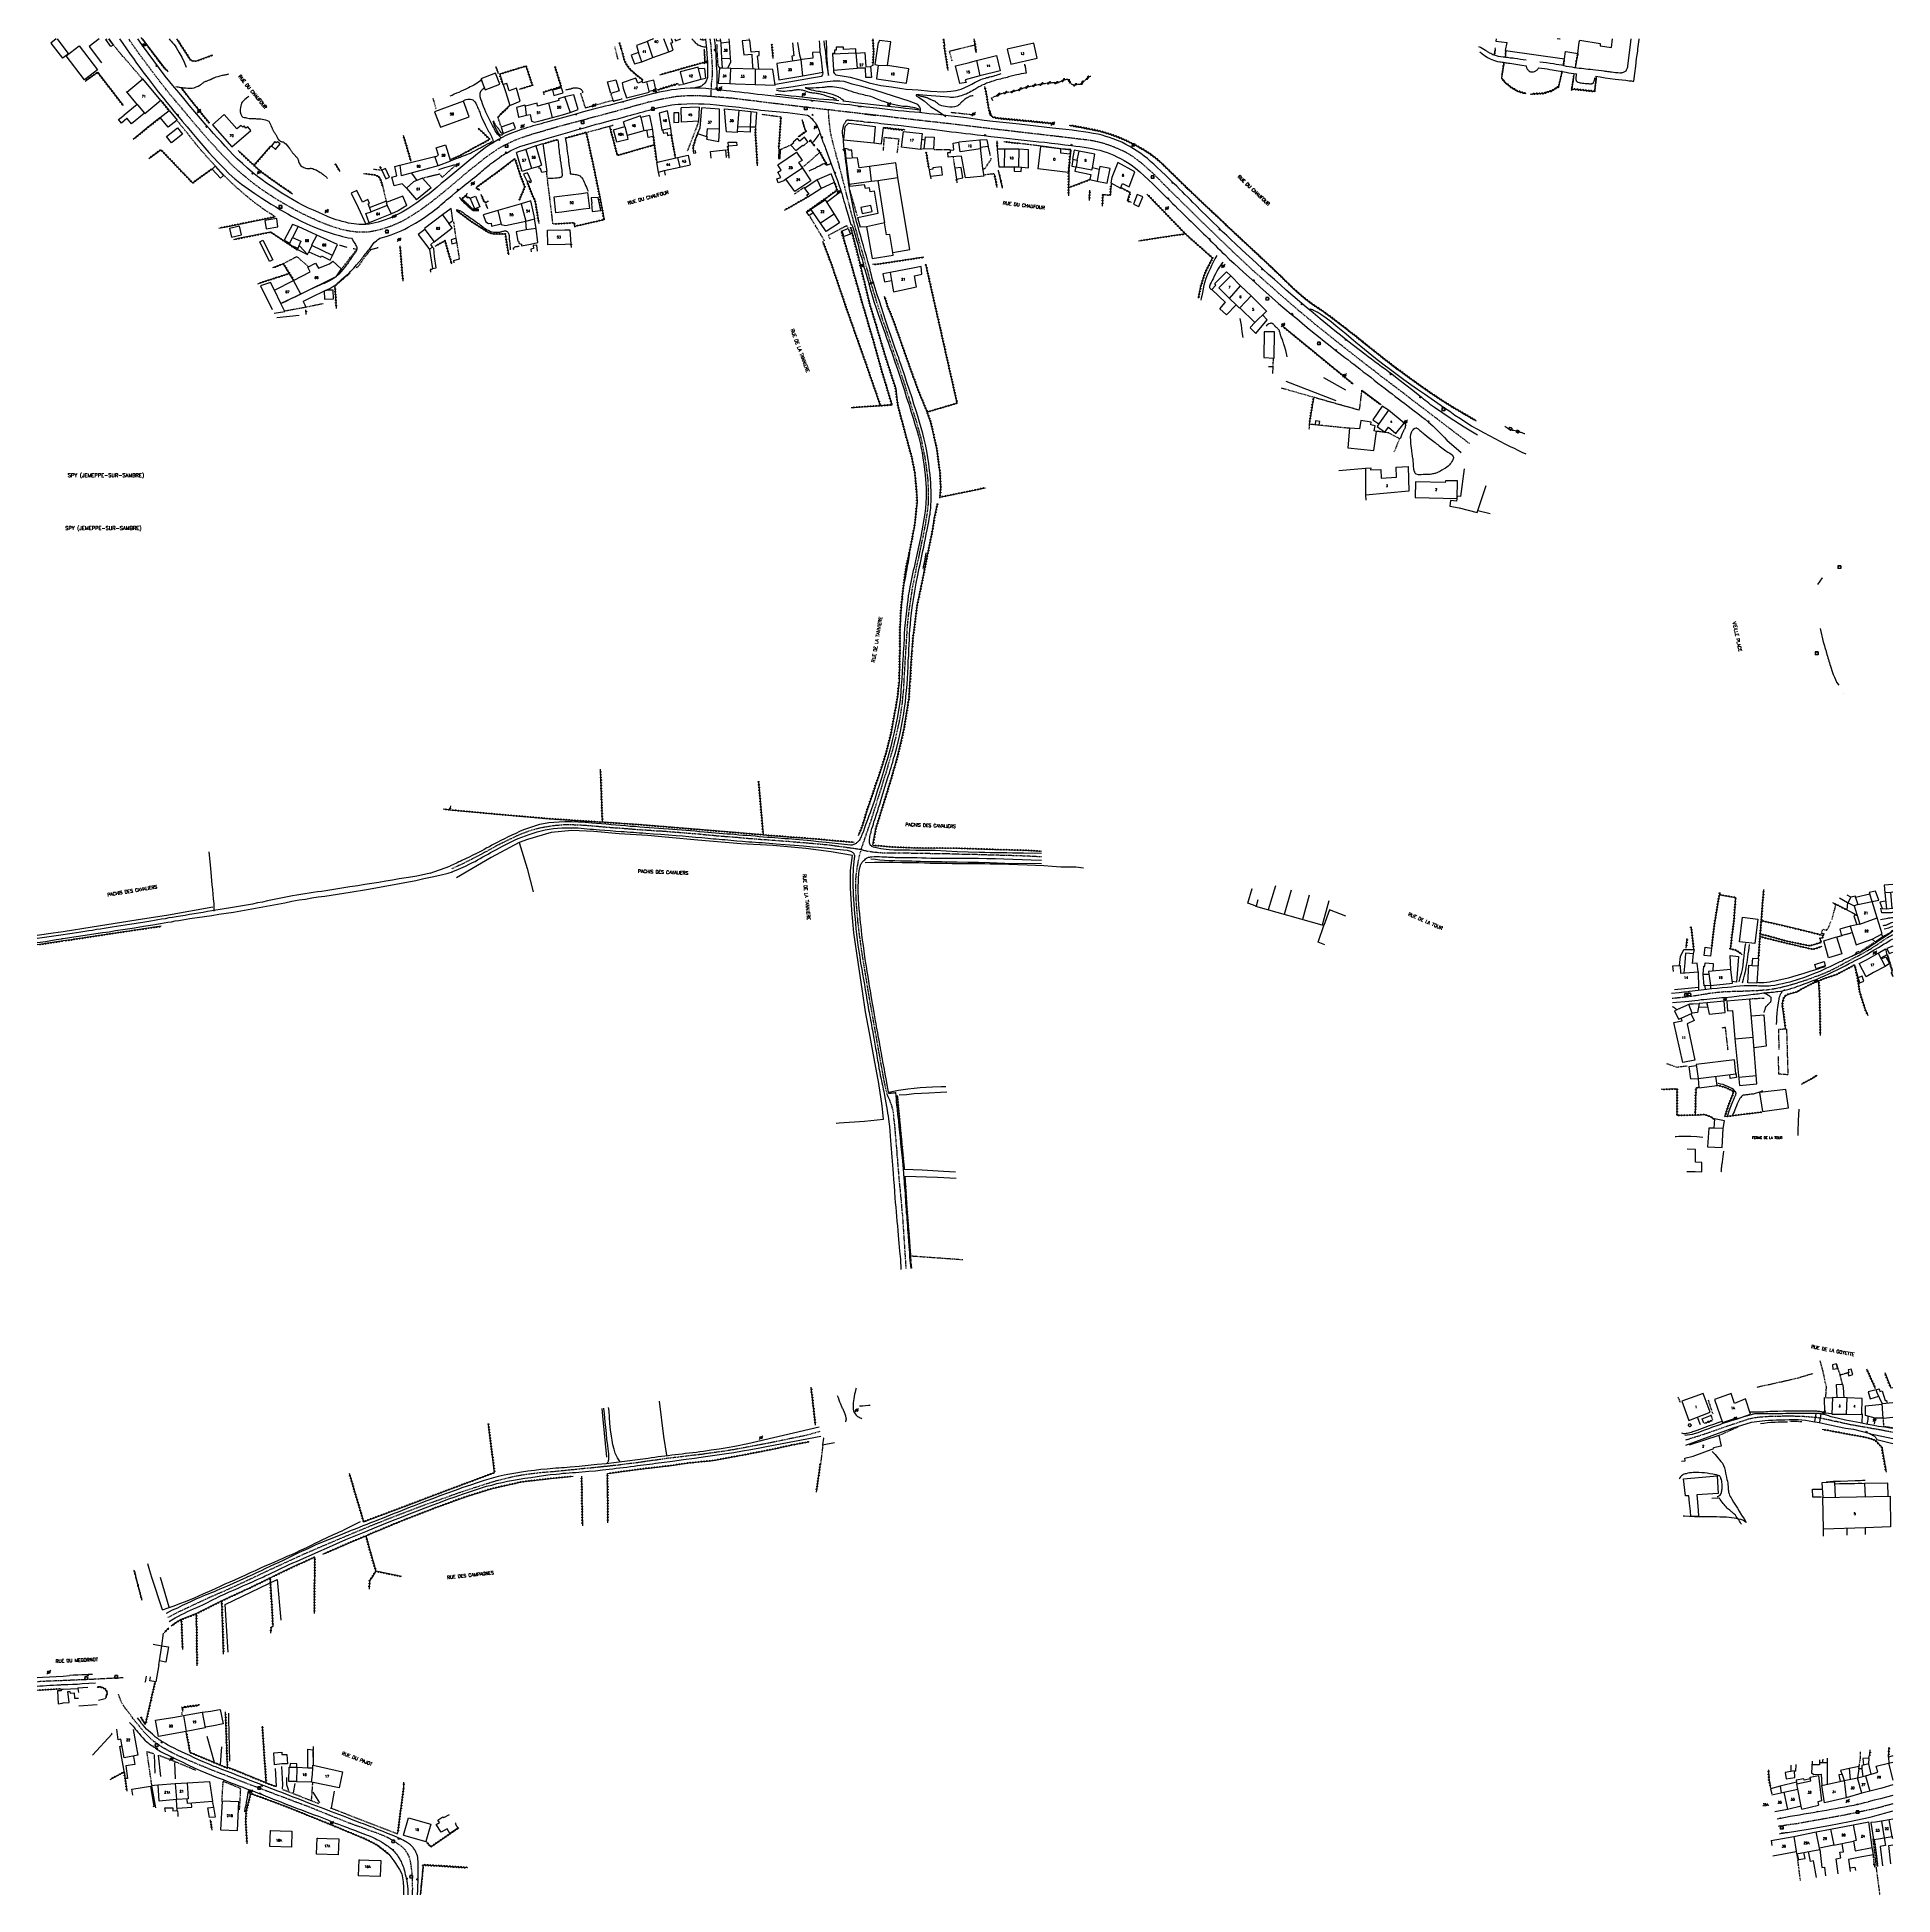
# Model space of a CAD drawing. Header units: millimetres. Extents: x 173000 to 174000, y 130000 to 131001.
import ezdxf
from ezdxf.enums import TextEntityAlignment as Align

# ---------------------------------------------------------------- set-up
doc = ezdxf.new("R2010")
doc.units = ezdxf.units.MM
doc.linetypes.add('DASHED', pattern=[0.75, 0.5, -0.25])
doc.layers.get('0').update_dxf_attribs({"linetype": 'CONTINUOUS'})
for name, color, linetype in [('W0001', 6, 'DASHED'), ('W0008', 7, 'CONTINUOUS'), ('W0014', 7, 'CONTINUOUS'), ('W0017', 7, 'CONTINUOUS'), ('W0020', 2, 'CONTINUOUS'), ('W0070', 7, 'DASHED'), ('W0071', 7, 'CONTINUOUS'), ('W0101', 7, 'CONTINUOUS'), ('W0104', 1, 'CONTINUOUS'), ('W0112', 1, 'DASHED'), ('W0120', 7, 'CONTINUOUS'), ('W0211', 2, 'CONTINUOUS'), ('W0214', 2, 'CONTINUOUS'), ('W0300', 7, 'CONTINUOUS'), ('W0310', 3, 'CONTINUOUS'), ('W0322', 7, 'CONTINUOUS'), ('W0323', 7, 'CONTINUOUS'), ('W0330', 7, 'CONTINUOUS'), ('W0333', 7, 'CONTINUOUS'), ('W0401', 7, 'CONTINUOUS'), ('W0420', 7, 'CONTINUOUS'), ('W0473', 7, 'CONTINUOUS'), ('W0501', 5, 'DASHED'), ('W0980', 7, 'CONTINUOUS'), ('W0984', 7, 'CONTINUOUS'), ('W0989', 7, 'CONTINUOUS'), ('W0991', 7, 'CONTINUOUS'), ('W1102', 7, 'CONTINUOUS')]:
    doc.layers.add(name, color=color, linetype=linetype)
doc.styles.get("Standard").update_dxf_attribs({"font": 'romans.shx', "width": 0.85})

# ---------------------------------------------------------------- blocks, each defined once
blk = doc.blocks.new('T473')
for p, q in [((-0.166667, 0.166667), (0.166667, -0.166667)), ((-0.166667, -0.166667), (0.166667, 0.166667)), ((0.500001, 0.500001), (1.000002, 1.000002)), ((-1.000002, -1.000002), (-0.500001, -0.500001))]:
    blk.add_line(p, q)
blk.add_ellipse((0, 0), major_axis=(0.471405, 0.471405), ratio=1, start_param=5.4977871438, end_param=11.780972451)
blk = doc.blocks.new('T401')
for p, q in [((-0.3, 0.3), (0, 0.3)), ((-0.3, -0.25), (-0.3, 0.3)), ((-0.3, 0.15), (0, 0.15)), ((-0.3, 0), (0, 0)), ((0, 0.3), (0, -0.25)), ((-0.3, -0.15), (0, -0.15)), ((-0.3, -0.25), (-0.3, -0.3)), ((-0.3, -0.3), (0, -0.3)), ((0, -0.3), (0, -0.25))]:
    blk.add_line(p, q)
blk = doc.blocks.new('T420')
for p, q in [((0.7, 0.7), (-0.8, 0.7)), ((-0.8, 0.7), (-0.8, -0.8)), ((0.7, 0.7), (0.7, -0.8)), ((0.7, -0.8), (-0.8, -0.8))]:
    blk.add_line(p, q)
blk.add_ellipse((0, 0), major_axis=(-0.53, 0.53), ratio=1, start_param=3.926991, end_param=10.210176)
blk = doc.blocks.new('T300')
for p, q in [((-0.8, 0.5), (-0.9, 0.3)), ((-0.9, 0.3), (-0.9, 0.2)), ((-0.9, 0.2), (-0.7, 0.1)), ((-0.7, 0.6), (-0.8, 0.5)), ((-0.8, -0.1), (-0.7, 0.1)), ((-0.6, 0.7), (-0.7, 0.6)), ((-0.7, 0.1), (-0.7, 0.1)), ((-0.5, 0.7), (-0.6, 0.7)), ((-0.3, 0.6), (-0.5, 0.7)), ((-0.3, 0.6), (-0.2, 0.7)), ((-0.2, 0.6), (-0.3, 0.6)), ((-0.2, 0.7), (-0.1, 0.8)), ((-0.1, 0.8), (0.1, 0.8)), ((0.1, 0.8), (0.2, 0.7)), ((0.2, 0.7), (0.3, 0.6)), ((0.3, 0.6), (0.4, 0.5)), ((0.5, 0.5), (0.3, 0.5)), ((0.4, 0.5), (0.4, 0.5)), ((0.6, 0.4), (0.5, 0.5)), ((0.6, 0.4), (0.7, 0.3)), ((0.7, 0.3), (0.7, 0.2)), ((0.7, 0.2), (0.7, 0.1)), ((0.7, 0.1), (0.7, -0.2)), ((-0.8, -0.2), (-0.8, -0.1)), ((-0.7, -0.3), (-0.8, -0.2)), ((-0.8, -0.2), (-0.8, -0.2)), ((-0.7, -0.4), (-0.7, -0.3)), ((-0.5, -0.5), (-0.7, -0.4)), ((-0.4, -0.5), (-0.5, -0.5)), ((-0.4, -0.5), (-0.3, -0.5)), ((-0.3, -0.5), (-0.3, -0.4)), ((-0.3, -0.6), (-0.3, -0.5)), ((-0.3, -0.5), (-0.3, -0.5)), ((-0.2, -0.7), (-0.3, -0.6)), ((-0.1, -0.8), (-0.2, -0.7)), ((0.1, -0.8), (-0.1, -0.8)), ((0.2, -0.7), (0.1, -0.8)), ((0.3, -0.5), (0.2, -0.5)), ((0.3, -0.6), (0.2, -0.7)), ((0.2, -0.7), (0.2, -0.7)), ((0.5, -0.4), (0.3, -0.5)), ((0.3, -0.5), (0.3, -0.6)), ((0.3, -0.5), (0.3, -0.5)), ((0.6, -0.3), (0.5, -0.4)), ((0.7, -0.2), (0.6, -0.3)), ((0.6, -0.3), (0.6, -0.3))]:
    blk.add_line(p, q)
blk = doc.blocks.new('t323o')
at = {"color": 0, "linetype": 'Continuous'}
for radius in [0.25, 0.15]:
    blk.add_circle((0, 0), radius, dxfattribs=at)
blk = doc.blocks.new('t310o')
at = {"color": 0, "linetype": 'Continuous'}
for centre, start, end in [((-0.5, 0.4), 216.8699, 323.1304), ((0.5, -0.4), 36.8699, 143.1303)]:
    blk.add_arc(centre, 0.625, start, end, dxfattribs=at)
blk = doc.blocks.new('t322o')
at = {"color": 0, "linetype": 'Continuous'}
for radius in [0.25, 0.15]:
    blk.add_circle((0, 0), radius, dxfattribs=at)
blk = doc.blocks.new('t500o')
at = {"color": 0, "linetype": 'Continuous'}
for centre, start, end in [((-0.5, 0.625), 216.869898, 323.130102), ((0.5, -0.125), 36.869898, 143.130102), ((0.5, -0.625), 36.869898, 143.130102), ((-0.5, 0.125), 216.869898, 323.130102)]:
    blk.add_arc(centre, 0.625, start, end, dxfattribs=at)

msp = doc.modelspace()

# ---------------------------------------------------------------- linework, layer by layer
at = {"layer": 'W0001'}
for points in [[(173363.1, 130968.8), (173359.5, 130969.1), (173355.8, 130969.2), (173352.1, 130969.3), (173348.4, 130969.1), (173344.6, 130968.8), (173340.9, 130968.2), (173337.2, 130967.5), (173333.5, 130966.7), (173329.2, 130965.7), (173325, 130964.6), (173320.8, 130963.4), (173316.6, 130962.2), (173311.5, 130960.8), (173306.4, 130959.4), (173301.3, 130958.1), (173296.2, 130956.7), (173290, 130955), (173283.9, 130953.4), (173277.7, 130951.7), (173271.6, 130949.9), (173268.2, 130948.9), (173264.9, 130947.9), (173261.6, 130946.8), (173258.3, 130945.6), (173255.6, 130944.4), (173253, 130943.1), (173250.4, 130941.8), (173247.8, 130940.3), (173244.8, 130938.2), (173241.8, 130936.1), (173238.9, 130933.8), (173236.1, 130931.5), (173234.3, 130930.1), (173232.5, 130928.7), (173230.8, 130927.3), (173229.1, 130925.8), (173227.4, 130924.3), (173225.6, 130922.9), (173223.9, 130921.4), (173222.2, 130920), (173219, 130917.3), (173215.8, 130914.7), (173212.5, 130912.1), (173209.2, 130909.6), (173206.1, 130907.4), (173203, 130905.4), (173199.8, 130903.4), (173196.6, 130901.6), (173193.8, 130900.3), (173190.9, 130899.1), (173188, 130898.1), (173185.1, 130897.2), (173182.9, 130896.6), (173180.7, 130896.2), (173178.5, 130895.8), (173176.2, 130895.7), (173173.8, 130895.7), (173171.5, 130895.9), (173169.1, 130896.2), (173166.8, 130896.6), (173163.9, 130897.3), (173161, 130898.1), (173158.2, 130899.1), (173155.4, 130900.1), (173152.4, 130901.3), (173149.4, 130902.7), (173146.4, 130904.1), (173143.4, 130905.5), (173139.9, 130907.3), (173136.5, 130909.2), (173133.1, 130911.1), (173129.7, 130913.1), (173126.4, 130915.2), (173123.1, 130917.4), (173119.9, 130919.6), (173116.8, 130921.9), (173114.1, 130924), (173111.5, 130926.2), (173108.9, 130928.4), (173106.4, 130930.7), (173102.7, 130934.4), (173099.1, 130938.2), (173095.5, 130942.1), (173092, 130945.9), (173088.9, 130949.5), (173085.8, 130953.1), (173082.7, 130956.8), (173079.7, 130960.4), (173077, 130963.6), (173074.3, 130966.8), (173071.6, 130970), (173069, 130973.3), (173065.5, 130977.8), (173062.1, 130982.2), (173058.7, 130986.8), (173055.4, 130991.3), (173051.4, 130996.9), (173049.3, 131000)], [(173362.6, 131000), (173362.6, 130999.8), (173363, 130996.8), (173363.2, 130993.8), (173363.4, 130990.9), (173363.6, 130988.3), (173363.7, 130985.7), (173363.8, 130983.1), (173363.7, 130980.5), (173363.7, 130979.8), (173363.6, 130979), (173363.6, 130978.3), (173363.5, 130977.5), (173363.4, 130976.8), (173363.3, 130976), (173363.3, 130975.3), (173363.2, 130974.5), (173363.2, 130973.1), (173363.1, 130971.7), (173363.1, 130970.3), (173363.1, 130968.8)], [(173426.5, 130961.7), (173422.3, 130962.1), (173418.1, 130962.6), (173413.9, 130963.1), (173409.8, 130963.6), (173405.6, 130964.1), (173401.4, 130964.6), (173397.2, 130965.1), (173393, 130965.6), (173386.9, 130966.4), (173380.8, 130967.1), (173374.6, 130967.9), (173368.5, 130968.4), (173367.1, 130968.5), (173365.8, 130968.6), (173364.5, 130968.7), (173363.1, 130968.8)], [(173753.8, 130795.7), (173749.5, 130799), (173745.2, 130802.2), (173740.9, 130805.5), (173736.7, 130808.8), (173732.6, 130811.9), (173728.5, 130815), (173724.4, 130818.1), (173720.3, 130821.3), (173715.2, 130825.2), (173710.1, 130829.2), (173705, 130833.2), (173699.9, 130837.2), (173694.9, 130841.3), (173689.8, 130845.3), (173684.8, 130849.5), (173679.8, 130853.6), (173674.8, 130858), (173669.8, 130862.3), (173664.8, 130866.7), (173659.8, 130871.1), (173659.8, 130871.1), (173655.8, 130874.7), (173651.8, 130878.4), (173647.9, 130882), (173644, 130885.7), (173639.7, 130889.8), (173635.4, 130894), (173631.1, 130898.1), (173626.8, 130902.3), (173622.7, 130906.4), (173618.6, 130910.4), (173614.4, 130914.5), (173610.3, 130918.5), (173609, 130919.9), (173607.6, 130921.2), (173606.3, 130922.5), (173605, 130923.9), (173603.6, 130925.2), (173602.3, 130926.6), (173600.9, 130927.9), (173599.5, 130929.1), (173597.3, 130931.1), (173595.1, 130933), (173592.8, 130934.8), (173590.5, 130936.5), (173588.8, 130937.6), (173587, 130938.6), (173585.2, 130939.5), (173583.4, 130940.3), (173580.6, 130941.5), (173577.7, 130942.6), (173574.8, 130943.6), (173571.8, 130944.4), (173568.7, 130945), (173565.5, 130945.5), (173562.3, 130945.8), (173559.1, 130946.2), (173554.3, 130946.8), (173549.4, 130947.4), (173544.6, 130947.9), (173539.8, 130948.5), (173534.4, 130949.1), (173529.1, 130949.7), (173523.7, 130950.4), (173518.3, 130951), (173511.6, 130951.8), (173504.9, 130952.6), (173498.2, 130953.4), (173491.5, 130954.2), (173488.6, 130954.5), (173485.6, 130954.9), (173482.6, 130955.2), (173479.6, 130955.5), (173476.6, 130955.9), (173473.6, 130956.2), (173470.6, 130956.6), (173467.6, 130956.9), (173462.3, 130957.5), (173457, 130958.2), (173451.6, 130958.8), (173446.3, 130959.4), (173452.2, 130958.7), (173445.8, 130959.4), (173439.3, 130960.2), (173432.9, 130960.9), (173426.5, 130961.7)], [(173468.2, 130671), (173468.3, 130671.5), (173468.3, 130672.1), (173468.3, 130672.6), (173468.4, 130673.2), (173468.6, 130676.4), (173468.8, 130679.6), (173469, 130682.9), (173469.3, 130686.1), (173469.8, 130690.8), (173470.5, 130695.5), (173471.2, 130700.2), (173471.9, 130704.8), (173472.4, 130707.3), (173472.9, 130709.8), (173473.4, 130712.3), (173473.9, 130714.7), (173474.4, 130717.2), (173475, 130719.6), (173475.5, 130722.1), (173476, 130724.6), (173476.7, 130728.1), (173477.5, 130731.7), (173478.2, 130735.2), (173478.9, 130738.8), (173479.2, 130741.1), (173479.6, 130743.4), (173479.9, 130745.7), (173480.2, 130748), (173480.3, 130749.3), (173480.3, 130750.7), (173480.4, 130752.1), (173480.4, 130753.5), (173480.4, 130754.9), (173480.4, 130756.2), (173480.4, 130757.6), (173480.3, 130759), (173480.1, 130762.9), (173479.6, 130766.8), (173479.1, 130770.7), (173478.5, 130774.6), (173477.7, 130778.6), (173476.9, 130782.6), (173475.9, 130786.6), (173474.8, 130790.5), (173473.9, 130793.8), (173472.9, 130797), (173471.8, 130800.2), (173470.8, 130803.5), (173469.7, 130807), (173468.6, 130810.5), (173467.5, 130814.1), (173466.3, 130817.6), (173465.2, 130821.2), (173464, 130824.7), (173462.7, 130828.2), (173461.5, 130831.8), (173460.8, 130833.8), (173460.1, 130835.9), (173459.4, 130837.9), (173458.7, 130840), (173458, 130842), (173457.3, 130844.1), (173456.5, 130846.2), (173455.8, 130848.2), (173454.8, 130851.4), (173453.7, 130854.6), (173452.6, 130857.9), (173451.6, 130861.1), (173450.1, 130866.2), (173448.6, 130871.2), (173447.2, 130876.3), (173445.8, 130881.4), (173444.3, 130886.4), (173442.9, 130891.3), (173441.5, 130896.3), (173440.1, 130901.2), (173439.3, 130904.4), (173438.4, 130907.6), (173437.6, 130910.8), (173436.8, 130913.9), (173436, 130917.1), (173435.2, 130920.3), (173434.4, 130923.5), (173433.6, 130926.6), (173433.1, 130928.4), (173432.6, 130930.1), (173432.2, 130931.9), (173431.7, 130933.6), (173431.2, 130935.3), (173430.7, 130937.1), (173430.3, 130938.8), (173429.8, 130940.6), (173429.2, 130942.9), (173428.6, 130945.1), (173428.1, 130947.4), (173427.6, 130949.7), (173427.2, 130952.7), (173426.9, 130955.7), (173426.6, 130958.7), (173426.5, 130961.7)], [(173771.9, 130781.9), (173753.8, 130795.7)], [(173444, 130563.1), (173445.8, 130568.3), (173447.6, 130573.5), (173449.4, 130578.7), (173451.1, 130584), (173452.1, 130587.2), (173453.1, 130590.5), (173454.2, 130593.7), (173455.2, 130597), (173455.9, 130599.5), (173456.7, 130602), (173457.5, 130604.5), (173458.3, 130607), (173459.2, 130610.2), (173460.1, 130613.3), (173461, 130616.4), (173461.8, 130619.6), (173462.6, 130622.7), (173463.3, 130625.8), (173464, 130628.9), (173464.7, 130632), (173465.3, 130635.3), (173465.8, 130638.7), (173466.3, 130642), (173466.6, 130645.4), (173467, 130649.1), (173467.2, 130652.8), (173467.4, 130656.5), (173467.6, 130660.2), (173467.7, 130661.5), (173467.8, 130662.9), (173467.8, 130664.2), (173467.9, 130665.6), (173468, 130666.9), (173468.1, 130668.3), (173468.1, 130669.6), (173468.2, 130671)], [(173444.3, 130563), (173440, 130563.7), (173435.6, 130564.3), (173431.2, 130564.9), (173426.9, 130565.5), (173421.6, 130566), (173416.3, 130566.5), (173410.9, 130566.9), (173405.6, 130567.4), (173403.4, 130567.5), (173401.1, 130567.7), (173398.9, 130567.9), (173396.6, 130568), (173394.3, 130568.2), (173392.1, 130568.4), (173389.8, 130568.5), (173387.6, 130568.7), (173382.4, 130569.1), (173377.1, 130569.6), (173371.9, 130570), (173366.7, 130570.4), (173364.2, 130570.7), (173361.7, 130570.9), (173359.2, 130571.1), (173356.7, 130571.4), (173354.2, 130571.6), (173351.7, 130571.8), (173349.2, 130572), (173346.7, 130572.2), (173344.2, 130572.4), (173341.6, 130572.6), (173339, 130572.8), (173336.5, 130573), (173333.9, 130573.1), (173331.3, 130573.3), (173328.7, 130573.5), (173326.2, 130573.6), (173323.8, 130573.8), (173321.4, 130574), (173318.9, 130574.2), (173316.5, 130574.4), (173314.1, 130574.6), (173311.7, 130574.7), (173309.3, 130574.9), (173306.9, 130575.1), (173302.5, 130575.5), (173298.1, 130575.9), (173293.7, 130576.2), (173289.2, 130576.4), (173286.4, 130576.4), (173283.6, 130576.4), (173280.8, 130576.2), (173278, 130575.9), (173274.7, 130575.4), (173271.4, 130574.8), (173268.1, 130574), (173264.9, 130573), (173261.3, 130571.7), (173257.9, 130570.2), (173254.4, 130568.5), (173251.1, 130566.9), (173249.3, 130566), (173247.5, 130565.1), (173245.8, 130564.1), (173244, 130563.2), (173242.3, 130562.2), (173240.5, 130561.3), (173238.8, 130560.3), (173237, 130559.4), (173234.6, 130558.1), (173232.1, 130556.9), (173229.7, 130555.7), (173227.2, 130554.5), (173226.2, 130554), (173225.3, 130553.6), (173224.3, 130553.2), (173223.4, 130552.8)], [(173444, 130563.1), (173443, 130559.7), (173442.3, 130556.2), (173441.7, 130552.7), (173441.2, 130549.2), (173441, 130545.3), (173441, 130541.4), (173441.2, 130537.5), (173441.4, 130533.6), (173441.8, 130529), (173442.2, 130524.4), (173442.7, 130519.8), (173443.3, 130515.3), (173444.3, 130507.9), (173445.5, 130500.6), (173446.7, 130493.3), (173447.9, 130486), (173448.8, 130480.6), (173449.8, 130475.3), (173450.7, 130469.9), (173451.7, 130464.5), (173452.6, 130459.3), (173453.5, 130454.2), (173454.4, 130449), (173455.4, 130443.8), (173455.9, 130440.7), (173456.5, 130437.6), (173457.2, 130434.5), (173458, 130431.4), (173458.1, 130431), (173458.3, 130430.6), (173458.4, 130430.2), (173458.6, 130429.8), (173458.8, 130429.4), (173459, 130429.1), (173459.1, 130428.7), (173459.3, 130428.3), (173459.8, 130427), (173460.2, 130425.8), (173460.6, 130424.5), (173461, 130423.2), (173461.3, 130421.6), (173461.5, 130420), (173461.6, 130418.3), (173461.8, 130416.7), (173462.2, 130413.1), (173462.5, 130409.4), (173462.8, 130405.8), (173463.1, 130402.1), (173463.3, 130400.3), (173463.4, 130398.4), (173463.6, 130396.5), (173463.7, 130394.6), (173463.9, 130392.7), (173464, 130390.8), (173464.2, 130388.9), (173464.3, 130387), (173464.6, 130384.4), (173464.8, 130381.8), (173465.1, 130379.2), (173465.3, 130376.6), (173465.6, 130374), (173465.8, 130371.4), (173466, 130368.8), (173466.3, 130366.3), (173468.2, 130337.2)], [(173541.2, 130559.2), (173535.5, 130559.5), (173527.9, 130559.8), (173520.3, 130560), (173512.6, 130560.2), (173507.2, 130560.4), (173501.8, 130560.5), (173496.4, 130560.6), (173491, 130560.8), (173488.2, 130560.8), (173485.4, 130560.9), (173482.6, 130560.9), (173479.8, 130561), (173477.1, 130561), (173474.3, 130561.1), (173471.5, 130561.1), (173468.7, 130561.2), (173464.3, 130561.2), (173459.9, 130561.2), (173455.5, 130561.3), (173451.1, 130561.6), (173449.4, 130561.9), (173447.7, 130562.2), (173446, 130562.5), (173444.3, 130563)], [(173881.1, 130483.1), (173885.6, 130483.5), (173891.5, 130484.2), (173893.4, 130484.5), (173895.3, 130484.8), (173897.2, 130485.1), (173899.1, 130485.4), (173901, 130485.7), (173902.8, 130486), (173904.7, 130486.2), (173906.6, 130486.4), (173908.9, 130486.6), (173911.2, 130486.7), (173913.5, 130486.8), (173915.8, 130486.9), (173918, 130486.9), (173920.3, 130487), (173922.6, 130487.1), (173924.9, 130487.2), (173927.5, 130487.3), (173930.1, 130487.5), (173932.8, 130487.7), (173935.4, 130488.1), (173937.7, 130488.5), (173940.1, 130489), (173942.4, 130489.6), (173944.8, 130490.2), (173947.5, 130491), (173950.2, 130491.9), (173953, 130492.8), (173955.7, 130493.7), (173958.3, 130494.7), (173961, 130495.7), (173963.7, 130496.8), (173966.3, 130497.9), (173968.6, 130499.1), (173970.8, 130500.2), (173973, 130501.5), (173975.3, 130502.7), (173978.2, 130504.2), (173981.1, 130505.8), (173984, 130507.3), (173986.9, 130509), (173988.5, 130509.9), (173990, 130510.9), (173991.6, 130511.9), (173993.1, 130512.9), (173994.6, 130514), (173996.2, 130515), (173997.7, 130516), (173999.3, 130516.9), (174000, 130517.3)], [(174000, 130249.1), (173998.7, 130249.4), (173996.3, 130249.9), (173993.8, 130250.4), (173991.3, 130250.8), (173988.8, 130251.2), (173986.3, 130251.7), (173983.9, 130252.1), (173981.4, 130252.5), (173978.9, 130253), (173977.2, 130253.3), (173975.5, 130253.7), (173973.8, 130254), (173972.1, 130254.4), (173970.4, 130254.8), (173968.7, 130255.1), (173967, 130255.5), (173965.3, 130255.9), (173964, 130256.1), (173962.8, 130256.4), (173961.5, 130256.7), (173960.3, 130256.9), (173959, 130257.1), (173957.8, 130257.2), (173956.5, 130257.3), (173955.3, 130257.4), (173951.5, 130257.7), (173947.7, 130257.8), (173943.9, 130257.9), (173940.1, 130257.8), (173936.2, 130257.8), (173932.3, 130257.6), (173928.4, 130257.3), (173924.6, 130256.8), (173922.1, 130256.2), (173919.7, 130255.4), (173917.3, 130254.6), (173914.9, 130253.8), (173912.7, 130253.1), (173910.5, 130252.3), (173908.3, 130251.6), (173906.2, 130250.8), (173904, 130250), (173901.8, 130249.3), (173899.6, 130248.5), (173897.4, 130247.8), (173895.3, 130247.1), (173893.1, 130246.4), (173891, 130245.8), (173888.3, 130244.9)], [(173421.9, 130249.6), (173413.9, 130247.4), (173407.4, 130246.1), (173400.9, 130244.7), (173394.4, 130243.4), (173388, 130242.2), (173381.7, 130241), (173375.3, 130239.8), (173368.9, 130238.8), (173365.3, 130238.3), (173361.7, 130237.8), (173358.2, 130237.3), (173354.6, 130236.9), (173351, 130236.5), (173347.4, 130236), (173343.8, 130235.6), (173340.2, 130235.2), (173336.9, 130234.7), (173333.5, 130234.2), (173330.2, 130233.8), (173326.8, 130233.3), (173323.5, 130232.8), (173320.1, 130232.4), (173316.8, 130232), (173313.4, 130231.5), (173310.1, 130231.2), (173306.7, 130230.8), (173303.4, 130230.5), (173300, 130230.1), (173296.7, 130229.8), (173293.3, 130229.5), (173290, 130229.1), (173286.6, 130228.8), (173279, 130228), (173271.4, 130227.4), (173263.8, 130226.5), (173256.3, 130225.2), (173246.5, 130222.7), (173236.8, 130219.7), (173227.2, 130216.5), (173217.7, 130213.1), (173208.5, 130209.9), (173199.3, 130206.4), (173190.2, 130202.9), (173181.2, 130199.3), (173171.7, 130195.4), (173162.4, 130191.5), (173153, 130187.5), (173143.7, 130183.5), (173136.9, 130180.4), (173130.2, 130177.3), (173123.5, 130174.2), (173116.8, 130171)], [(173116.8, 130171), (173114.2, 130169.8), (173111.5, 130168.5), (173108.9, 130167.3), (173106.2, 130166.1), (173103.6, 130164.9), (173101, 130163.7), (173098.4, 130162.6), (173095.8, 130161.5), (173093.2, 130160.3), (173090.6, 130159.1), (173088, 130157.9), (173085.4, 130156.7), (173080.8, 130154.5), (173076, 130152.3), (173070.4, 130149.4)], [(173014, 130115.4), (173008.9, 130115.2), (173003.7, 130115), (173000, 130114.8)], [(173046.4, 130116.9), (173039.7, 130116.6), (173034.1, 130116.3), (173028.5, 130116), (173023, 130115.8), (173020.7, 130115.7), (173018.5, 130115.6), (173016.2, 130115.5), (173014, 130115.4)], [(173202.3, 130000), (173202.3, 130000.7), (173202.4, 130003.3), (173202.3, 130006), (173202.3, 130008.6), (173202.1, 130011.2), (173201.9, 130013.5), (173201.6, 130015.8), (173201.2, 130018.1), (173200.6, 130020.3), (173200.1, 130021.4), (173199.5, 130022.4), (173198.9, 130023.4), (173198.1, 130024.4), (173196.4, 130026.1), (173194.4, 130027.5), (173192.4, 130028.9), (173190.3, 130030.1), (173188.3, 130031.1), (173186.3, 130032), (173184.2, 130032.8), (173182.2, 130033.6), (173180.4, 130034.2), (173178.6, 130034.9), (173176.9, 130035.5), (173175.1, 130036.2), (173173.3, 130036.8), (173171.5, 130037.4), (173169.7, 130038.1), (173168, 130038.7), (173165.5, 130039.7), (173163, 130040.7), (173160.5, 130041.7), (173158, 130042.7), (173155.6, 130043.7), (173153.1, 130044.7), (173150.6, 130045.7), (173148.1, 130046.7), (173145, 130047.9), (173141.9, 130049.1), (173138.8, 130050.2), (173135.7, 130051.4), (173132.6, 130052.6), (173129.5, 130053.7), (173126.4, 130054.9), (173123.3, 130056.1), (173115.9, 130058.9), (173108.4, 130061.7), (173100.9, 130064.6), (173093.5, 130067.5), (173089.6, 130069.1), (173085.7, 130070.7), (173081.8, 130072.4), (173077.9, 130074.1), (173075.3, 130075.3), (173072.7, 130076.6), (173070.1, 130078), (173067.6, 130079.4), (173065.9, 130080.5), (173064.3, 130081.6), (173062.7, 130082.8), (173061.2, 130084), (173058, 130087.3), (173055.1, 130090.8), (173052.2, 130094.3), (173049.5, 130098), (173048.2, 130099.7), (173046.9, 130101.4), (173045.7, 130103.2), (173043.8, 130108.1)], [(174000, 130049.1), (173998.8, 130048.7), (173994.3, 130047.4), (173989.8, 130046.3), (173985.2, 130045.3), (173980.6, 130044.3), (173973.4, 130042.8), (173966.2, 130041.5), (173958.9, 130040.2), (173951.7, 130038.9), (173948.5, 130038.3), (173945.2, 130037.9), (173942, 130037.4), (173938.8, 130037), (173938.3, 130036.9)]]:
    msp.add_lwpolyline(points, dxfattribs=at)
at = {"layer": 'W0008'}
for points in [[(173360.2, 131000), (173360.4, 130997.8), (173360.7, 130994.9), (173360.9, 130992), (173361.1, 130989.1), (173361.2, 130987.5), (173361.2, 130985.9), (173361.3, 130984.3), (173361.3, 130982.7), (173361.3, 130981.6), (173361.3, 130980.4), (173361.2, 130979.2), (173360.9, 130978.1), (173360.7, 130977.6), (173360.5, 130977.1), (173360.2, 130976.6), (173359.9, 130976.1), (173359.5, 130975.7), (173359.1, 130975.3), (173358.6, 130974.9), (173358.1, 130974.5), (173357.4, 130974.3), (173356.8, 130974.1), (173356.1, 130973.9), (173355.4, 130973.8), (173355, 130973.7), (173354.6, 130973.5), (173354.2, 130973.4), (173353.7, 130973.3)], [(173366.6, 130972.5), (173366.5, 130974.4), (173366.5, 130976.2), (173366.5, 130978.1), (173366.4, 130979.9), (173366.4, 130981.9), (173366.3, 130983.8), (173366.2, 130985.8), (173366.2, 130987.8), (173366, 130989.7), (173365.9, 130991.7), (173365.7, 130993.7), (173365.6, 130995.7), (173365.4, 130997.8), (173365.1, 131000), (173365.1, 131000)], [(173515.1, 130955.4), (173510.4, 130956), (173505.6, 130956.6), (173500.8, 130957.3), (173496, 130957.9), (173490.9, 130958.5), (173485.8, 130959.1), (173480.7, 130959.6), (173475.6, 130960.2), (173472.8, 130960.5), (173469.9, 130960.7), (173467, 130961), (173464.1, 130961.2)], [(173434.6, 130945.7), (173434.5, 130946.2), (173434.4, 130946.7), (173434.3, 130947.2), (173434.2, 130947.7), (173434.2, 130948.3), (173434.1, 130949), (173434.1, 130949.6), (173434.1, 130950.2), (173434.1, 130950.5), (173434.1, 130950.8), (173434.2, 130951.1), (173434.2, 130951.4), (173434.3, 130951.7), (173434.3, 130952), (173434.4, 130952.3), (173434.5, 130952.6), (173434.5, 130952.9), (173434.6, 130953.3), (173434.8, 130953.6), (173434.9, 130953.9), (173435.1, 130954.3), (173435.4, 130954.7), (173435.6, 130955), (173435.9, 130955.3)], [(173776.2, 130786.4), (173776.2, 130786.4), (173776.2, 130786.4), (173776.2, 130786.4), (173776.2, 130786.4), (173776.2, 130786.4), (173769.1, 130790.7), (173761, 130795.9), (173753, 130801.4), (173752, 130802.1), (173751, 130802.8), (173750, 130803.6), (173749.1, 130804.4), (173748.1, 130805.1), (173747.2, 130805.9), (173746.2, 130806.7), (173745.2, 130807.4), (173741.4, 130810.4), (173737.6, 130813.3), (173733.8, 130816.2), (173730, 130819.2), (173728.2, 130820.5), (173726.4, 130821.9), (173724.6, 130823.3), (173722.8, 130824.6), (173721, 130826), (173719.2, 130827.3), (173717.4, 130828.7), (173715.6, 130830.1), (173712.5, 130832.4), (173709.4, 130834.8), (173706.4, 130837.1), (173703.3, 130839.5), (173699.4, 130842.7), (173695.4, 130845.9), (173691.5, 130849.1), (173687.6, 130852.4), (173683.9, 130855.4), (173680.3, 130858.4), (173676.7, 130861.5), (173673.1, 130864.6), (173670, 130867.4), (173666.8, 130870.2), (173663.7, 130873), (173660.6, 130875.8), (173656.9, 130879.2), (173653.2, 130882.6), (173649.5, 130886.1), (173645.8, 130889.5), (173643.5, 130891.7), (173641.1, 130894), (173638.7, 130896.2), (173636.4, 130898.5), (173633.4, 130901.4), (173630.4, 130904.4), (173627.4, 130907.3), (173624.4, 130910.3), (173622.9, 130911.7), (173621.5, 130913.2), (173620.1, 130914.7), (173618.6, 130916.1), (173617.2, 130917.6), (173615.7, 130919), (173614.3, 130920.5), (173612.8, 130921.9), (173610.5, 130924.2), (173608.2, 130926.4), (173605.8, 130928.6), (173603.5, 130930.8), (173601.8, 130932.4), (173600.1, 130933.9), (173598.4, 130935.4), (173596.6, 130936.8), (173594.8, 130938.2), (173592.9, 130939.5), (173590.9, 130940.7), (173588.9, 130941.9), (173586.7, 130943.1), (173584.5, 130944.2), (173582.2, 130945.2), (173579.9, 130946.1), (173577.9, 130946.8), (173575.9, 130947.4), (173573.9, 130948), (173571.8, 130948.5), (173569.2, 130949), (173566.5, 130949.5), (173563.9, 130949.8), (173561.3, 130950.2), (173557.8, 130950.7), (173554.3, 130951.1), (173550.8, 130951.5), (173547.2, 130951.9), (173542.8, 130952.4), (173538.3, 130952.9), (173533.8, 130953.4), (173529.3, 130953.9), (173525.8, 130954.3), (173522.2, 130954.6), (173518.7, 130955), (173515.1, 130955.4)], [(173469.8, 130671), (173469.9, 130673.7), (173470.1, 130676.3), (173470.2, 130679), (173470.4, 130681.6), (173470.7, 130684.6), (173470.9, 130687.6), (173471.3, 130690.5), (173471.6, 130693.5), (173472.3, 130697.9), (173473, 130702.3), (173473.8, 130706.7), (173474.7, 130711), (173475, 130712.9), (173475.4, 130714.8), (173475.8, 130716.7), (173476.2, 130718.5), (173476.6, 130720.4), (173477, 130722.3), (173477.4, 130724.1), (173477.8, 130726), (173478.3, 130728.4), (173478.8, 130730.7), (173479.2, 130733.1), (173479.7, 130735.4), (173480.1, 130737.2), (173480.4, 130739), (173480.8, 130740.9), (173481, 130742.7), (173481.2, 130743.8), (173481.3, 130744.9), (173481.4, 130746), (173481.6, 130747.1), (173481.7, 130748.2), (173481.7, 130749.3), (173481.8, 130750.4), (173481.8, 130751.5), (173481.9, 130753.3), (173481.9, 130755), (173481.8, 130756.7), (173481.7, 130758.4), (173481.6, 130760.7), (173481.4, 130762.9), (173481.2, 130765.1), (173481, 130767.4), (173480.5, 130770.9), (173480.1, 130774.3), (173479.5, 130777.8), (173478.8, 130781.3), (173478.1, 130784.3), (173477.3, 130787.4), (173476.4, 130790.4), (173475.5, 130793.4), (173474.6, 130796.7), (173473.5, 130800), (173472.5, 130803.2), (173471.5, 130806.5), (173470.1, 130810.6), (173468.7, 130814.8), (173467.4, 130818.9), (173466, 130823), (173465.4, 130824.7), (173464.8, 130826.4), (173464.3, 130828), (173463.7, 130829.7), (173463.1, 130831.4), (173462.5, 130833.1), (173461.9, 130834.7), (173461.4, 130836.4), (173460.1, 130840.2), (173458.7, 130844), (173457.4, 130847.9), (173456.2, 130851.7), (173455, 130855.2), (173453.9, 130858.6), (173452.7, 130862.1), (173451.7, 130865.6), (173451.1, 130867.4), (173450.6, 130869.1), (173450.1, 130870.9), (173449.7, 130872.7), (173449.2, 130874.5), (173448.7, 130876.3), (173448.2, 130878.1), (173447.7, 130879.9), (173446.9, 130882.8), (173446.1, 130885.6), (173445.3, 130888.5), (173444.5, 130891.3), (173444, 130893), (173443.6, 130894.7), (173443.1, 130896.4), (173442.6, 130898), (173442.1, 130899.7), (173441.6, 130901.4), (173441.2, 130903.1), (173440.7, 130904.8), (173439.7, 130909.2), (173438.9, 130913.7), (173438, 130918.1), (173437.3, 130922.6), (173437, 130924.4), (173436.8, 130926.3), (173436.5, 130928.1), (173436.3, 130930), (173436.1, 130931.8), (173435.9, 130933.7), (173435.7, 130935.5), (173435.4, 130937.4), (173435.3, 130938.1), (173435.2, 130938.9), (173435.1, 130939.6), (173435, 130940.4), (173434.9, 130941.1), (173434.8, 130941.8), (173434.8, 130942.6), (173434.7, 130943.3), (173434.6, 130943.9), (173434.6, 130944.5), (173434.6, 130945.1), (173434.6, 130945.7)], [(173169.4, 130892.5), (173169.9, 130891.8), (173170.3, 130891), (173170.8, 130890.3), (173171.2, 130889.6), (173171.5, 130889.1), (173171.8, 130888.6), (173172.1, 130888.1), (173172.3, 130887.6), (173172.3, 130887.2), (173172.3, 130886.8), (173172.3, 130886.4), (173172.2, 130886), (173172, 130885.6), (173171.8, 130885.2), (173171.6, 130884.8), (173171.3, 130884.5), (173171, 130884.1), (173170.7, 130883.8), (173170.4, 130883.4), (173170.2, 130883.1), (173169.7, 130882.4), (173169.3, 130881.8), (173168.9, 130881.2), (173168.5, 130880.6), (173168, 130879.9), (173167.6, 130879.3), (173167.2, 130878.7), (173166.7, 130878.1), (173165.7, 130876.8), (173164.7, 130875.6), (173163.6, 130874.4), (173162.5, 130873.2), (173162, 130872.6), (173161.4, 130872.1), (173160.8, 130871.5), (173160.2, 130871.1), (173159.1, 130870.4), (173158, 130869.8), (173156.9, 130869.2), (173155.7, 130868.7), (173154.6, 130868.2), (173153.4, 130867.7), (173152.3, 130867.2), (173151.1, 130866.7), (173148.8, 130865.6), (173146.5, 130864.5), (173144.2, 130863.4), (173141.9, 130862.3), (173139.3, 130861), (173136.7, 130859.8), (173134.1, 130858.5), (173131.5, 130857.3)], [(173143.5, 130858.7), (173144.9, 130859.4), (173146.4, 130860.1), (173147.8, 130860.8), (173149.3, 130861.5), (173150.8, 130862.2), (173152.3, 130862.9), (173153.8, 130863.6), (173155.3, 130864.3), (173156.5, 130864.9), (173157.7, 130865.5), (173158.9, 130866.1), (173160.1, 130866.8), (173161.1, 130867.6), (173162.1, 130868.4), (173163.1, 130869.3), (173164, 130870.2), (173165.3, 130871.3), (173166.6, 130872.4), (173167.9, 130873.6), (173169.1, 130874.8), (173170.7, 130876.4), (173172.1, 130878.1), (173173.5, 130879.8), (173174.9, 130881.5), (173175.4, 130882.2), (173176, 130882.8), (173176.5, 130883.4), (173177, 130884.1), (173177.5, 130884.7), (173178, 130885.4), (173178.6, 130886), (173179.1, 130886.7), (173180, 130887.8), (173180.8, 130889), (173181.7, 130890.2), (173182.8, 130891.2), (173183.4, 130891.7), (173184, 130892.1), (173184.7, 130892.5), (173185.4, 130892.8)], [(173439.5, 130898.9), (173439.8, 130897.8), (173440.2, 130896.6), (173440.5, 130895.4), (173440.9, 130894.2), (173441.6, 130891.6), (173442.4, 130888.9), (173443.1, 130886.3), (173443.8, 130883.6), (173444.2, 130882.3), (173444.6, 130881), (173444.9, 130879.7), (173445.3, 130878.3), (173445.6, 130877), (173446, 130875.7), (173446.4, 130874.4), (173446.7, 130873.1), (173447.8, 130869.4), (173448.8, 130865.8), (173449.9, 130862.2), (173451, 130858.5), (173452.2, 130854.8), (173453.5, 130851), (173454.8, 130847.2), (173456.2, 130843.5), (173456.8, 130841.8), (173457.4, 130840), (173458, 130838.3), (173458.6, 130836.6), (173459.2, 130834.9), (173459.8, 130833.2), (173460.4, 130831.5), (173461, 130829.8), (173462.3, 130825.9), (173463.6, 130822), (173464.9, 130818.2), (173466.2, 130814.3), (173467.4, 130810.4), (173468.6, 130806.6), (173469.9, 130802.7), (173471.1, 130798.8), (173472.1, 130795.6), (173473.1, 130792.4), (173474, 130789.1), (173474.9, 130785.9), (173475.5, 130783.7), (173476, 130781.5), (173476.5, 130779.3), (173476.9, 130777), (173477.4, 130774), (173477.8, 130771), (173478.2, 130768), (173478.6, 130764.9), (173478.8, 130762.6), (173479, 130760.3), (173479.1, 130758), (173479.2, 130755.7), (173479.1, 130752.9), (173479, 130750), (173478.7, 130747.1), (173478.4, 130744.2), (173477.9, 130741.1), (173477.4, 130738), (173476.8, 130734.9), (173476.2, 130731.8), (173475.5, 130728.5), (173474.8, 130725.3), (173474.1, 130722), (173473.4, 130718.8), (173473, 130717), (173472.6, 130715.2), (173472.2, 130713.5), (173471.8, 130711.7), (173471.4, 130710), (173471, 130708.2), (173470.7, 130706.4), (173470.3, 130704.7), (173469.9, 130702.3), (173469.5, 130699.9), (173469.2, 130697.5), (173468.9, 130695.1), (173468.5, 130691.8), (173468.1, 130688.6), (173467.8, 130685.4), (173467.5, 130682.2), (173467.3, 130679.4), (173467.2, 130676.6), (173467, 130673.8), (173466.9, 130671)], [(173144.8, 130855.6), (173144.6, 130856), (173144.4, 130856.4), (173144.3, 130856.8), (173144.1, 130857.2), (173143.9, 130857.6), (173143.8, 130857.9), (173143.6, 130858.3), (173143.5, 130858.7)], [(173466.9, 130671), (173466.8, 130669.8), (173466.8, 130668.5), (173466.7, 130667.3), (173466.6, 130666), (173466.4, 130662.4), (173466.2, 130658.8), (173466, 130655.2), (173465.7, 130651.6), (173465.5, 130648.5), (173465.2, 130645.4), (173464.9, 130642.3), (173464.4, 130639.3), (173463.7, 130634.9), (173462.8, 130630.6), (173461.8, 130626.3), (173460.8, 130622), (173460, 130618.7), (173459.1, 130615.4), (173458.2, 130612.2), (173457.2, 130608.9), (173456.1, 130605.3), (173455, 130601.7), (173453.9, 130598.2), (173452.8, 130594.6), (173452, 130592.1), (173451.2, 130589.6), (173450.4, 130587.1), (173449.5, 130584.6), (173448.9, 130583), (173448.3, 130581.4), (173447.7, 130579.8), (173447.1, 130578.2), (173446.5, 130576.5), (173445.9, 130574.8), (173445.3, 130573.1), (173444.6, 130571.5), (173444.3, 130570.8), (173444, 130570), (173443.6, 130569.3), (173443.3, 130568.6), (173443, 130568.1), (173442.6, 130567.7), (173442.3, 130567.3), (173441.9, 130566.9), (173441.6, 130566.7), (173441.4, 130566.5), (173441.1, 130566.3), (173440.8, 130566.2), (173440.5, 130566), (173440.2, 130565.9), (173439.9, 130565.8), (173439.6, 130565.7), (173439.3, 130565.6), (173439, 130565.6), (173438.7, 130565.5), (173438.3, 130565.5)], [(173483.9, 130562.6), (173480.5, 130562.7), (173477.1, 130562.7), (173473.6, 130562.7), (173470.2, 130562.8), (173467.4, 130562.8), (173464.7, 130562.8), (173461.9, 130562.9), (173459.1, 130563.1), (173457.6, 130563.2), (173456.1, 130563.4), (173454.6, 130563.6), (173453, 130563.9), (173452.3, 130564), (173451.5, 130564.2), (173450.7, 130564.4), (173449.9, 130564.8), (173449.6, 130565.1), (173449.2, 130565.4), (173448.9, 130565.8), (173448.7, 130566.2), (173448.5, 130566.8), (173448.5, 130567.5), (173448.5, 130568.1), (173448.6, 130568.7), (173448.7, 130569.5), (173448.8, 130570.2), (173449, 130570.9), (173449.2, 130571.7), (173449.4, 130572.4), (173449.5, 130573.1), (173449.7, 130573.8), (173449.9, 130574.5), (173450.3, 130575.7), (173450.7, 130576.9), (173451, 130578.1), (173451.4, 130579.3), (173451.8, 130580.5), (173452.2, 130581.6), (173452.6, 130582.8), (173453, 130584), (173453.5, 130585.8), (173454.1, 130587.7), (173454.7, 130589.5), (173455.2, 130591.3), (173455.8, 130593.2), (173456.3, 130595), (173456.9, 130596.8), (173457.4, 130598.6), (173457.9, 130600.1), (173458.3, 130601.5), (173458.8, 130603), (173459.3, 130604.4), (173459.7, 130605.9), (173460.2, 130607.3), (173460.6, 130608.8), (173461.1, 130610.2), (173461.6, 130612.2), (173462.2, 130614.2), (173462.8, 130616.1), (173463.3, 130618.1), (173464.2, 130621.9), (173465.1, 130625.8), (173465.8, 130629.6), (173466.6, 130633.5), (173467, 130636.5), (173467.5, 130639.5), (173467.9, 130642.6), (173468.2, 130645.6), (173468.5, 130648.9), (173468.8, 130652.1), (173469, 130655.4), (173469.2, 130658.6), (173469.4, 130661.7), (173469.5, 130664.8), (173469.7, 130667.9), (173469.8, 130671)], [(173438.3, 130565.5), (173435.1, 130565.9), (173431.8, 130566.2), (173428.5, 130566.6), (173425.2, 130566.9), (173421.1, 130567.4), (173416.9, 130567.8), (173412.8, 130568.2), (173408.7, 130568.6), (173406.8, 130568.7), (173404.9, 130568.9), (173403, 130569), (173401.1, 130569.2), (173399.3, 130569.3), (173397.4, 130569.4), (173395.5, 130569.6), (173393.6, 130569.7), (173391.4, 130569.9), (173389.2, 130570.1), (173386.9, 130570.3), (173384.7, 130570.5), (173382.5, 130570.7), (173380.3, 130570.8), (173378.1, 130571), (173375.9, 130571.2), (173373.8, 130571.4), (173371.8, 130571.5), (173369.7, 130571.7), (173367.6, 130571.9), (173365.6, 130572), (173363.5, 130572.2), (173361.4, 130572.4), (173359.4, 130572.5), (173357, 130572.7), (173354.6, 130573), (173352.2, 130573.2), (173349.8, 130573.4), (173347.4, 130573.6), (173345, 130573.8), (173342.6, 130574), (173340.2, 130574.2), (173337.6, 130574.4), (173335, 130574.5), (173332.5, 130574.7), (173329.9, 130574.9), (173327.3, 130575.1), (173324.8, 130575.3), (173322.2, 130575.5), (173319.6, 130575.6), (173317, 130575.9), (173314.4, 130576.1), (173311.9, 130576.3), (173309.3, 130576.5), (173306.7, 130576.8), (173304.1, 130577), (173301.5, 130577.2), (173298.9, 130577.4), (173295.3, 130577.7), (173291.6, 130577.9), (173287.9, 130578.1), (173284.3, 130578.1), (173281.4, 130578), (173278.5, 130577.8), (173275.7, 130577.5), (173272.9, 130577.1), (173270.7, 130576.6), (173268.5, 130575.9), (173266.4, 130575.2), (173264.2, 130574.5), (173262.1, 130573.7), (173260, 130572.8), (173257.9, 130571.9), (173255.8, 130571), (173253.8, 130570), (173251.8, 130569), (173249.9, 130568), (173247.9, 130567), (173246.5, 130566.2), (173245.1, 130565.5), (173243.8, 130564.7), (173242.4, 130564), (173241, 130563.2), (173239.6, 130562.5), (173238.2, 130561.8), (173236.8, 130561), (173234.8, 130560.1), (173232.8, 130559.1), (173230.8, 130558.2), (173228.8, 130557.2), (173228, 130556.8), (173227.2, 130556.5), (173226.4, 130556), (173225.6, 130555.6), (173224.8, 130555.2), (173224, 130554.9), (173223.2, 130554.5), (173222.4, 130554.2)], [(173223.5, 130551.1), (173225.9, 130552.1), (173228.4, 130553.1), (173230.8, 130554.2), (173233.2, 130555.4), (173234.6, 130556.1), (173236, 130556.8), (173237.4, 130557.6), (173238.8, 130558.4), (173240.2, 130559.2), (173241.6, 130559.9), (173243, 130560.7), (173244.4, 130561.5), (173247.6, 130563.2), (173250.8, 130564.9), (173254, 130566.6), (173257.3, 130568.2), (173259.2, 130569.1), (173261.2, 130569.9), (173263.2, 130570.6), (173265.2, 130571.3), (173267.3, 130572), (173269.4, 130572.7), (173271.6, 130573.3), (173273.7, 130573.8), (173276, 130574.2), (173278.2, 130574.5), (173280.5, 130574.7), (173282.7, 130574.8), (173284.5, 130574.9), (173286.3, 130574.9), (173288.1, 130574.9), (173289.8, 130574.8), (173291.5, 130574.8), (173293.1, 130574.7), (173294.8, 130574.5), (173296.4, 130574.4), (173298, 130574.2), (173299.7, 130574.1), (173301.3, 130573.9), (173303, 130573.8), (173305.9, 130573.6), (173308.8, 130573.4), (173311.8, 130573.1), (173314.7, 130572.9), (173316.4, 130572.8), (173318, 130572.7), (173319.7, 130572.6), (173321.4, 130572.5), (173323.1, 130572.4), (173324.7, 130572.2), (173326.4, 130572.1), (173328.1, 130572), (173332.1, 130571.7), (173336.2, 130571.4), (173340.2, 130571.1), (173344.3, 130570.8), (173347.8, 130570.5), (173351.3, 130570.2), (173354.8, 130569.9), (173358.3, 130569.6), (173359.9, 130569.5), (173361.4, 130569.3), (173362.9, 130569.2), (173364.5, 130569), (173366, 130568.9), (173367.6, 130568.8), (173369.1, 130568.6), (173370.6, 130568.5), (173373.8, 130568.2), (173377, 130567.9), (173380.2, 130567.7), (173383.3, 130567.4), (173385.2, 130567.3), (173387.1, 130567.1), (173388.9, 130567), (173390.8, 130566.9), (173392.6, 130566.7), (173394.5, 130566.6), (173396.4, 130566.5), (173398.2, 130566.3), (173403.1, 130565.9), (173408.1, 130565.5), (173413, 130565.1), (173417.9, 130564.7), (173421.1, 130564.4), (173424.4, 130564.1), (173427.6, 130563.8), (173430.8, 130563.4), (173432.7, 130563.2), (173434.6, 130563.1), (173436.6, 130562.8), (173438.4, 130562.3), (173438.9, 130562.1), (173439.3, 130561.8), (173439.6, 130561.5), (173439.9, 130561.2), (173440.1, 130561), (173440.2, 130560.8), (173440.3, 130560.5), (173440.4, 130560.3), (173440.5, 130560.1), (173440.5, 130560), (173440.5, 130559.8), (173440.5, 130559.7), (173440.5, 130559.3), (173440.5, 130559), (173440.4, 130558.6), (173440.4, 130558.3)], [(173541.2, 130561), (173531.6, 130561.2), (173531.6, 130561.2), (173528.6, 130561.3), (173525.6, 130561.3), (173522.6, 130561.4), (173519.7, 130561.4), (173516.7, 130561.4), (173513.7, 130561.4), (173510.7, 130561.5), (173507.7, 130561.6), (173501.8, 130561.8), (173495.8, 130562), (173489.9, 130562.3), (173483.9, 130562.6)], [(173440.4, 130558.3), (173440.2, 130556.6), (173440, 130554.9), (173439.8, 130553.2), (173439.7, 130551.5), (173439.6, 130549.4), (173439.6, 130547.3), (173439.6, 130545.2), (173439.6, 130543.1), (173439.7, 130540.8), (173439.8, 130538.5), (173439.9, 130536.2), (173440.1, 130533.9), (173440.3, 130531.2), (173440.5, 130528.6), (173440.8, 130525.9), (173441, 130523.3), (173441.3, 130520.4), (173441.6, 130517.5), (173442, 130514.6), (173442.3, 130511.7), (173442.8, 130508.4), (173443.3, 130505.2), (173443.8, 130502), (173444.4, 130498.7), (173444.8, 130496), (173445.3, 130493.2), (173445.8, 130490.4), (173446.2, 130487.6), (173446.7, 130484.9), (173447.2, 130482.2), (173447.7, 130479.5), (173448.1, 130476.8), (173448.4, 130475.5), (173448.6, 130474.1), (173448.9, 130472.7), (173449.2, 130471.3), (173449.4, 130469.9), (173449.7, 130468.5), (173449.9, 130467.2), (173450.2, 130465.8), (173450.5, 130463.6), (173450.9, 130461.5), (173451.3, 130459.3), (173451.7, 130457.2), (173451.9, 130455.9), (173452.1, 130454.7), (173452.3, 130453.4), (173452.5, 130452.1), (173452.7, 130450.9), (173452.9, 130449.6), (173453.2, 130448.4), (173453.4, 130447.1), (173453.7, 130445.2), (173454.1, 130443.4), (173454.4, 130441.5), (173454.8, 130439.7), (173455, 130438.5), (173455.3, 130437.4), (173455.5, 130436.3), (173455.8, 130435.2), (173456, 130434.1), (173456.3, 130432.9), (173456.5, 130431.8), (173456.7, 130430.7), (173457.1, 130428.7), (173457.4, 130426.7), (173457.7, 130424.7), (173458.1, 130422.7), (173458.3, 130421.2), (173458.6, 130419.6), (173458.8, 130418.1), (173459, 130416.5), (173459.3, 130414), (173459.5, 130411.5), (173459.7, 130408.9), (173459.9, 130406.4), (173460.1, 130404.2), (173460.3, 130401.9), (173460.4, 130399.7), (173460.6, 130397.5), (173460.8, 130395.3), (173460.9, 130393.1), (173461.1, 130390.9), (173461.3, 130388.6), (173461.5, 130385.4), (173461.8, 130382.1), (173462, 130378.8), (173462.3, 130375.5), (173462.5, 130373), (173462.7, 130370.5), (173463, 130367.9), (173463.2, 130365.4), (173463.4, 130362.9), (173463.6, 130360.4), (173463.8, 130357.9), (173464.1, 130355.3), (173464.4, 130351.1), (173464.8, 130346.8), (173465.2, 130342.5), (173465.5, 130337), (173465.5, 130337)], [(173459, 130431.8), (173458.3, 130435.3), (173457.7, 130438.7), (173457, 130442.2), (173456.4, 130445.7), (173456.1, 130447.2), (173455.8, 130448.8), (173455.6, 130450.3), (173455.3, 130451.8), (173455, 130453.4), (173454.7, 130454.9), (173454.5, 130456.4), (173454.2, 130458), (173453.9, 130459.6), (173453.6, 130461.2), (173453.3, 130462.8), (173453, 130464.4), (173452.7, 130466), (173452.4, 130467.6), (173452.1, 130469.2), (173451.9, 130470.8), (173451.3, 130474.2), (173450.7, 130477.6), (173450.1, 130481.1), (173449.5, 130484.5), (173449.1, 130487.1), (173448.6, 130489.6), (173448.2, 130492.2), (173447.8, 130494.8), (173447.4, 130497.4), (173447, 130500.1), (173446.5, 130502.8), (173446.1, 130505.4), (173445.7, 130508.4), (173445.3, 130511.4), (173444.8, 130514.4), (173444.5, 130517.4), (173444.2, 130519.5), (173444, 130521.7), (173443.8, 130523.8), (173443.6, 130525.9), (173443.3, 130528.5), (173443.1, 130531.1), (173442.8, 130533.7), (173442.7, 130536.3), (173442.6, 130538), (173442.5, 130539.8), (173442.5, 130541.5), (173442.5, 130543.2), (173442.5, 130544.1), (173442.6, 130545), (173442.6, 130545.8), (173442.6, 130546.7), (173442.7, 130547.6), (173442.7, 130548.5), (173442.8, 130549.3), (173442.9, 130550.2), (173443.1, 130551.5), (173443.2, 130552.7), (173443.5, 130554), (173443.9, 130555.2), (173444.2, 130555.7), (173444.6, 130556.3), (173445, 130556.8), (173445.5, 130557.3), (173446, 130557.7), (173446.5, 130558.1), (173447, 130558.5), (173447.6, 130558.8), (173448.1, 130559), (173448.7, 130559.1), (173449.2, 130559.2), (173449.8, 130559.3), (173451.1, 130559.4), (173452.5, 130559.4), (173453.9, 130559.4), (173455.3, 130559.3), (173456.2, 130559.3), (173457, 130559.3), (173457.9, 130559.2), (173458.8, 130559.1), (173459.7, 130559.1), (173460.6, 130559), (173461.5, 130559), (173462.4, 130558.9), (173463.9, 130558.9), (173465.4, 130558.8), (173466.9, 130558.8), (173468.4, 130558.8), (173469.8, 130558.8), (173471.3, 130558.8), (173472.8, 130558.8), (173474.3, 130558.8), (173476.7, 130558.7), (173479.2, 130558.7), (173481.6, 130558.6), (173484.1, 130558.6)], [(173484.1, 130558.6), (173488.8, 130558.6), (173493.5, 130558.6), (173498.2, 130558.6), (173502.9, 130558.5), (173507.4, 130558.5), (173511.9, 130558.4), (173516.4, 130558.3), (173520.9, 130558.2), (173525.8, 130558), (173530.8, 130557.8), (173535.7, 130557.6), (173541.3, 130557.5), (173541.3, 130557.5)], [(174000, 130519.2), (173998.4, 130518), (173996.6, 130516.7), (173994.7, 130515.4), (173992.8, 130514.1), (173990.8, 130512.8), (173988.9, 130511.6), (173986.9, 130510.3), (173985, 130509.1), (173982.9, 130507.9), (173981.9, 130507.4), (173980.9, 130506.9), (173979.9, 130506.5), (173978.9, 130506), (173977.9, 130505.5), (173976.9, 130505.1), (173975.9, 130504.6), (173974.8, 130504.2), (173973.7, 130503.7), (173972.7, 130503.1), (173971.6, 130502.6), (173970.5, 130502.1), (173969.4, 130501.6), (173968.3, 130501.1), (173967.2, 130500.5), (173966.1, 130500), (173964.3, 130499.2), (173962.5, 130498.3), (173960.7, 130497.4), (173958.8, 130496.7), (173956.5, 130495.8), (173954.2, 130494.9), (173951.9, 130494.1), (173949.6, 130493.3), (173947.9, 130492.8), (173946.2, 130492.2), (173944.5, 130491.7), (173942.7, 130491.3), (173940.7, 130490.8), (173938.6, 130490.4), (173936.5, 130490), (173934.3, 130489.7), (173933.4, 130489.6), (173932.4, 130489.6), (173931.5, 130489.5), (173930.5, 130489.5), (173929.5, 130489.5), (173928.6, 130489.5), (173927.6, 130489.6), (173926.7, 130489.7), (173926.3, 130489.7), (173926, 130489.7), (173925.7, 130489.7), (173925.3, 130489.8), (173925, 130489.8), (173924.6, 130489.8), (173924.3, 130489.8), (173924, 130489.8), (173922.9, 130489.8), (173921.9, 130489.8), (173920.9, 130489.7), (173919.9, 130489.7), (173917.6, 130489.5), (173915.4, 130489.3), (173913.1, 130489.1), (173910.9, 130488.9), (173908.1, 130488.6), (173905.4, 130488.3), (173902.6, 130488.1), (173899.8, 130487.8), (173898.3, 130487.6), (173896.7, 130487.4), (173895.2, 130487.2), (173893.6, 130487), (173892.1, 130486.8), (173890.5, 130486.6), (173889, 130486.4), (173887.4, 130486.3), (173886.2, 130486.1), (173884.9, 130486), (173884.9, 130486), (173884.9, 130486), (173880.8, 130485.6), (173880.8, 130485.6), (173880.8, 130485.6), (173880.8, 130485.6), (173880.8, 130485.6)], [(173881.3, 130480.7), (173881.3, 130480.7), (173881.3, 130480.7), (173881.3, 130480.7), (173881.3, 130480.7), (173890.2, 130481.5), (173890.2, 130481.5), (173890.2, 130481.5), (173890.2, 130481.5), (173890.2, 130481.5), (173890.2, 130481.5), (173891.8, 130481.7), (173893.4, 130481.9), (173895.1, 130482.1), (173896.7, 130482.3), (173898.3, 130482.4), (173899.9, 130482.6), (173901.5, 130482.8), (173903.1, 130482.9), (173904.8, 130483.1), (173906.4, 130483.2), (173908, 130483.4), (173909.6, 130483.5), (173913.4, 130483.9), (173917.2, 130484.3), (173921, 130484.8), (173924.8, 130485.2), (173925.7, 130485.3), (173926.6, 130485.4), (173927.5, 130485.5), (173928.4, 130485.6), (173929.3, 130485.7), (173930.3, 130485.9), (173931.2, 130486), (173932.1, 130486.1), (173932.8, 130486.1), (173933.6, 130486.2), (173934.3, 130486.3), (173935.1, 130486.3), (173935.8, 130486.4), (173936.6, 130486.5), (173937.3, 130486.6), (173938.1, 130486.7), (173939.6, 130486.9), (173941.1, 130487.2), (173942.7, 130487.6), (173944.2, 130488), (173945.7, 130488.4), (173947.2, 130488.9), (173948.7, 130489.5), (173950.2, 130490), (173952.3, 130490.8), (173954.5, 130491.6), (173956.6, 130492.4), (173958.8, 130493.2), (173961.1, 130494.2), (173963.3, 130495.1), (173965.6, 130496.2), (173967.8, 130497.2), (173970, 130498.3), (173972.2, 130499.4), (173974.4, 130500.5), (173976.6, 130501.7), (173978.1, 130502.5), (173979.7, 130503.3), (173981.2, 130504.1), (173982.8, 130504.9), (173986, 130506.7), (173989.2, 130508.6), (173992.4, 130510.4), (173995.5, 130512.3), (173996.3, 130512.8), (173997.1, 130513.3), (173997.9, 130513.8), (173998.6, 130514.3), (173999.4, 130514.7), (174000, 130515.1)], [(173462.7, 130432.2), (173462.3, 130432.1), (173461.9, 130432), (173461.4, 130432), (173461, 130431.9), (173460.5, 130431.9), (173460, 130431.8), (173459.5, 130431.8), (173459, 130431.8)], [(173471, 130337.4), (173470.5, 130341.9), (173470.5, 130341.9), (173470.5, 130341.9), (173470.4, 130343.6), (173470.3, 130345.2), (173470.1, 130348.6), (173469.8, 130351.9), (173469.6, 130355.2), (173469.3, 130358.5), (173469.2, 130360.3), (173469, 130362.1), (173468.9, 130363.8), (173468.8, 130365.6), (173468.6, 130367.4), (173468.5, 130369.2), (173468.4, 130370.9), (173468.2, 130372.7), (173468.1, 130374.4), (173468, 130376.1), (173467.9, 130377.8), (173467.8, 130379.4), (173467.7, 130381.1), (173467.5, 130382.8), (173467.4, 130384.5), (173467.3, 130386.2), (173466.9, 130390.9), (173466.5, 130395.5), (173466, 130400.2), (173465.5, 130404.9), (173465.2, 130407.9), (173464.9, 130410.9), (173464.6, 130414), (173464.3, 130417), (173464.2, 130418.1), (173464.1, 130419.1), (173463.9, 130420.2), (173463.8, 130421.2), (173463.7, 130422.3), (173463.6, 130423.3), (173463.5, 130424.4), (173463.4, 130425.5), (173463.2, 130427.2), (173463.1, 130428.8), (173462.9, 130430.5), (173462.8, 130432.2)], [(173421.4, 130252), (173421.4, 130252), (173383, 130242.9), (173383, 130242.9), (173383, 130242.9), (173383, 130242.9), (173383, 130242.9), (173383, 130242.9), (173383, 130242.9), (173376, 130241.6), (173371.8, 130240.8), (173367.5, 130240.2), (173363.3, 130239.5), (173359.1, 130238.9), (173357.2, 130238.7), (173355.3, 130238.4), (173353.4, 130238.2), (173351.4, 130238), (173349.5, 130237.8), (173347.6, 130237.5), (173345.7, 130237.3), (173343.8, 130237.1), (173342, 130236.8), (173340.1, 130236.6), (173338.3, 130236.4), (173336.5, 130236.1), (173334.7, 130235.9), (173332.9, 130235.6), (173331.1, 130235.4), (173329.3, 130235.1), (173323.6, 130234.4), (173318, 130233.7), (173312.3, 130233), (173306.7, 130232.3), (173301.8, 130231.8), (173296.9, 130231.3), (173292.1, 130230.8), (173287.2, 130230.4), (173285.7, 130230.3), (173284.1, 130230.1), (173282.6, 130230), (173281.1, 130229.9), (173279.5, 130229.8), (173278, 130229.7), (173276.5, 130229.6), (173274.9, 130229.4), (173271.5, 130229.1), (173268, 130228.7), (173264.5, 130228.2), (173261.1, 130227.7), (173257.9, 130227.2), (173254.8, 130226.7), (173251.7, 130226.1), (173248.5, 130225.4), (173244.7, 130224.4), (173241, 130223.2), (173237.2, 130222), (173233.5, 130220.8), (173229.4, 130219.4), (173225.3, 130217.9), (173221.2, 130216.4), (173217.1, 130214.9), (173213.6, 130213.6), (173210.1, 130212.3), (173206.7, 130211), (173203.2, 130209.6), (173201, 130208.8), (173198.9, 130207.9), (173196.7, 130207.1), (173194.6, 130206.2), (173192.4, 130205.4), (173190.3, 130204.5), (173188.1, 130203.7), (173186, 130202.8), (173183.9, 130202), (173181.8, 130201.2), (173179.7, 130200.4), (173177.6, 130199.6), (173175.6, 130198.8), (173173.5, 130197.9), (173171.4, 130197.1), (173169.3, 130196.3), (173164.5, 130194.4), (173159.7, 130192.4), (173155, 130190.5), (173150.2, 130188.5), (173145.8, 130186.5), (173141.3, 130184.4), (173136.9, 130182.3), (173132.5, 130180.2), (173130.2, 130179.1), (173127.8, 130178), (173125.4, 130176.9), (173123.1, 130175.8), (173120.7, 130174.6), (173118.3, 130173.5), (173116, 130172.4), (173113.6, 130171.3), (173113.4, 130171.3), (173113.2, 130171.2), (173113, 130171.1), (173112.8, 130171)], [(173121.2, 130171), (173122, 130171.4), (173122.9, 130171.8), (173123.7, 130172.2), (173124.6, 130172.5), (173126.5, 130173.4), (173128.4, 130174.3), (173130.2, 130175.2), (173132.1, 130176.1), (173134, 130177), (173135.9, 130177.9), (173137.8, 130178.8), (173139.7, 130179.6), (173143.7, 130181.4), (173147.8, 130183.2), (173151.8, 130185), (173155.9, 130186.8), (173161.1, 130189.1), (173166.4, 130191.4), (173171.7, 130193.6), (173177.1, 130195.8), (173181.9, 130197.8), (173186.7, 130199.7), (173191.5, 130201.6), (173196.4, 130203.5), (173200.6, 130205.2), (173204.9, 130206.9), (173209.1, 130208.5), (173213.4, 130210.1), (173217.3, 130211.6), (173221.3, 130213.1), (173225.2, 130214.5), (173229.2, 130215.9), (173232.4, 130217), (173235.7, 130218.1), (173238.9, 130219.1), (173242.2, 130220.1), (173245, 130220.8), (173247.8, 130221.6), (173250.7, 130222.2), (173253.5, 130222.8), (173256.7, 130223.4), (173259.8, 130224), (173262.9, 130224.5), (173266, 130224.9), (173269.5, 130225.4), (173272.9, 130225.9), (173276.4, 130226.4), (173279.8, 130226.7), (173281.6, 130226.9), (173283.3, 130227.1), (173285, 130227.2), (173286.7, 130227.3), (173288.5, 130227.5), (173290.2, 130227.6), (173291.9, 130227.7), (173293.7, 130227.9), (173297.3, 130228.2), (173301, 130228.5), (173304.6, 130228.9), (173308.3, 130229.3), (173310.2, 130229.5), (173312.1, 130229.8), (173314, 130230), (173315.9, 130230.3), (173317.8, 130230.5), (173319.7, 130230.8), (173321.7, 130231), (173323.6, 130231.3), (173325.2, 130231.5), (173326.8, 130231.7), (173328.4, 130231.9), (173330, 130232.1), (173331.7, 130232.3), (173333.3, 130232.5), (173334.9, 130232.7), (173336.5, 130232.9), (173342.4, 130233.7), (173348.3, 130234.5), (173354.3, 130235.3), (173360.2, 130236.2), (173364, 130236.7), (173367.8, 130237.2), (173371.6, 130237.8), (173375.4, 130238.4), (173380.1, 130239.2), (173384.7, 130240), (173389.4, 130240.9), (173394, 130241.8), (173394, 130241.8), (173394, 130241.8), (173394, 130241.8), (173394, 130241.8), (173394, 130241.8), (173394, 130241.8), (173394, 130241.8), (173394, 130241.8), (173394, 130241.8), (173394, 130241.8), (173394, 130241.8), (173394, 130241.8), (173394, 130241.8), (173394, 130241.8), (173422.3, 130247.1), (173422.3, 130247.1)], [(173112.8, 130171), (173109.3, 130169.4), (173105.7, 130167.8), (173102.1, 130166.2), (173098.5, 130164.6), (173096.9, 130164), (173095.4, 130163.3), (173093.8, 130162.7), (173092.2, 130162), (173090.6, 130161.4), (173089, 130160.7), (173087.4, 130160.1), (173085.9, 130159.4), (173083.3, 130158.2), (173080.7, 130157), (173078.1, 130155.8), (173075.6, 130154.5), (173072.7, 130153.4), (173069.6, 130151.5), (173069.6, 130151.5)], [(173071.2, 130147.2), (173072.6, 130148.1), (173074.4, 130149.2), (173076.2, 130150.2), (173077.8, 130151), (173079.4, 130151.8), (173081, 130152.6), (173082.7, 130153.3), (173084.3, 130154.1), (173086, 130154.8), (173087.6, 130155.5), (173089.3, 130156.3), (173090.7, 130157), (173092.1, 130157.7), (173093.5, 130158.4), (173094.9, 130159.1), (173096.4, 130159.8), (173097.8, 130160.5), (173099.2, 130161.2), (173100.6, 130161.9), (173103.2, 130163), (173105.8, 130164.2), (173108.3, 130165.3), (173110.9, 130166.5), (173113.5, 130167.6), (173116, 130168.7), (173118.6, 130169.9), (173121.2, 130171)], [(173000, 130117.1), (173002.9, 130117.3), (173006.6, 130117.5), (173010.3, 130117.7), (173014, 130117.9)], [(173014, 130113.1), (173013.6, 130113.1), (173013.2, 130113.1), (173012.9, 130113.1), (173012.5, 130113), (173010.6, 130112.9), (173008.8, 130112.8), (173006.9, 130112.7), (173005.1, 130112.6), (173003.2, 130112.5), (173001.4, 130112.4), (173000, 130112.3)], [(173014, 130117.9), (173017.4, 130118.1)], [(173031.4, 130114), (173031.4, 130114), (173024.3, 130113.6), (173024.3, 130113.6), (173024.3, 130113.6), (173024.3, 130113.6), (173024.3, 130113.6), (173024.3, 130113.6), (173024.3, 130113.6), (173024.3, 130113.6), (173021.7, 130113.4), (173019.1, 130113.3), (173016.6, 130113.2), (173014, 130113.1)], [(173029.9, 130118.7), (173029.9, 130118.7), (173028.6, 130118.7), (173027.5, 130118.7), (173026.4, 130118.6), (173024.1, 130118.5), (173021.9, 130118.4), (173019.6, 130118.3), (173017.4, 130118.1)], [(173049.8, 130092.9), (173049.8, 130092.9), (173051, 130091.6), (173051.7, 130090.9), (173052.3, 130090.1), (173052.9, 130089.3), (173053.6, 130088.5), (173054.2, 130087.7), (173054.9, 130086.9), (173055.9, 130085.7), (173057, 130084.6), (173058.1, 130083.4), (173059.3, 130082.3), (173059.9, 130081.9), (173060.4, 130081.4), (173061, 130081), (173061.6, 130080.5), (173062.1, 130080.2), (173062.6, 130079.8), (173063.2, 130079.5), (173063.7, 130079.1), (173064.4, 130078.7), (173065.1, 130078.2), (173065.8, 130077.8), (173066.5, 130077.3), (173068.6, 130076.2), (173070.7, 130075.2), (173072.8, 130074.2), (173074.9, 130073.1), (173078.1, 130071.6), (173081.3, 130070), (173084.6, 130068.5), (173087.9, 130067), (173091, 130065.7), (173094, 130064.5), (173097.1, 130063.3), (173100.2, 130062.1), (173102.3, 130061.3), (173104.4, 130060.4), (173106.6, 130059.6), (173108.7, 130058.8), (173110.8, 130058), (173112.9, 130057.2), (173115.1, 130056.4), (173117.2, 130055.6), (173119.2, 130054.8), (173121.2, 130054), (173123.2, 130053.2), (173125.2, 130052.4), (173127.2, 130051.6), (173129.3, 130050.8), (173131.3, 130050.1), (173133.3, 130049.3), (173135.6, 130048.4), (173137.9, 130047.5), (173140.1, 130046.6), (173142.4, 130045.8), (173144.7, 130044.9), (173147, 130044), (173149.3, 130043.1), (173151.6, 130042.3), (173153.4, 130041.6), (173155.2, 130040.9), (173157, 130040.2), (173158.8, 130039.4), (173160.6, 130038.7), (173162.4, 130038), (173164.2, 130037.3), (173166.1, 130036.6), (173167.2, 130036.2), (173168.3, 130035.8), (173169.4, 130035.4), (173170.5, 130035), (173171.6, 130034.6), (173172.7, 130034.1), (173173.8, 130033.7), (173174.9, 130033.3), (173176.1, 130032.8), (173177.4, 130032.4), (173178.6, 130031.9), (173179.9, 130031.4), (173180.7, 130031), (173181.5, 130030.7), (173182.2, 130030.3), (173183, 130029.9), (173184.3, 130029.2), (173185.5, 130028.6), (173186.7, 130027.8), (173187.8, 130027.1), (173188.5, 130026.6), (173189.1, 130026.2), (173189.7, 130025.7), (173190.3, 130025.3), (173190.9, 130024.8), (173191.5, 130024.3), (173192, 130023.7), (173192.5, 130023.2), (173193.1, 130022.5), (173193.6, 130021.9), (173194.2, 130021.2), (173194.6, 130020.5), (173195, 130019.9), (173195.4, 130019.2), (173195.7, 130018.6), (173196.1, 130018), (173196.4, 130017.2), (173196.8, 130016.5), (173197.1, 130015.7), (173197.4, 130015), (173197.7, 130014), (173198, 130013), (173198.2, 130012), (173198.4, 130011), (173198.7, 130009.8), (173199, 130008.5), (173199.2, 130007.3), (173199.4, 130006.1), (173199.6, 130004.6), (173199.7, 130003.1), (173199.8, 130001.6), (173199.8, 130000.1), (173199.8, 130000)]]:
    msp.add_lwpolyline(points, dxfattribs=at)
at = {"layer": 'W0014'}
for points in [[(173044.3, 131000), (173046.1, 130997.4), (173048.1, 130994.5), (173050.2, 130991.6), (173051.9, 130989.3), (173053.6, 130986.9), (173055.3, 130984.5), (173057, 130982.1), (173059.8, 130978.6), (173062.5, 130975), (173065.3, 130971.4), (173068.1, 130967.9), (173069.9, 130965.6), (173071.8, 130963.3), (173073.7, 130961), (173075.6, 130958.7), (173078.2, 130955.6), (173080.8, 130952.5), (173083.4, 130949.4), (173086, 130946.3), (173088.2, 130943.8), (173090.4, 130941.2), (173092.6, 130938.7), (173094.9, 130936.2), (173097.7, 130933.2), (173100.6, 130930.2), (173103.5, 130927.3), (173106.5, 130924.5), (173110.1, 130921.7), (173113.7, 130919.1), (173117.4, 130916.6), (173121.1, 130914.1), (173123.6, 130912.5), (173126.1, 130910.9), (173128.6, 130909.4), (173131.2, 130907.8), (173133.2, 130906.7), (173135.1, 130905.6), (173137.1, 130904.4), (173139.2, 130903.4), (173142.3, 130901.8), (173145.4, 130900.3), (173148.6, 130898.9), (173151.8, 130897.6), (173154.6, 130896.5), (173157.3, 130895.6), (173160.1, 130894.7), (173162.9, 130893.9), (173164.5, 130893.5), (173166.1, 130893.1), (173167.7, 130892.8), (173169.4, 130892.5)], [(173464.1, 130961.2), (173458.3, 130961.9), (173452.5, 130962.6), (173446.8, 130963.2), (173441, 130963.9), (173437.9, 130964.3), (173434.8, 130964.6), (173431.6, 130965), (173428.5, 130965.4), (173425.4, 130965.8), (173422.2, 130966.1), (173419.1, 130966.5), (173416, 130966.9), (173412.8, 130967.2), (173409.6, 130967.6), (173406.5, 130968), (173403.3, 130968.3), (173400.2, 130968.7), (173397, 130969), (173393.8, 130969.4), (173390.7, 130969.8), (173388.3, 130970), (173385.9, 130970.3), (173383.4, 130970.6), (173381, 130970.9), (173378.6, 130971.2), (173376.2, 130971.4), (173373.8, 130971.7), (173371.4, 130972), (173368.7, 130972.3), (173365.9, 130972.6), (173363.2, 130972.9), (173360.4, 130973.1), (173357.6, 130973.3), (173354.7, 130973.3), (173351.9, 130973.3), (173349.1, 130973.1), (173346.7, 130973), (173344.3, 130972.7), (173341.9, 130972.4), (173339.6, 130972), (173337.4, 130971.6), (173335.3, 130971.2), (173333.2, 130970.6), (173331, 130970.1), (173329.7, 130969.8), (173328.3, 130969.4), (173327, 130969), (173325.6, 130968.7), (173324.3, 130968.3), (173322.9, 130967.9), (173321.6, 130967.6), (173320.2, 130967.2), (173318.2, 130966.7), (173316.2, 130966.2), (173314.2, 130965.6), (173312.1, 130965.1), (173310.1, 130964.6), (173308.1, 130964.1), (173306.1, 130963.6), (173304.1, 130963.1), (173300.6, 130962.2), (173297.2, 130961.3), (173293.8, 130960.4), (173290.3, 130959.4), (173288.4, 130958.9), (173286.4, 130958.3), (173284.4, 130957.8), (173282.5, 130957.2), (173280.5, 130956.6), (173278.5, 130956.1), (173276.5, 130955.5), (173274.6, 130955), (173273.1, 130954.6), (173271.6, 130954.2), (173270.2, 130953.8), (173268.7, 130953.4), (173267.2, 130953), (173265.8, 130952.6), (173264.3, 130952.2), (173262.9, 130951.7), (173260.5, 130950.9), (173258.1, 130950.1), (173255.7, 130949.2), (173253.4, 130948.2), (173252.2, 130947.6), (173251, 130947), (173249.9, 130946.4), (173248.7, 130945.7), (173246.9, 130944.6), (173245.1, 130943.5), (173243.3, 130942.4), (173241.5, 130941.2), (173239.8, 130940), (173238.2, 130938.7), (173236.5, 130937.3), (173234.9, 130936), (173233.8, 130935.1), (173232.7, 130934.2), (173231.6, 130933.3), (173230.5, 130932.4), (173229.5, 130931.5), (173228.4, 130930.6), (173227.3, 130929.7), (173226.2, 130928.8), (173224.1, 130927.1), (173222, 130925.4), (173219.9, 130923.7), (173217.8, 130922), (173215.6, 130920.1), (173213.4, 130918.3), (173211.2, 130916.5), (173208.9, 130914.8), (173206.8, 130913.2), (173204.7, 130911.6), (173202.5, 130910.1), (173200.3, 130908.7), (173198.6, 130907.6), (173196.8, 130906.5), (173194.9, 130905.6), (173193, 130904.7), (173190, 130903.4), (173187, 130902.2), (173183.8, 130901.1), (173180.6, 130900.4), (173178.9, 130900.1), (173177.1, 130900), (173175.3, 130899.9), (173173.5, 130900), (173172.1, 130900.1), (173170.6, 130900.2), (173169.2, 130900.4), (173167.8, 130900.7), (173166.1, 130901.1), (173164.4, 130901.5), (173162.7, 130902), (173161.1, 130902.5), (173158.7, 130903.4), (173156.4, 130904.3), (173154.1, 130905.3), (173151.8, 130906.3), (173149, 130907.6), (173146.2, 130908.8), (173143.4, 130910.2), (173140.7, 130911.6), (173137.6, 130913.3), (173134.6, 130915.1), (173131.6, 130917), (173128.6, 130918.9), (173126.1, 130920.6), (173123.6, 130922.2), (173121.2, 130923.9), (173118.8, 130925.7), (173116, 130928), (173113.3, 130930.3), (173110.6, 130932.7), (173108, 130935.2), (173105.7, 130937.5), (173103.5, 130939.8), (173101.3, 130942.2), (173099.1, 130944.6), (173097.1, 130946.8), (173095.1, 130949), (173093.1, 130951.2), (173091.1, 130953.5), (173088.1, 130957), (173085, 130960.6), (173082, 130964.2), (173079, 130967.8), (173076.5, 130970.8), (173074, 130973.8), (173071.5, 130976.8), (173069, 130979.8), (173065.9, 130983.9), (173062.8, 130988.1), (173059.8, 130992.2), (173056.8, 130996.4), (173055.1, 130998.7), (173054.2, 131000)], [(173185.4, 130892.8), (173188.1, 130893.5), (173190.8, 130894.4), (173193.4, 130895.4), (173196.1, 130896.5), (173198.1, 130897.4), (173200, 130898.4), (173202, 130899.5), (173203.9, 130900.6), (173206.3, 130902.1), (173208.7, 130903.7), (173211, 130905.3), (173213.3, 130907), (173214.4, 130907.9), (173215.5, 130908.8), (173216.6, 130909.6), (173217.6, 130910.5), (173218.7, 130911.4), (173219.7, 130912.3), (173220.7, 130913.2), (173221.8, 130914.1), (173223.6, 130915.6), (173225.4, 130917.1), (173227.2, 130918.6), (173229, 130920.1), (173230.1, 130921), (173231.3, 130921.9), (173232.4, 130922.8), (173233.6, 130923.7), (173234.7, 130924.6), (173235.9, 130925.5), (173237, 130926.4), (173238.2, 130927.4), (173239, 130928), (173239.7, 130928.7), (173240.5, 130929.3), (173241.3, 130930), (173242, 130930.7), (173242.8, 130931.3), (173243.6, 130931.9), (173244.4, 130932.6), (173245.9, 130933.7), (173247.4, 130934.8), (173249, 130935.9), (173250.5, 130937), (173251.3, 130937.5), (173252.1, 130938), (173253, 130938.4), (173253.8, 130938.9), (173255.3, 130939.7), (173256.9, 130940.5), (173258.5, 130941.2), (173260.2, 130941.9), (173263.1, 130942.9), (173266.2, 130943.8), (173269.3, 130944.7), (173272.3, 130945.5), (173276, 130946.6), (173279.7, 130947.7), (173283.5, 130948.8), (173287.2, 130949.9), (173290.7, 130950.9), (173294.2, 130951.9), (173297.8, 130952.9), (173301.3, 130953.9), (173303.2, 130954.4), (173305.2, 130954.9), (173307.1, 130955.4), (173309, 130955.9), (173310.9, 130956.4), (173312.9, 130956.9), (173314.8, 130957.4), (173316.7, 130958), (173318.4, 130958.4), (173320, 130958.9), (173321.7, 130959.3), (173323.3, 130959.8), (173325, 130960.3), (173326.6, 130960.7), (173328.3, 130961.2), (173329.9, 130961.6), (173332.5, 130962.2), (173335.1, 130962.9), (173337.7, 130963.5), (173340.3, 130964), (173342, 130964.3), (173343.7, 130964.5), (173345.4, 130964.7), (173347.1, 130964.8), (173350.2, 130965), (173353.3, 130965.1), (173356.4, 130965), (173359.5, 130964.9), (173362.8, 130964.7), (173366.1, 130964.4), (173369.3, 130964.1), (173372.6, 130963.7), (173374.5, 130963.5), (173376.5, 130963.3), (173378.4, 130963.1), (173380.3, 130962.8), (173382.3, 130962.6), (173384.2, 130962.3), (173386.2, 130962.1), (173388.1, 130961.9), (173390.1, 130961.6), (173392.1, 130961.4), (173394.2, 130961.2), (173396.2, 130961), (173398.2, 130960.8), (173400.3, 130960.6), (173402.3, 130960.4), (173404.3, 130960.2), (173407.1, 130959.9), (173409.8, 130959.5), (173412.5, 130959.2), (173415.2, 130958.8)], [(173415.2, 130958.8), (173416, 130958.2), (173416.8, 130957.5), (173417.6, 130956.8), (173418.3, 130956), (173418.9, 130955.3), (173419.4, 130954.6), (173419.9, 130953.8), (173420.3, 130953.1), (173420.7, 130952.2), (173421.1, 130951.4), (173421.4, 130950.5), (173421.7, 130949.7), (173421.8, 130949.3), (173422, 130948.9), (173422.1, 130948.5), (173422.2, 130948.1), (173422.4, 130947.7), (173422.5, 130947.3), (173422.6, 130946.9), (173422.8, 130946.5), (173423, 130945.7), (173423.3, 130944.9), (173423.6, 130944.1), (173424, 130943.3), (173424.3, 130942.5), (173424.6, 130941.6), (173424.9, 130940.8), (173425.2, 130940), (173425.9, 130938), (173426.6, 130936.1), (173427.4, 130934.1), (173428.1, 130932.1), (173429.2, 130929.2), (173430.2, 130926.4), (173431.3, 130923.6), (173432.3, 130920.7), (173432.7, 130919.3), (173433.2, 130918), (173433.6, 130916.6), (173434, 130915.2), (173434.4, 130913.9), (173434.8, 130912.5), (173435.2, 130911.1), (173435.6, 130909.7), (173436.3, 130907.3), (173437.1, 130904.9), (173437.8, 130902.5), (173438.6, 130900)], [(173435.9, 130955.3), (173435.9, 130955.5), (173436, 130955.7), (173436.1, 130955.9), (173436.2, 130956.1), (173436.3, 130956.2), (173436.4, 130956.2), (173436.5, 130956.2), (173436.6, 130956.3), (173436.8, 130956.3), (173437, 130956.3), (173437.2, 130956.3), (173437.4, 130956.2), (173438.4, 130956.2), (173439.5, 130956.1), (173440.5, 130956), (173441.6, 130955.8), (173442.6, 130955.7), (173443.7, 130955.6), (173444.7, 130955.5), (173445.7, 130955.3), (173447.5, 130955.1), (173449.3, 130955), (173451.1, 130954.8), (173452.9, 130954.6), (173454.7, 130954.4), (173456.4, 130954.2), (173458.2, 130954), (173460, 130953.8), (173465.7, 130953.2), (173471.3, 130952.5), (173476.9, 130951.8), (173482.6, 130951.2), (173485.1, 130950.9), (173487.7, 130950.5), (173490.2, 130950.2), (173492.8, 130949.9), (173495.3, 130949.6), (173497.9, 130949.3), (173500.4, 130949), (173503, 130948.7), (173506.6, 130948.3), (173510.3, 130947.9), (173513.9, 130947.4), (173517.6, 130947), (173520.8, 130946.6), (173524, 130946.3), (173527.1, 130945.9), (173530.3, 130945.6), (173533.5, 130945.2), (173536.7, 130944.9), (173539.9, 130944.5), (173543.1, 130944.2), (173546.7, 130943.7), (173550.3, 130943.3), (173553.9, 130942.9), (173557.5, 130942.5), (173559.8, 130942.2), (173562, 130941.9), (173564.3, 130941.6), (173566.5, 130941.3), (173568.6, 130940.9), (173570.7, 130940.4), (173572.7, 130939.9), (173574.8, 130939.3), (173576.6, 130938.7), (173578.4, 130938), (173580.2, 130937.2), (173581.9, 130936.4), (173583.9, 130935.5), (173585.8, 130934.4), (173587.7, 130933.3), (173589.6, 130932.1), (173592, 130930.3), (173594.3, 130928.3), (173596.6, 130926.2), (173598.8, 130924.1), (173601.4, 130921.7), (173603.9, 130919.2), (173606.4, 130916.7), (173608.9, 130914.2), (173610.4, 130912.8), (173611.9, 130911.3), (173613.4, 130909.9), (173614.8, 130908.4), (173616.3, 130907), (173617.8, 130905.5), (173619.3, 130904.1), (173620.7, 130902.6), (173621.9, 130901.5), (173623, 130900.4), (173624.1, 130899.3), (173625.3, 130898.2), (173626.4, 130897.1), (173627.5, 130896), (173628.6, 130894.9), (173629.8, 130893.8), (173631.1, 130892.5), (173632.3, 130891.2), (173633.6, 130890), (173634.9, 130888.7), (173636.2, 130887.4), (173637.4, 130886.2), (173638.7, 130884.9), (173640, 130883.7), (173642.5, 130881.3), (173645.1, 130878.9), (173647.7, 130876.6), (173650.2, 130874.3), (173653.2, 130871.5), (173656.2, 130868.8), (173659.2, 130866.1), (173662.2, 130863.4), (173665.6, 130860.4), (173669, 130857.4), (173672.5, 130854.5), (173675.9, 130851.6), (173678.8, 130849.2), (173681.7, 130846.8), (173684.5, 130844.4), (173687.4, 130842), (173690.5, 130839.5), (173693.6, 130837), (173696.8, 130834.5), (173699.9, 130832), (173701.5, 130830.8), (173703.1, 130829.5), (173704.7, 130828.3), (173706.3, 130827.1), (173708, 130825.8), (173709.6, 130824.6), (173711.2, 130823.4), (173712.8, 130822.1), (173714.7, 130820.6), (173716.7, 130819.1), (173718.7, 130817.6), (173720.6, 130816), (173722.6, 130814.5), (173724.5, 130813), (173726.5, 130811.5), (173728.5, 130809.9), (173730.2, 130808.6), (173731.9, 130807.3), (173733.6, 130806), (173735.3, 130804.7), (173737, 130803.4), (173738.8, 130802.1), (173740.5, 130800.8), (173742.2, 130799.5), (173744.1, 130798), (173746.1, 130796.5), (173748, 130795), (173749.9, 130793.4), (173752.1, 130791.4), (173754.2, 130789.4), (173756.3, 130787.3), (173758.4, 130785.2), (173759.8, 130783.8), (173759.8, 130783.8), (173759.8, 130783.8), (173759.8, 130783.8), (173767.4, 130777.1), (173767.4, 130777.1), (173767.4, 130777.1)], [(173438.6, 130900), (173438.7, 130900), (173438.7, 130900), (173438.8, 130899.9), (173438.8, 130899.9), (173438.9, 130899.8), (173439, 130899.8), (173439.1, 130899.7), (173439.1, 130899.6), (173439.2, 130899.4), (173439.3, 130899.3), (173439.4, 130899.1), (173439.5, 130898.9)], [(173959.6, 130705.9), (173962.2, 130709.6), (173962.2, 130709.6), (173962.2, 130709.6)], [(173960.9, 130682.2), (173960.9, 130682.2), (173960.9, 130682.2), (173960.9, 130682.2), (173960.9, 130682.2), (173960.9, 130682.2), (173962.6, 130675), (173962.6, 130675), (173962.6, 130675), (173962.9, 130674), (173963.2, 130673), (173963.5, 130672), (173963.8, 130671)], [(173963.8, 130671), (173964, 130670.5), (173964.1, 130670.1), (173964.2, 130669.6), (173964.4, 130669.1), (173964.6, 130668.2), (173964.9, 130667.3), (173965.1, 130666.5), (173965.4, 130665.6), (173965.6, 130664.7), (173965.9, 130663.8), (173966.1, 130662.9), (173966.4, 130662), (173966.8, 130660.8), (173967.2, 130659.7), (173967.6, 130658.5), (173968, 130657.4), (173968.6, 130656), (173969.2, 130654.7), (173969.8, 130653.4), (173970.9, 130651.7)], [(173922.9, 130260.2), (173924.5, 130260.2), (173926.2, 130260.2), (173927.8, 130260.3), (173929.4, 130260.3), (173930.5, 130260.3), (173931.6, 130260.4), (173932.7, 130260.4), (173933.8, 130260.5), (173934.9, 130260.5), (173935.9, 130260.5), (173937, 130260.6), (173938.1, 130260.6), (173941.2, 130260.7), (173944.2, 130260.7), (173947.2, 130260.7), (173950.3, 130260.7), (173952, 130260.7), (173953.8, 130260.7), (173955.5, 130260.7), (173957.3, 130260.7), (173957.7, 130260.7), (173958.2, 130260.7), (173958.6, 130260.7), (173959, 130260.7), (173959.5, 130260.6), (173960, 130260.6), (173960.5, 130260.5), (173961, 130260.4), (173961.4, 130260.4), (173961.9, 130260.3), (173962.3, 130260.2), (173962.8, 130260.1)], [(173908, 130255.1), (173905.7, 130254.3), (173903.4, 130253.4), (173901.1, 130252.6), (173898.8, 130251.8), (173897.3, 130251.2), (173895.9, 130250.7), (173894.4, 130250.1), (173892.9, 130249.6), (173892.1, 130249.4), (173891.4, 130249.1), (173890.7, 130248.9), (173889.9, 130248.7), (173889.3, 130248.6), (173888.7, 130248.5), (173888.1, 130248.4), (173887.5, 130248.4), (173887.5, 130248.4), (173887.5, 130248.4), (173886.4, 130248.8), (173886.4, 130248.8)], [(174000, 130251.2), (173998.9, 130251.4), (173995.7, 130251.9), (173992.4, 130252.4), (173989, 130253), (173985.7, 130253.6), (173982.4, 130254.3), (173978.5, 130255.1), (173974.6, 130255.8), (173970.8, 130256.7), (173966.9, 130257.6), (173966.3, 130257.8), (173965.6, 130258), (173964.9, 130258.2), (173964.3, 130258.4), (173963.6, 130258.6), (173962.9, 130258.8), (173962.3, 130259), (173961.6, 130259.1), (173961.2, 130259.2), (173960.8, 130259.2), (173960.5, 130259.3), (173960.1, 130259.3), (173958, 130259.4), (173955.9, 130259.4), (173953.8, 130259.4), (173951.8, 130259.4), (173949.9, 130259.4), (173948, 130259.4), (173946.2, 130259.3), (173944.3, 130259.3), (173942.4, 130259.3), (173940.6, 130259.2), (173938.7, 130259.2), (173936.9, 130259.1), (173935.3, 130259.1), (173933.8, 130259.1), (173932.3, 130259.1), (173930.7, 130259.1), (173930.1, 130259.1), (173929.4, 130259.1), (173928.8, 130259.1), (173928.1, 130259.1), (173927.4, 130259.2), (173926.8, 130259.2), (173926.1, 130259.1), (173925.5, 130259.1), (173925, 130259), (173924.6, 130258.9), (173924.2, 130258.8), (173923.7, 130258.6), (173919.8, 130257.5), (173915.8, 130256.2), (173911.9, 130255), (173908, 130253.7), (173906.9, 130253.3), (173905.8, 130252.9), (173904.7, 130252.5), (173903.5, 130252.1), (173902.4, 130251.7), (173901.3, 130251.3), (173900.2, 130250.9), (173899.1, 130250.5), (173897.1, 130249.8), (173895, 130249), (173893, 130248.3), (173892, 130248), (173892, 130248), (173888, 130247.5), (173888, 130247.5), (173888, 130247.5), (173888, 130247.5), (173888, 130247.5), (173888, 130247.5), (173888, 130247.5)], [(173902.7, 130247.4), (173914.1, 130251.6)], [(173914.1, 130251.6), (173924, 130254.6)], [(173924, 130254.6), (173931.1, 130255.6)], [(173931.1, 130255.6), (173933.1, 130255.7), (173935.2, 130255.8), (173937.3, 130255.9), (173939.3, 130256), (173941.8, 130256), (173944.2, 130256.1), (173946.6, 130256.1), (173949, 130256.1), (173951, 130255.9), (173953, 130255.7), (173955, 130255.4), (173957, 130255.1)], [(173957, 130255.1), (173960.3, 130254.4), (173963.7, 130253.7), (173967, 130253), (173970.3, 130252.3), (173974.5, 130251.5), (173978.8, 130250.8), (173983, 130249.9), (173987.1, 130248.7), (173987.6, 130248.5), (173988.1, 130248.2), (173988.6, 130248), (173989, 130247.7), (173989.4, 130247.5), (173989.8, 130247.3), (173990.2, 130247.1), (173990.5, 130246.8), (173990.8, 130246.4), (173991.1, 130246), (173991.3, 130245.6), (173991.5, 130245.1)], [(173888.6, 130242.2), (173902.7, 130247.4)], [(173205, 130000), (173205, 130000.1), (173205.1, 130002.5), (173205.2, 130004.8), (173205.3, 130007.1), (173205.4, 130009.4), (173205.4, 130011.7), (173205.4, 130014), (173205.4, 130015), (173205.4, 130016.1), (173205.4, 130017.2), (173205.3, 130018.2), (173205.2, 130019.1), (173205.1, 130020.1), (173204.9, 130021), (173204.6, 130021.9), (173204.5, 130022.3), (173204.3, 130022.7), (173204.1, 130023), (173204, 130023.4), (173203.7, 130023.8), (173203.5, 130024.2), (173203.2, 130024.7), (173202.9, 130025.1), (173202.6, 130025.5), (173202.3, 130025.8), (173202, 130026.2), (173201.6, 130026.5), (173201.2, 130026.9), (173200.7, 130027.3), (173200.2, 130027.7), (173199.7, 130028), (173199.1, 130028.4), (173198.5, 130028.7), (173197.9, 130029), (173197.3, 130029.4), (173196.4, 130029.8), (173195.5, 130030.3), (173194.6, 130030.7), (173193.8, 130031.1), (173191.3, 130032.1), (173188.9, 130033.1), (173186.4, 130034.1), (173183.9, 130035.1), (173182.6, 130035.6), (173181.2, 130036.2), (173179.9, 130036.7), (173178.5, 130037.2), (173177.2, 130037.7), (173175.8, 130038.2), (173174.4, 130038.7), (173173.1, 130039.2), (173170.4, 130040.2), (173167.8, 130041.3), (173165.1, 130042.3), (173162.5, 130043.3), (173158.6, 130044.8), (173154.6, 130046.3), (173150.7, 130047.8), (173146.8, 130049.3), (173144.6, 130050.2), (173142.4, 130051), (173140.2, 130051.9), (173138, 130052.7), (173135.8, 130053.6), (173133.6, 130054.4), (173131.4, 130055.3), (173129.2, 130056.1), (173127.9, 130056.6), (173126.5, 130057.2), (173125.1, 130057.7), (173123.7, 130058.2), (173122.3, 130058.8), (173120.9, 130059.3), (173119.6, 130059.8), (173118.2, 130060.3), (173115.7, 130061.3), (173113.2, 130062.3), (173110.8, 130063.2), (173108.3, 130064.2), (173105.4, 130065.3), (173102.5, 130066.4), (173099.5, 130067.6), (173096.6, 130068.7), (173094.8, 130069.4), (173093, 130070.2), (173091.2, 130070.9), (173089.5, 130071.6), (173087, 130072.7), (173084.6, 130073.9), (173082.2, 130075), (173079.8, 130076.2), (173077.8, 130077.1), (173075.8, 130078), (173073.8, 130079), (173071.9, 130080), (173070.5, 130080.7), (173069.2, 130081.5), (173067.9, 130082.2), (173066.6, 130083), (173066.2, 130083.3), (173065.7, 130083.6), (173065.2, 130084), (173064.8, 130084.3), (173064.4, 130084.6), (173064, 130084.9), (173063.6, 130085.2), (173063.2, 130085.5), (173062.1, 130086.5), (173061.1, 130087.4), (173060, 130088.4), (173059, 130089.3), (173058.1, 130090.3), (173057.2, 130091.4), (173056.3, 130092.4), (173055.5, 130093.5), (173054.1, 130095.3), (173054.1, 130095.3)], [(174000, 130053.6), (173996.7, 130052.7), (173993.4, 130051.8), (173990.1, 130051), (173986.8, 130050.2)], [(173937.7, 130040.9), (173937.7, 130040.9), (173937.7, 130040.9), (173942.2, 130041.8), (173942.2, 130041.8), (173944.7, 130042.3), (173947.2, 130042.7), (173949.7, 130043.1), (173952.2, 130043.6), (173954.7, 130044), (173957.1, 130044.4), (173959.6, 130044.9), (173962, 130045.3), (173964.4, 130045.7), (173966.8, 130046.2), (173969.2, 130046.6), (173971.7, 130047), (173974.2, 130047.5), (173976.7, 130047.9), (173979.2, 130048.4), (173981.1, 130048.8), (173983, 130049.2), (173984.9, 130049.7), (173986.8, 130050.2)], [(173943.3, 130033.6), (173954.5, 130035.4), (173965.6, 130037.3), (173976.7, 130039.5), (173987.8, 130041.9), (173990.4, 130042.6), (173993, 130043.3), (173995.6, 130044), (173998.3, 130044.8), (174000, 130045.3)], [(173939, 130032.9), (173939, 130032.9), (173939, 130032.9), (173939, 130032.9), (173939, 130032.9), (173939, 130032.9), (173939, 130032.9), (173939, 130032.9), (173939, 130032.9), (173940.2, 130033.2), (173940.5, 130033.3), (173940.9, 130033.3), (173941.2, 130033.4), (173941.6, 130033.4), (173941.9, 130033.4), (173942.2, 130033.5), (173942.6, 130033.5), (173942.9, 130033.5), (173943.3, 130033.6)]]:
    msp.add_lwpolyline(points, dxfattribs=at)
at = {"layer": 'W0017'}
for points in [[(173033.5, 131000), (173028.1, 130995.9), (173034.6, 130987.1)], [(173360.5, 130995.4), (173360, 130995.4), (173359.5, 130995.5), (173359, 130995.6), (173358.5, 130995.7), (173357.9, 130995.9), (173357.4, 130996.1), (173356.8, 130996.3), (173356.3, 130996.6), (173355.9, 130997), (173355.4, 130997.3), (173355, 130997.7), (173354.6, 130998.1), (173354.3, 130998.4), (173354.1, 130998.6), (173353.8, 130998.9), (173353.6, 130999.2), (173353.3, 130999.4), (173353.1, 130999.7), (173352.8, 131000), (173352.8, 131000)], [(173357.3, 131000), (173357.9, 130999.6), (173358.6, 130999.4), (173359, 130999.4), (173359.4, 130999.4), (173359.8, 130999.5), (173360.2, 130999.6)], [(173426.5, 130980.2), (173426.3, 130982.4), (173426.1, 130984.5), (173425.9, 130986.6), (173425.8, 130988.8), (173425.6, 130990.9), (173425.6, 130993.1), (173425.5, 130995.2), (173425.4, 130997.4), (173425.4, 130998.5), (173425.3, 130999)], [(173802.5, 130988.4), (173800.9, 130988.6), (173799.4, 130988.9), (173797.8, 130989.1), (173796.2, 130989.4), (173795.5, 130989.5), (173794.7, 130989.6), (173793.9, 130989.6), (173793.2, 130989.7), (173792.4, 130989.8), (173791.6, 130989.9), (173790.9, 130990), (173790.1, 130990.1), (173788.9, 130990.3), (173787.6, 130990.5), (173786.4, 130990.8), (173785.2, 130991.2), (173784.6, 130991.4), (173784, 130991.7), (173783.4, 130992), (173782.8, 130992.3), (173782.6, 130992.4), (173782.3, 130992.6), (173782, 130992.8), (173781.7, 130992.9), (173781.5, 130993.1), (173781.2, 130993.3), (173780.9, 130993.5), (173780.6, 130993.6), (173779.7, 130994.2), (173778.8, 130994.7), (173777.9, 130995.2), (173777, 130995.7)], [(173777.5, 130992.9), (173778.4, 130992.2), (173779.2, 130991.6), (173780.1, 130991), (173781, 130990.4), (173781.7, 130989.9), (173782.4, 130989.5), (173783.1, 130989.2), (173783.9, 130988.9), (173784.9, 130988.5), (173786, 130988.1), (173787.1, 130987.8), (173788.2, 130987.6), (173788.9, 130987.5), (173789.5, 130987.4), (173790.2, 130987.3), (173790.9, 130987.2), (173791.6, 130987.1), (173792.2, 130987), (173792.9, 130986.9), (173793.6, 130986.8), (173795.8, 130986.5), (173798, 130986.1), (173800.2, 130985.8), (173802.4, 130985.4)], [(173858.9, 131000), (173858.5, 130996.8), (173857.1, 130985.4)], [(173860.5, 130977.2), (173861, 130981.3), (173861.5, 130985.3), (173862, 130989.3), (173862.6, 130993.3), (173862.7, 130994.6), (173862.9, 130995.8), (173863.1, 130997), (173863.2, 130998.3), (173863.4, 130999.5), (173863.4, 131000)], [(173533, 130981.4), (173531.7, 130981.2), (173530.4, 130981.1), (173529.1, 130980.8), (173527.9, 130980.6), (173527.1, 130980.4), (173526.4, 130980.2), (173525.7, 130980), (173524.9, 130979.8), (173524.2, 130979.6), (173523.5, 130979.4), (173522.7, 130979.2), (173522, 130979), (173521, 130978.7), (173520.1, 130978.5), (173519.1, 130978.2), (173518.1, 130978), (173517.1, 130977.8), (173516.2, 130977.5), (173515.2, 130977.2), (173514.3, 130976.9), (173513, 130976.5), (173511.7, 130976), (173510.5, 130975.4), (173509.2, 130974.9), (173508.7, 130974.6), (173508.1, 130974.3), (173507.5, 130974), (173507, 130973.7), (173506.5, 130973.3), (173505.9, 130973), (173505.4, 130972.7), (173504.8, 130972.4), (173504, 130971.9), (173503.2, 130971.5), (173502.4, 130971), (173501.6, 130970.6), (173500.7, 130970.2), (173499.8, 130969.9), (173498.9, 130969.6), (173498, 130969.3), (173497, 130969), (173496, 130968.7), (173495, 130968.5), (173493.9, 130968.3), (173493.3, 130968.3), (173492.8, 130968.3), (173492.2, 130968.4), (173491.6, 130968.5)], [(173532.1, 130986.3), (173532.2, 130985.8), (173532.4, 130985.3), (173532.5, 130984.7), (173532.6, 130984.2), (173532.6, 130983.9), (173532.7, 130983.6), (173532.7, 130983.2), (173532.8, 130982.9), (173532.8, 130982.5), (173532.9, 130982.2), (173533, 130981.8), (173533, 130981.4)], [(173802.4, 130985.4), (173802.4, 130985.2), (173802.5, 130985), (173802.6, 130984.7), (173802.6, 130984.5), (173802.8, 130984.2), (173802.9, 130983.9), (173803.1, 130983.6), (173803.3, 130983.3), (173803.7, 130983), (173804, 130982.7), (173804.4, 130982.4), (173804.8, 130982.2), (173805.1, 130982.1), (173805.5, 130982.1), (173805.8, 130982.1), (173806.1, 130982.1), (173806.5, 130982.2), (173806.9, 130982.3), (173807.3, 130982.5), (173807.7, 130982.7), (173807.9, 130982.9), (173808.2, 130983), (173808.4, 130983.2), (173808.6, 130983.4), (173808.8, 130983.6), (173809, 130983.9), (173809.1, 130984.1), (173809.3, 130984.3)], [(173809.3, 130984.3), (173810.8, 130984.1), (173812.3, 130983.9), (173813.8, 130983.7), (173815.3, 130983.5), (173816.4, 130983.3), (173817.5, 130983.1), (173818.6, 130982.9), (173819.7, 130982.7), (173820.8, 130982.5), (173821.9, 130982.3), (173823, 130982.1), (173824.1, 130982), (173825.4, 130981.7), (173826.8, 130981.5), (173828.2, 130981.3), (173829.6, 130981.1)], [(173857.1, 130985.4), (173857.1, 130985), (173857, 130984.6), (173856.9, 130984.1), (173856.8, 130983.7), (173856.6, 130983.4), (173856.4, 130983), (173856.2, 130982.6), (173855.9, 130982.3), (173855.5, 130982.1), (173855.1, 130981.9), (173854.7, 130981.8), (173854.3, 130981.6), (173853.9, 130981.6), (173853.6, 130981.5), (173853.2, 130981.5), (173852.9, 130981.5), (173851.8, 130981.6), (173850.6, 130981.7), (173849.5, 130981.8), (173848.4, 130982), (173847.9, 130982), (173847.4, 130982.1), (173846.9, 130982.2), (173846.5, 130982.2), (173846, 130982.3), (173845.5, 130982.4), (173845, 130982.4), (173844.5, 130982.5), (173843, 130982.7), (173841.4, 130982.9), (173839.9, 130983.1), (173838.4, 130983.3), (173837.1, 130983.4), (173835.9, 130983.5), (173834.7, 130983.6), (173833.5, 130983.8), (173832.3, 130983.9), (173831, 130984), (173829.8, 130984.2), (173828.6, 130984.3), (173827.2, 130984.6), (173825.7, 130984.8), (173824.3, 130985.1), (173822.9, 130985.4), (173821.5, 130985.7), (173820.1, 130985.9), (173818.6, 130986.2), (173817.2, 130986.5), (173815.4, 130986.7), (173813.5, 130987), (173811.6, 130987.2), (173809.8, 130987.4)], [(173239.9, 130977.9), (173239, 130977.3), (173238.1, 130976.7), (173237.2, 130976.1), (173236.3, 130975.6), (173235.3, 130975), (173234.3, 130974.5), (173233.4, 130974), (173232.4, 130973.5), (173231.1, 130972.9), (173229.8, 130972.3), (173228.5, 130971.7), (173227.2, 130971.1), (173226, 130970.6), (173224.8, 130970.1), (173223.6, 130969.5), (173222.4, 130969)], [(173250.2, 130946.5), (173249.5, 130947.2), (173248.8, 130947.9), (173248.1, 130948.6), (173247.5, 130949.4), (173246.9, 130950.3), (173246.4, 130951.3), (173245.9, 130952.3), (173245.4, 130953.2), (173244.7, 130954.7), (173243.9, 130956.1), (173243.2, 130957.5), (173242.5, 130959), (173241.8, 130960.4), (173241.2, 130961.9), (173240.6, 130963.5), (173240, 130965), (173239.6, 130966.2), (173239.1, 130967.5), (173238.8, 130968.7), (173238.7, 130970.1), (173238.7, 130970.3), (173238.7, 130970.5), (173238.8, 130970.7), (173238.8, 130970.9), (173238.9, 130971.1), (173239, 130971.3), (173239.1, 130971.5), (173239.2, 130971.7), (173239.4, 130972.1), (173239.8, 130972.5), (173240.1, 130972.9), (173240.5, 130973.2), (173240.7, 130973.3), (173240.9, 130973.3), (173241, 130973.4), (173241.2, 130973.5)], [(173492.5, 130971.7), (173493.9, 130971.9), (173495.3, 130972.1), (173496.6, 130972.5), (173498, 130972.9), (173499.9, 130973.7), (173501.9, 130974.6), (173503.7, 130975.6), (173505.6, 130976.6), (173506, 130976.8), (173506.3, 130977), (173506.7, 130977.1), (173507.1, 130977.3), (173507.4, 130977.5), (173507.8, 130977.7), (173508.2, 130977.9), (173508.5, 130978), (173509.4, 130978.4), (173510.2, 130978.6), (173511.1, 130978.8), (173511.9, 130979.1), (173512.5, 130979.2), (173513, 130979.4), (173513.5, 130979.5), (173514.1, 130979.6), (173514.6, 130979.7), (173515.2, 130979.9), (173515.7, 130980), (173516.2, 130980.2), (173517.1, 130980.4), (173517.9, 130980.7), (173518.7, 130980.9), (173519.5, 130981.2)], [(173829.6, 130981.1), (173829.5, 130980.7), (173829.4, 130980.3), (173829.4, 130979.9), (173829.3, 130979.5), (173829.3, 130979.1), (173829.3, 130978.7), (173829.3, 130978.3), (173829.3, 130977.9), (173829.4, 130977.7), (173829.4, 130977.5), (173829.5, 130977.3), (173829.6, 130977.2), (173829.8, 130977), (173830, 130976.8), (173830.2, 130976.7), (173830.4, 130976.6), (173831, 130976.4), (173831.6, 130976.3), (173832.2, 130976.2), (173832.8, 130976.1), (173833.5, 130976), (173834.2, 130975.9), (173834.9, 130975.9), (173835.6, 130975.8), (173836.1, 130975.8), (173836.6, 130975.7), (173837, 130975.7), (173837.5, 130975.7), (173837.7, 130975.7), (173837.9, 130975.8), (173838.1, 130975.8), (173838.3, 130975.9), (173838.5, 130976.1), (173838.7, 130976.3), (173838.8, 130976.6), (173839, 130976.8), (173839.1, 130977.1), (173839.2, 130977.3), (173839.3, 130977.6), (173839.3, 130977.9), (173839.4, 130978.2), (173839.5, 130978.5), (173839.5, 130978.7), (173839.5, 130979)], [(173839.8, 130979.9), (173842.4, 130979.5), (173845.1, 130979), (173847.8, 130978.6), (173850.5, 130978.3), (173852.3, 130978), (173854.2, 130977.8), (173856.1, 130977.6), (173857.9, 130977.4), (173858.6, 130977.3), (173859.2, 130977.3), (173859.8, 130977.2), (173860.5, 130977.2)], [(173229.9, 130966.7), (173230.6, 130967), (173231.3, 130967.3), (173232.1, 130967.5), (173232.9, 130967.5), (173233.5, 130967.4), (173234.2, 130967.2), (173234.8, 130967), (173235.3, 130966.6), (173235.9, 130966), (173236.4, 130965.2), (173236.7, 130964.4), (173237.1, 130963.7), (173237.4, 130963), (173237.7, 130962.4), (173238, 130961.7), (173238.2, 130961), (173238.5, 130960.4), (173238.7, 130959.7), (173239, 130959), (173239.3, 130958.3), (173239.9, 130956.8), (173240.7, 130955.2), (173241.4, 130953.7), (173242.2, 130952.1), (173242.5, 130951.4), (173242.9, 130950.8), (173243.3, 130950.1), (173243.7, 130949.5), (173244.1, 130948.8), (173244.5, 130948.1), (173244.9, 130947.4), (173245.1, 130946.7), (173245.4, 130946), (173245.5, 130945.3), (173245.6, 130944.5), (173245.7, 130943.8)], [(173275.1, 130924.9), (173276.1, 130924.9), (173277.1, 130924.9), (173278.1, 130924.9), (173279.1, 130925), (173279.7, 130925), (173280.3, 130925.1), (173280.9, 130925.2), (173281.5, 130925.3), (173281.7, 130925.3), (173281.8, 130925.4), (173282, 130925.4), (173282.2, 130925.5), (173282.3, 130925.5), (173282.4, 130925.5), (173282.4, 130925.6), (173282.5, 130925.6), (173282.6, 130925.6), (173282.7, 130925.7), (173282.8, 130925.7), (173282.8, 130925.8), (173282.9, 130925.8), (173282.9, 130925.9), (173283, 130925.9), (173283, 130926), (173283, 130926), (173283, 130926.1), (173283.1, 130926.1), (173283.1, 130926.2), (173283.1, 130926.5), (173283.1, 130926.9), (173283.1, 130927.3), (173283, 130927.6), (173282.9, 130929.4), (173282.6, 130931.1), (173282.4, 130932.9), (173282.1, 130934.6), (173282, 130935.4), (173281.9, 130936.1), (173281.8, 130936.9), (173281.7, 130937.6), (173281.6, 130938.3), (173281.5, 130939.1), (173281.5, 130939.8), (173281.4, 130940.6), (173281.2, 130941.8), (173281.1, 130943), (173280.9, 130944.3), (173280.8, 130945.5)], [(173284.6, 130946.7), (173284.9, 130944.9), (173285.2, 130943), (173285.4, 130941.1), (173285.7, 130939.3), (173285.8, 130938.6), (173285.9, 130937.9), (173286, 130937.2), (173286.1, 130936.5), (173286.2, 130935.8), (173286.3, 130935.1), (173286.3, 130934.4), (173286.4, 130933.7), (173286.5, 130933.2), (173286.6, 130932.7), (173286.6, 130932.2), (173286.7, 130931.7), (173286.8, 130931.2), (173286.9, 130930.8), (173286.9, 130930.3), (173287, 130929.8), (173287.1, 130929.2), (173287.2, 130928.5), (173287.2, 130927.9), (173287.3, 130927.3)], [(173421.9, 130949), (173421.9, 130949), (173421.9, 130949), (173421.9, 130949), (173421.9, 130949), (173421.4, 130948.5), (173421, 130948), (173420.6, 130947.5), (173420.2, 130947), (173419.6, 130946.3), (173419.1, 130945.6), (173418.5, 130944.8), (173417.9, 130944.1)], [(173216.5, 130929.5), (173217.6, 130929.9), (173218.7, 130930.2), (173219.8, 130930.6), (173221, 130931), (173222.2, 130931.3), (173223.4, 130931.7), (173224.6, 130932), (173225.8, 130932.2), (173226.1, 130932.3), (173226.3, 130932.3), (173226.5, 130932.3), (173226.8, 130932.2)], [(173222.7, 130934.2), (173223.6, 130934.5), (173224.6, 130934.9), (173225.5, 130935.3), (173226.4, 130935.7), (173227.1, 130935.9), (173227.9, 130936.2), (173228.6, 130936.5), (173229.3, 130936.8), (173230.1, 130937.1), (173230.8, 130937.3), (173231.6, 130937.6), (173232.4, 130937.9)], [(173424.5, 130932.8), (173423.5, 130932.4), (173422.6, 130931.9), (173421.6, 130931.4), (173420.6, 130930.9), (173419.4, 130930.3), (173418.2, 130929.8), (173417, 130929.2), (173415.9, 130928.6)], [(173425.5, 130931.9), (173425.5, 130931.9), (173425.4, 130931.9), (173425.3, 130931.9), (173425.3, 130932), (173425.2, 130932), (173425.2, 130932), (173425.1, 130932.1), (173425.1, 130932.1), (173425, 130932.2), (173424.9, 130932.2), (173424.9, 130932.3), (173424.8, 130932.4), (173424.7, 130932.5), (173424.7, 130932.6), (173424.6, 130932.7), (173424.5, 130932.8)], [(173425.7, 130932), (173426, 130932.1), (173426.2, 130932.2), (173426.5, 130932.3), (173426.8, 130932.4), (173427, 130932.5), (173427.3, 130932.6), (173427.6, 130932.8), (173427.8, 130932.9)], [(173287.3, 130927.3), (173288, 130927.3), (173288.6, 130927.1), (173289.3, 130927), (173290, 130926.9), (173290.5, 130926.8), (173291.1, 130926.7), (173291.7, 130926.5), (173292.2, 130926.3), (173292.6, 130926.1), (173292.9, 130925.8), (173293.3, 130925.5), (173293.6, 130925.1), (173294.1, 130924.4), (173294.4, 130923.6), (173294.8, 130922.8), (173295.1, 130922), (173295.6, 130921), (173296.1, 130920), (173296.5, 130919), (173297, 130917.9)], [(173227.7, 130914.6), (173227.8, 130914.4), (173227.8, 130914.3), (173227.9, 130914.1), (173228, 130914), (173228.1, 130913.7), (173228.4, 130913.4), (173228.6, 130913.2), (173228.8, 130912.9), (173229.4, 130912.4), (173230, 130911.8), (173230.6, 130911.3), (173231.1, 130910.8), (173231.7, 130910.2), (173232.3, 130909.7), (173232.8, 130909.2), (173233.4, 130908.6), (173233.7, 130908.4), (173234, 130908.1), (173234.3, 130907.8), (173234.6, 130907.6), (173234.8, 130907.5), (173235, 130907.5), (173235.2, 130907.5), (173235.4, 130907.4), (173235.7, 130907.4), (173236, 130907.4), (173236.3, 130907.4), (173236.6, 130907.4), (173237, 130907.4), (173237.3, 130907.4), (173237.7, 130907.4), (173238, 130907.4)], [(173425.4, 130911.9), (173432.1, 130916.9)], [(173225.9, 130907.9), (173226.5, 130907.8), (173227, 130907.7), (173227.6, 130907.5), (173228.2, 130907.2), (173228.6, 130906.9), (173229.1, 130906.7), (173229.6, 130906.3), (173230, 130906), (173230.4, 130905.7), (173230.9, 130905.3), (173231.3, 130905), (173231.7, 130904.7), (173232.5, 130904.2), (173233.2, 130903.7), (173233.9, 130903.2), (173234.6, 130902.7), (173235.3, 130902.2), (173236.1, 130901.7), (173236.8, 130901.2), (173237.5, 130900.7), (173238.2, 130900.2), (173238.8, 130899.7), (173239.5, 130899.2), (173240.2, 130898.7), (173240.8, 130898.2), (173241.5, 130897.7), (173242.2, 130897.2), (173243, 130896.8), (173243.7, 130896.5), (173244.4, 130896.2), (173245.2, 130896), (173245.9, 130895.8), (173246.7, 130895.7), (173247.4, 130895.7), (173248.2, 130895.7), (173248.9, 130895.8), (173249.3, 130895.8), (173249.7, 130895.9), (173250.1, 130896), (173250.5, 130896.2), (173251, 130896.3), (173251.4, 130896.4), (173251.8, 130896.5), (173252.2, 130896.5), (173252.3, 130896.5), (173252.5, 130896.5), (173252.6, 130896.5), (173252.7, 130896.4), (173253, 130896.3), (173253.3, 130896.1), (173253.5, 130895.9), (173253.7, 130895.7), (173253.9, 130895.4), (173254.1, 130895.1), (173254.2, 130894.7), (173254.2, 130894.4), (173254.3, 130894.2), (173254.3, 130893.9), (173254.3, 130893.6), (173254.3, 130893.4), (173254.3, 130893.1), (173254.3, 130892.8), (173254.3, 130892.6), (173254.3, 130892.3), (173254.3, 130892.2), (173254.4, 130892), (173254.4, 130891.8), (173254.4, 130891.7), (173254.5, 130891.5), (173254.5, 130891.3), (173254.6, 130891.2), (173254.6, 130891), (173254.7, 130889.8), (173254.8, 130888.6), (173254.9, 130887.4), (173254.9, 130886.2)], [(173256.9, 130886.5), (173256.8, 130886.6), (173256.7, 130886.8), (173256.7, 130887), (173256.8, 130887.2), (173256.8, 130887.2), (173256.8, 130887.3), (173256.9, 130887.3), (173256.9, 130887.4), (173257, 130887.4), (173257, 130887.5), (173257.1, 130887.5), (173257.1, 130887.6), (173257.3, 130887.7), (173257.4, 130887.8), (173257.6, 130887.8), (173257.7, 130887.9), (173258, 130888), (173258.3, 130888.1), (173258.5, 130888.1), (173258.8, 130888.1), (173259, 130888.2), (173259.3, 130888.2), (173259.5, 130888.2), (173259.8, 130888.3)], [(173635.7, 130883.3), (173634.7, 130881.5), (173633.8, 130879.7), (173632.9, 130877.9), (173632.1, 130876), (173631.3, 130874.3), (173630.6, 130872.6), (173629.9, 130870.9), (173629.3, 130869.1), (173628.8, 130867.2), (173628.4, 130865.3), (173628, 130863.3), (173627.6, 130861.4), (173627.4, 130860.2), (173627.1, 130859.1), (173627.1, 130859.1)], [(173639, 130879.6), (173638.3, 130878.8), (173637.7, 130877.9), (173637.1, 130877), (173636.5, 130876.1), (173635.8, 130874.8), (173635.1, 130873.4), (173634.4, 130872), (173633.8, 130870.7), (173633.3, 130869.7), (173632.7, 130868.7), (173632.2, 130867.7), (173631.9, 130866.6), (173631.9, 130866.4), (173631.9, 130866.2), (173631.9, 130866), (173632, 130865.8), (173632.2, 130865.5), (173632.4, 130865.2), (173632.6, 130865), (173632.9, 130864.8)], [(173737, 130794.4), (173737.1, 130794), (173737.2, 130793.5), (173737.3, 130793.1), (173737.3, 130792.6), (173737.4, 130792.1), (173737.4, 130791.6), (173737.3, 130791), (173737.2, 130790.5), (173737.1, 130790.2), (173737, 130790), (173736.9, 130789.7), (173736.7, 130789.4), (173736.6, 130789.2), (173736.4, 130788.9), (173736.3, 130788.6), (173736.2, 130788.4), (173735.7, 130787.4), (173735.3, 130786.4), (173734.9, 130785.4), (173734.5, 130784.4)], [(173801.8, 130787.1), (173801.6, 130787.2), (173801, 130787.4), (173800.4, 130787.6), (173799.8, 130787.8), (173799.2, 130787.9), (173798.6, 130788.1), (173797.9, 130788.3), (173797.2, 130788.5), (173796.5, 130788.7), (173795.8, 130788.9), (173795.2, 130789), (173794.5, 130789.2), (173793.8, 130789.5), (173793.2, 130789.7), (173792.6, 130790), (173792, 130790.3), (173791.5, 130790.7), (173791, 130791.1)], [(173994.2, 130529.1), (173993.6, 130531.5)], [(173993.4, 130525.4), (173994.4, 130525.6), (173995.4, 130525.9), (173996.4, 130526.1), (173997.4, 130526.2), (173998, 130526.3), (173998.6, 130526.4), (173999.3, 130526.5), (173999.9, 130526.6), (174000, 130526.6)], [(174000, 130529.2), (173999.8, 130529.2), (173999.2, 130529.1), (173998.6, 130529.1), (173998, 130529.1), (173997.1, 130529), (173996.1, 130529), (173995.1, 130529.1), (173994.2, 130529.1)], [(174000, 130523.9), (174000, 130523.9), (173999.4, 130523.7), (173998.8, 130523.5), (173998.3, 130523.2), (173998.1, 130523.1), (173997.8, 130523), (173997.6, 130522.9), (173997.4, 130522.8), (173997.2, 130522.7), (173997, 130522.6), (173996.7, 130522.5), (173996.5, 130522.5), (173996.1, 130522.3), (173995.6, 130522.3), (173995.2, 130522.2), (173994.7, 130522.1)], [(173995.5, 130520.4), (173996.3, 130520.6), (173997.1, 130520.8), (173997.9, 130521), (173998.7, 130521.3), (173999.7, 130521.7), (174000, 130521.8)], [(173895.4, 130489.3), (173895.4, 130487.2)], [(173899.1, 130487.7), (173898.9, 130489.8)], [(173901.9, 130489.9), (173901.9, 130488)], [(173937.4, 130468.9), (173937.5, 130470.9), (173937.6, 130472.9), (173937.8, 130474.9), (173938, 130476.9), (173938.1, 130478.1), (173938.3, 130479.3), (173938.4, 130480.5), (173938.6, 130481.7), (173938.8, 130482.4), (173938.9, 130483.2), (173939.1, 130484), (173939.3, 130484.7), (173939.5, 130485), (173939.6, 130485.3), (173939.8, 130485.6), (173940, 130485.9), (173940.2, 130486.2), (173940.3, 130486.5), (173940.5, 130486.9), (173940.8, 130487.1), (173941.1, 130487.3), (173941.4, 130487.4), (173941.7, 130487.5), (173942, 130487.5)], [(173495, 130389.4), (173488.4, 130389.7), (173477, 130390.4), (173467.3, 130390.8)], [(173467.6, 130387.2), (173485.3, 130386.7), (173495.2, 130386.1)], [(173441.4, 130273), (173441.3, 130272.7), (173441, 130271.7), (173440.8, 130270.8), (173440.5, 130269.7), (173440.3, 130268.5), (173440.1, 130267.3), (173439.9, 130266.1), (173439.8, 130265), (173439.7, 130263.9), (173439.7, 130262.8), (173439.8, 130261.6), (173440, 130260.7), (173440.4, 130259.9), (173440.8, 130259.1), (173441.4, 130258.4), (173441.8, 130258), (173442.2, 130257.7), (173442.6, 130257.5), (173443.1, 130257.3), (173443.6, 130257), (173444, 130256.8), (173444.5, 130256.5), (173444.5, 130256.5)], [(173305.3, 130262.2), (173305.6, 130259.2), (173306, 130254.9), (173306.3, 130251.7), (173306.6, 130248.5), (173306.9, 130245.4), (173307.3, 130242.2), (173307.4, 130241.5), (173307.5, 130240.8), (173307.6, 130240), (173307.7, 130239.3), (173307.8, 130238.6), (173307.9, 130237.9), (173308, 130237.1), (173308, 130236.4), (173308, 130235.9), (173308, 130235.4), (173308, 130234.9), (173307.9, 130234.4), (173307.9, 130234.2), (173307.8, 130234), (173307.8, 130233.7), (173307.7, 130233.5), (173307.6, 130233.2), (173307.4, 130232.9), (173307.2, 130232.6), (173307, 130232.4)], [(173314.2, 130233.3), (173313.5, 130234.3), (173312.8, 130235.5), (173312.2, 130236.6), (173311.6, 130237.9), (173310.9, 130240.1), (173310.3, 130242.5), (173309.9, 130244.9), (173309.5, 130247.2), (173309, 130250.6), (173308.7, 130253.9), (173308.4, 130257.3), (173308.2, 130260.6), (173308, 130262.5), (173308, 130262.6)], [(173435.8, 130254.8), (173435.8, 130254.8), (173435.8, 130254.8), (173435.8, 130254.9), (173435.9, 130255.3), (173436, 130255.5), (173436, 130255.7), (173436, 130255.9), (173436, 130256.1), (173436.1, 130256.3), (173436.1, 130256.5), (173436, 130256.7), (173436, 130257), (173435.8, 130257.9), (173435.5, 130258.9), (173435.1, 130259.8), (173434.8, 130260.7), (173434.6, 130261.1), (173434.4, 130261.6), (173434.1, 130262), (173433.9, 130262.5), (173433.7, 130262.9), (173433.5, 130263.4), (173433.3, 130263.9), (173433.1, 130264.3), (173432.6, 130265.4), (173432.2, 130266.6), (173431.8, 130267.7), (173431.4, 130268.8)], [(173896.5, 130253.2), (173894.8, 130257.4)], [(173897.3, 130256.5), (173901.8, 130258.3)], [(173898.3, 130254.1), (173897.3, 130256.5)], [(173983.5, 130254.1), (173983.7, 130259.1)], [(173986.4, 130253.6), (173986.4, 130253.7), (173986.5, 130253.9), (173986.5, 130254.1), (173986.5, 130254.3), (173986.6, 130255.2), (173986.7, 130256.1), (173986.7, 130257), (173986.7, 130257.9)], [(173990.6, 130256.8), (173990.1, 130253.6)], [(173902.8, 130238.9), (173903.6, 130238), (173904.4, 130237.2), (173905.1, 130236.3), (173905.8, 130235.4), (173906.6, 130234.4), (173907.4, 130233.5), (173908.2, 130232.5), (173908.8, 130231.4), (173909.3, 130230), (173909.7, 130228.6), (173909.9, 130227.2), (173910.2, 130225.7), (173910.4, 130224.8), (173910.7, 130223.8), (173910.9, 130222.8), (173911.1, 130221.8), (173911.2, 130221.3), (173911.2, 130220.8), (173911.3, 130220.3), (173911.3, 130219.8), (173911.3, 130219.3), (173911.4, 130218.8), (173911.4, 130218.3), (173911.5, 130217.8), (173911.5, 130217.4), (173911.6, 130217), (173911.7, 130216.5), (173911.8, 130216.1), (173912.1, 130215.3), (173912.5, 130214.6), (173912.9, 130213.9), (173913.3, 130213.2), (173914.3, 130211.6), (173915.3, 130209.9), (173916.3, 130208.3), (173917.3, 130206.7), (173918.6, 130204.6), (173919.9, 130202.5), (173921, 130200.6)], [(173905.5, 130214.6), (173905.9, 130214.7), (173906.3, 130214.9), (173906.6, 130215.1), (173907, 130215.4), (173907.3, 130215.8), (173907.5, 130216.2), (173907.7, 130216.7), (173907.8, 130217.1), (173907.9, 130217.6), (173908, 130218.2), (173908.1, 130218.7), (173908.1, 130219.2), (173908.1, 130219.8), (173908.1, 130220.3), (173908.1, 130220.9), (173908.1, 130221.4), (173908, 130222.2), (173907.9, 130222.9), (173907.7, 130223.7), (173907.4, 130224.4), (173907.3, 130224.7), (173907.2, 130225), (173907, 130225.2), (173906.8, 130225.5), (173906.6, 130225.7), (173906.3, 130225.8), (173906, 130225.9), (173905.7, 130226), (173905.4, 130226.1), (173905.1, 130226.2), (173904.8, 130226.3), (173904.5, 130226.3), (173903, 130226.6), (173901.5, 130226.9), (173900.1, 130227.1), (173898.6, 130227.3), (173897.1, 130227.4), (173895.5, 130227.5), (173894, 130227.6), (173892.4, 130227.5), (173891.5, 130227.4), (173890.5, 130227.3), (173889.6, 130227.1), (173888.7, 130226.9), (173888.2, 130226.8), (173887.6, 130226.6), (173887.1, 130226.4), (173886.7, 130226.1), (173886.2, 130225.7), (173885.7, 130225.2), (173885.3, 130224.6), (173885, 130224)], [(173964.1, 130222.6), (173968, 130222.8), (173971.9, 130222.9), (173975.8, 130223.1), (173979.7, 130223.2), (173981.1, 130223.3), (173982.5, 130223.3), (173983.8, 130223.4), (173985.2, 130223.4)], [(173985.2, 130221.5), (173983.3, 130221.6), (173981.4, 130221.6), (173979.5, 130221.5), (173977.6, 130221.5), (173975.5, 130221.5), (173973.4, 130221.4), (173971.3, 130221.4), (173969.2, 130221.3)], [(173906.6, 130213.7), (173902.6, 130213.6)], [(173918.6, 130199.7), (173918.2, 130200.1), (173917.8, 130200.7), (173917.4, 130201.3), (173917, 130202), (173916.6, 130202.6), (173916.1, 130203.2), (173915.7, 130203.9), (173915.3, 130204.5), (173914.8, 130205), (173914.5, 130205.3), (173914.3, 130205.5), (173914, 130205.7), (173913.8, 130205.9), (173913.5, 130206.1), (173913.2, 130206.3), (173913, 130206.6), (173912.7, 130206.8), (173912.2, 130207.2), (173911.7, 130207.6), (173911.2, 130208), (173910.8, 130208.4), (173910.2, 130209), (173909.7, 130209.6), (173909.2, 130210.3), (173908.6, 130210.9), (173908.1, 130211.6), (173907.6, 130212.3), (173907.1, 130213), (173906.6, 130213.7)], [(173032.4, 130102.3), (173022.5, 130101.6)], [(173033.1, 130104.9), (173036.7, 130105.7)], [(173095.6, 130071.3), (173091.6, 130085.3)], [(173063.1, 130075.6), (173063.5, 130065.6)], [(173065.3, 130075.3), (173066.4, 130063.8)], [(173098.9, 130070.3), (173099.5, 130079.7)], [(173129, 130058.5), (173128.5, 130068)], [(173132.2, 130057.2), (173132.4, 130059.4), (173131.9, 130069.2)], [(173135.6, 130056), (173134.6, 130059.2), (173134.6, 130063.2)], [(173114.1, 130056.7), (173114, 130056.3), (173113.8, 130055.9), (173113.7, 130055.5), (173113.6, 130055), (173113.5, 130054.6), (173113.4, 130054.2), (173113.4, 130053.8), (173113.3, 130053.4), (173113.2, 130053), (173113.2, 130052.6), (173113.1, 130052.1), (173113, 130051.7), (173112.7, 130050), (173112.4, 130048.2), (173112, 130046.5), (173111.7, 130044.8)], [(173138.2, 130054.9), (173139, 130059.9)], [(173149.7, 130053.9), (173148.8, 130055.3)], [(173152.3, 130049.5), (173149.7, 130053.9)], [(173158.7, 130046.7), (173160.2, 130055.8)]]:
    msp.add_lwpolyline(points, dxfattribs=at)
for points in [[(173437.1, 130897.8), (173438.3, 130894.7), (173434.8, 130893.4), (173433.8, 130896.5)], [(173763.3, 130774.6), (173763.4, 130774.1), (173763.2, 130773.7), (173763, 130773.2), (173762.8, 130772.8), (173762.5, 130772.2), (173762.1, 130771.5), (173761.6, 130770.9), (173761.1, 130770.4), (173760.5, 130769.8), (173759.8, 130769.2), (173759, 130768.7), (173758.3, 130768.2), (173757.1, 130767.6), (173756, 130766.9), (173754.7, 130766.3), (173753.5, 130765.8), (173753, 130765.7), (173752.5, 130765.6), (173752, 130765.5), (173751.5, 130765.4), (173750.7, 130765.3), (173749.8, 130765.3), (173749, 130765.3), (173748.2, 130765.3), (173747, 130765.2), (173745.8, 130765), (173744.5, 130765), (173743.2, 130765.4), (173743.1, 130765.5), (173742.9, 130765.6), (173742.8, 130765.8), (173742.7, 130765.9), (173742.5, 130766.3), (173742.4, 130766.6), (173742.2, 130767), (173742.1, 130767.4), (173742, 130768), (173741.9, 130768.7), (173741.8, 130769.4), (173741.7, 130770), (173741.7, 130770.7), (173741.7, 130771.4), (173741.6, 130772), (173741.6, 130772.7), (173741.5, 130773.4), (173741.4, 130774), (173741.3, 130774.7), (173741.2, 130775.4), (173741.1, 130776.1), (173741, 130776.7), (173740.9, 130777.4), (173740.9, 130778.1), (173740.7, 130779.4), (173740.5, 130780.7), (173740.4, 130782), (173740.3, 130783.4), (173740.3, 130783.8), (173740.3, 130784.2), (173740.2, 130784.7), (173740.2, 130785.1), (173740.2, 130785.6), (173740.2, 130786), (173740.3, 130786.4), (173740.4, 130786.9), (173740.5, 130787.4), (173740.6, 130787.9), (173740.8, 130788.4), (173741.1, 130788.8), (173741.5, 130789.3), (173741.9, 130789.8), (173742.5, 130790.1), (173743.2, 130790.3), (173743.3, 130790.3), (173743.4, 130790.3), (173743.5, 130790.2), (173743.6, 130790.1), (173744.2, 130789.8), (173744.7, 130789.4), (173745.2, 130789), (173745.7, 130788.6), (173746.2, 130788.1), (173746.7, 130787.7), (173747.2, 130787.3), (173747.7, 130786.9), (173749.1, 130785.7), (173750.6, 130784.6), (173752, 130783.5), (173753.5, 130782.4), (173754.2, 130781.8), (173754.9, 130781.3), (173755.6, 130780.7), (173756.3, 130780.2), (173757, 130779.6), (173757.7, 130779.1), (173758.5, 130778.5), (173759.2, 130778), (173760.2, 130777.3), (173761.4, 130776.7), (173762.6, 130775.8)]]:
    msp.add_lwpolyline(points, close=True, dxfattribs=at)
at = {"layer": 'W0020'}
for points in [[(173958.5, 130259.3), (173957.8, 130254.9)], [(173960.7, 130254.6), (173961.5, 130259.1)], [(173987.3, 130248.5), (174000, 130245.8)], [(174000, 130243), (173991.5, 130245.1)]]:
    msp.add_lwpolyline(points, dxfattribs=at)
at = {"layer": 'W0070'}
msp.add_lwpolyline([(173989.3, 130030.2), (173991.2, 130013.6), (173993, 130000)], dxfattribs=at)
at = {"layer": 'W0071'}
for points in [[(173211.8, 130550.5), (173222.4, 130554.2)], [(173221.5, 130550.5), (173223.8, 130551.1)], [(173211.8, 130550.5), (173209.4, 130549.9), (173207.1, 130549.4), (173204.7, 130548.9), (173202.4, 130548.5), (173198.8, 130547.9), (173195.1, 130547.3), (173191.5, 130546.7), (173187.9, 130546.1), (173184.1, 130545.5), (173180.4, 130544.9), (173176.6, 130544.3), (173172.9, 130543.7), (173168.6, 130543), (173164.2, 130542.3), (173159.9, 130541.7), (173155.6, 130541), (173153.3, 130540.6), (173151.1, 130540.3), (173148.8, 130540), (173146.6, 130539.6), (173144.3, 130539.3), (173142.1, 130538.9), (173139.9, 130538.6), (173137.6, 130538.2), (173134.9, 130537.7), (173132.2, 130537.1), (173129.6, 130536.6), (173126.9, 130536), (173124.2, 130535.5), (173121.5, 130534.9), (173118.8, 130534.4), (173116.1, 130533.8), (173110.7, 130532.9), (173105.2, 130531.9), (173099.7, 130531), (173094.2, 130530.1), (173091.8, 130529.7), (173089.4, 130529.3), (173087, 130528.9), (173084.6, 130528.5), (173082.1, 130528.1), (173079.7, 130527.7), (173077.3, 130527.3), (173074.9, 130526.9), (173072.9, 130526.6), (173071, 130526.3), (173069, 130525.9), (173067.1, 130525.6), (173065.1, 130525.3), (173063.2, 130524.9), (173061.2, 130524.6), (173059.2, 130524.3), (173056.9, 130523.9), (173054.5, 130523.5), (173052.2, 130523.2), (173049.8, 130522.8), (173047.5, 130522.4), (173045.1, 130522.1), (173042.7, 130521.7), (173040.4, 130521.3), (173038.3, 130521), (173036.2, 130520.7), (173034.1, 130520.3), (173032, 130520), (173029.9, 130519.6), (173027.8, 130519.3), (173025.7, 130519), (173023.6, 130518.6), (173021.2, 130518.3), (173018.8, 130517.9), (173016.4, 130517.6), (173014, 130517.2)], [(173014, 130515.2), (173017.5, 130515.8), (173021.1, 130516.3), (173024.6, 130516.8), (173028.2, 130517.4), (173031.7, 130517.9), (173035.3, 130518.4), (173038.8, 130518.9), (173042.3, 130519.5), (173047.4, 130520.2), (173052.4, 130521), (173057.4, 130521.8), (173062.4, 130522.6), (173064.4, 130522.9), (173066.4, 130523.3), (173068.4, 130523.6), (173070.4, 130524), (173072.4, 130524.3), (173074.4, 130524.7), (173076.4, 130525), (173078.4, 130525.3), (173082.3, 130526), (173086.3, 130526.5), (173090.2, 130527.1), (173094.1, 130527.7), (173098, 130528.3), (173101.9, 130528.9), (173105.9, 130529.5), (173109.8, 130530.1), (173113.7, 130530.8), (173117.7, 130531.5), (173121.6, 130532.3), (173125.5, 130533), (173129.5, 130533.8), (173133.4, 130534.5), (173137.3, 130535.3), (173141.3, 130536), (173144.7, 130536.5), (173148.1, 130537.1), (173151.5, 130537.6), (173155, 130538.1), (173158.4, 130538.6), (173161.8, 130539.1), (173165.2, 130539.7), (173168.7, 130540.2), (173177.5, 130541.7), (173186.4, 130543.2), (173195.2, 130544.8), (173204, 130546.5), (173208.4, 130547.5), (173212.8, 130548.4), (173217.1, 130549.4), (173221.5, 130550.5)], [(173014, 130517.2), (173010.2, 130516.7), (173006.5, 130516.2), (173002.7, 130515.6), (173000, 130515.2)], [(173000, 130513), (173001.6, 130513.2), (173004.5, 130513.7), (173007.4, 130514.2), (173010.3, 130514.7), (173013.2, 130515.1), (173013.4, 130515.2), (173013.6, 130515.2), (173013.8, 130515.2), (173014, 130515.2)], [(173920.6, 130512.6), (173920.4, 130510.9), (173920.2, 130509.3), (173920, 130507.6), (173919.8, 130506), (173919.7, 130505.4), (173919.6, 130504.7), (173919.6, 130504.1), (173919.5, 130503.5), (173919.4, 130502.8), (173919.4, 130502.2), (173919.3, 130501.6), (173919.2, 130500.9), (173918.8, 130498.6), (173918.3, 130496.4), (173917.7, 130494.1), (173917.1, 130491.9)], [(173919.1, 130491.4), (173919.6, 130493.4), (173920.1, 130495.4), (173920.6, 130497.4), (173921, 130499.5), (173921.3, 130500.9), (173921.5, 130502.3), (173921.7, 130503.8), (173922, 130505.2), (173922.2, 130506.9), (173922.4, 130508.6), (173922.7, 130510.3), (173922.9, 130512)], [(173979.2, 130506.2), (173979.6, 130506.6), (173979.9, 130507), (173980.3, 130507.4), (173980.7, 130507.8), (173981, 130508), (173981.3, 130508.1), (173981.6, 130508.3), (173981.9, 130508.4)], [(173930.8, 130475.3), (173931, 130476.2), (173931.2, 130477), (173931.5, 130477.9), (173931.9, 130478.7), (173932.1, 130479), (173932.3, 130479.2), (173932.5, 130479.4), (173932.7, 130479.7), (173933, 130479.9), (173933.2, 130480.1), (173933.4, 130480.3), (173933.6, 130480.5), (173933.8, 130480.7), (173934.1, 130481), (173934.3, 130481.2), (173934.4, 130481.5), (173934.5, 130481.6), (173934.5, 130481.7), (173934.6, 130481.8), (173934.6, 130482), (173934.6, 130482.1), (173934.6, 130482.2), (173934.6, 130482.4), (173934.6, 130482.5), (173934.6, 130482.7), (173934.6, 130483), (173934.6, 130483.2), (173934.5, 130483.4), (173934.3, 130483.7), (173934, 130483.9), (173933.8, 130484.1), (173933.5, 130484.3), (173932.8, 130484.8), (173932, 130485.2), (173931.2, 130485.5), (173930.5, 130485.9)], [(173911.1, 130420.1), (173911.7, 130421.9), (173912.4, 130423.8), (173913.1, 130425.6), (173913.8, 130427.4), (173914, 130427.8), (173914.2, 130428.2), (173914.4, 130428.6), (173914.6, 130429.1), (173914.8, 130429.5), (173915, 130429.9), (173915.2, 130430.3), (173915.3, 130430.7), (173915.4, 130430.9), (173915.4, 130431), (173915.5, 130431.2), (173915.5, 130431.3), (173915.5, 130431.5), (173915.6, 130431.6), (173915.6, 130431.8), (173915.6, 130432), (173915.5, 130432.2), (173915.5, 130432.5), (173915.4, 130432.7), (173915.2, 130432.9), (173914.3, 130433.8), (173913.3, 130434.5), (173912.2, 130435), (173911.1, 130435.5), (173909.8, 130436), (173908.6, 130436.5), (173907.2, 130436.8), (173905.9, 130437.1)], [(173929.9, 130433.2), (173928.8, 130432.7), (173927.6, 130432.3), (173926.5, 130431.9), (173925.3, 130431.5), (173924.8, 130431.4), (173924.2, 130431.3), (173923.7, 130431.3), (173923.1, 130431.2), (173922.5, 130431.2), (173922, 130431.1), (173921.4, 130431), (173920.9, 130431), (173920.4, 130430.9), (173920, 130430.9), (173919.5, 130430.8), (173919.1, 130430.6), (173918.5, 130430.1), (173918.1, 130429.6), (173917.7, 130429), (173917.3, 130428.4), (173916.7, 130427.3), (173916.2, 130426.2), (173915.8, 130425), (173915.3, 130423.8), (173914.9, 130422.9), (173914.5, 130421.9), (173914.1, 130421), (173913.7, 130420)]]:
    msp.add_lwpolyline(points, dxfattribs=at)
at = {"layer": 'W0101'}
for points in [[(173329, 130998.5), (173323, 130996.3), (173324, 130992.5)], [(173325.8, 130987.6), (173324, 130992.5)], [(173332.2, 131000), (173328.9, 130998.7), (173329, 130998.5)], [(173331.9, 130989.8), (173340.5, 130993)], [(173340.5, 130993), (173337.7, 131000)], [(173373.1, 130998.1), (173368.4, 130997.7)], [(173368.4, 130997.7), (173368.9, 130989.4)], [(173373.7, 130989.6), (173373.1, 130998.1)], [(173412.7, 130980.1), (173423.5, 130981.9), (173422.5, 130990.2), (173422, 130992.8), (173417.8, 130992.5), (173418.1, 130989.5), (173412.1, 130988.8), (173411.7, 130988.7)], [(173428.7, 130991.9), (173441.3, 130992.4)], [(173428.7, 130991.9), (173429.1, 130983.1)], [(173441.3, 130992.4), (173441.4, 130992.2), (173446, 130992.5), (173446.6, 130984.9), (173449.2, 130985), (173449.6, 130979.2), (173446.6, 130979.1), (173446.5, 130984.2), (173446.5, 130984.2), (173442, 130984.1)], [(173786.3, 131000), (173786.1, 130998.7)], [(173786.1, 130998.7), (173792.2, 130998)], [(173791.4, 130993.7), (173792.2, 130998)], [(173791.4, 130993.7), (173823.1, 130989.2), (173823.7, 130993.1), (173823.8, 130993.1), (173830.3, 130992.1)], [(173820.6, 131000), (173820.6, 130999.8), (173819.2, 131000)], [(173830.3, 130992.1), (173831, 130998.2)], [(173831, 130998.2), (173831.4, 130999.2), (173842.4, 130997.4), (173842.4, 130997.4), (173842.3, 130996.1), (173848.4, 130995.3), (173849, 131000)], [(173325.8, 130987.6), (173331.9, 130989.8)], [(173356.4, 130983.8), (173356.2, 130984.6), (173346.6, 130982.1), (173348.2, 130975.5)], [(173357.9, 130978.2), (173356.4, 130983.8)], [(173367.8, 130984.1), (173367.1, 130976.1)], [(173369.1, 130984.1), (173367.8, 130984.1)], [(173368.9, 130989.4), (173373.7, 130989.6)], [(173373.8, 130984), (173369.1, 130984.1)], [(173387, 130983.6), (173373.8, 130984)], [(173387, 130975.4), (173397.7, 130975), (173396.4, 130983.4), (173387, 130983.6)], [(173411.7, 130988.7), (173398.7, 130986.6), (173399.8, 130977.9)], [(173429.1, 130983.1), (173442, 130984.1)], [(173453.3, 130985.8), (173452.4, 130978.4)], [(173452.4, 130978.4), (173468.6, 130976.1), (173469.7, 130983.7), (173458.2, 130985.5)], [(173453.3, 130985.8), (173458.2, 130985.5)], [(173508.1, 130980), (173500.2, 130977.9), (173500.6, 130976.5), (173497.2, 130975.8), (173495, 130985.4), (173501.7, 130987.1), (173506.2, 130988.3)], [(173506.2, 130988.3), (173517, 130990.9), (173519, 130982.7)], [(173519, 130982.7), (173508.1, 130980)], [(173054.1, 130964.4), (173048.2, 130971.6), (173048.4, 130971.3), (173056.9, 130978.4)], [(173066.6, 130966.7), (173056.9, 130978.4)], [(173328.6, 130976.7), (173326.6, 130976.2), (173326.1, 130977), (173323.7, 130976), (173322.6, 130978.8), (173315.2, 130976.2), (173315.8, 130973.4), (173317.6, 130968.1)], [(173329.8, 130971.8), (173328.6, 130976.7)], [(173329.9, 130971.2), (173329.8, 130971.8)], [(173348.2, 130975.5), (173357.9, 130978.2)], [(173367.1, 130976.1), (173373.3, 130975.9)], [(173373.3, 130975.9), (173376.3, 130975.7), (173387, 130975.4)], [(173399.8, 130977.9), (173412.7, 130980.1)], [(173054.1, 130964.4), (173057.8, 130959.9)], [(173066.6, 130966.7), (173058.1, 130959.6), (173057.8, 130959.9)], [(173275.8, 130965.3), (173269.6, 130963.6), (173269.4, 130965.2), (173263.1, 130963.7)], [(173263.7, 130958.8), (173263.1, 130963.7)], [(173284.3, 130968.7), (173280.9, 130967.6), (173281.1, 130966.7), (173275.8, 130965.3)], [(173284.4, 130968.6), (173287.3, 130960.3)], [(173317.6, 130968.1), (173329.9, 130971.2)], [(173356.7, 130963.1), (173356.5, 130955.6), (173347.3, 130955), (173347, 130962.7)], [(173356.7, 130963.1), (173347, 130962.7)], [(173358, 130962.7), (173357.2, 130951.9), (173355.8, 130948.9), (173360.8, 130947.3)], [(173367.7, 130962), (173358, 130962.7)], [(173367.7, 130951.2), (173367.7, 130962)], [(173377.3, 130950.1), (173377.2, 130949.5), (173371.5, 130949.9), (173371.1, 130953.3), (173370.5, 130962.3)], [(173370.5, 130962.3), (173378.1, 130961.6)], [(173378.1, 130961.6), (173377.5, 130952.6), (173377.5, 130952.6), (173377.3, 130950.1)], [(173105, 130941.7), (173115.2, 130950.6), (173113.6, 130952.6), (173112.5, 130951.8), (173111.6, 130953), (173110.8, 130952.3), (173110, 130953.3), (173107.7, 130951.4), (173100.8, 130959.2), (173094.5, 130953.7)], [(173094.5, 130953.7), (173105, 130941.7)], [(173263.7, 130958.8), (173265.7, 130959.2), (173266.5, 130955.6), (173268.1, 130955)], [(173268.1, 130955), (173271.6, 130955.9)], [(173271.6, 130955.9), (173277.8, 130957.6)], [(173277.8, 130957.6), (173283.2, 130959)], [(173283.2, 130959), (173287.3, 130960.3)], [(173310.6, 130951), (173316.7, 130952.7)], [(173325.2, 130958.5), (173316, 130955.2)], [(173316.7, 130952.7), (173316.7, 130952.7), (173316, 130955.2)], [(173325.3, 130957.6), (173325.2, 130958.5)], [(173325.3, 130957.6), (173327, 130950.3)], [(173339.8, 130961.1), (173335.3, 130959.9)], [(173335.3, 130959.9), (173336.7, 130950.8), (173337.1, 130950.9)], [(173337.1, 130950.9), (173341.5, 130951.8)], [(173341.5, 130951.8), (173339.8, 130961.1)], [(173367.7, 130951.2), (173361.1, 130951.5), (173360.8, 130947.3)], [(173214.4, 130936.5), (173215, 130936.6), (173216.3, 130937.2), (173215.1, 130941.3), (173220, 130942.8), (173222.7, 130934), (173216.1, 130931.6)], [(173268.7, 130942.3), (173263.3, 130940.4)], [(173268.7, 130942.3), (173271.9, 130931.9), (173270.3, 130931.2)], [(173317.9, 130947.8), (173318.4, 130945.7), (173312.4, 130944.3), (173310.6, 130951)], [(173327, 130950.3), (173327, 130950.3), (173317.9, 130947.8)], [(173477, 130948.9), (173476, 130940.4), (173465.8, 130941.5), (173466.9, 130950)], [(173466.9, 130950), (173477, 130948.9)], [(173508, 130945.3), (173496.8, 130944.2)], [(173508, 130945.3), (173508.4, 130940.6), (173497.4, 130939.1), (173496.8, 130944.2)], [(173557.1, 130940), (173540.8, 130941.9), (173539.3, 130929.9)], [(173195.4, 130931.8), (173214.4, 130936.5)], [(173195.4, 130931.8), (173196.2, 130926.2)], [(173216.1, 130931.6), (173216.2, 130931.5), (173196.2, 130926.2)], [(173263.3, 130940.4), (173258.4, 130938.7)], [(173266.5, 130930), (173261.4, 130928.4), (173258.4, 130938.7)], [(173270.3, 130931.2), (173266.5, 130930)], [(173333.9, 130933.4), (173335.8, 130933.8), (173345.1, 130936)], [(173334.9, 130928.2), (173333.9, 130933.4)], [(173345.1, 130936), (173350.8, 130937.2), (173352, 130932.1)], [(173346.3, 130930.8), (173352, 130932.1)], [(173403.5, 130924.4), (173402.5, 130923.4), (173399.4, 130922.4), (173398.7, 130924.6), (173400.8, 130925.3), (173399.1, 130928.1), (173400.9, 130929.2), (173399.2, 130932), (173409.3, 130938.8), (173412.3, 130934.4), (173410.3, 130933.4)], [(173410.3, 130933.4), (173412.4, 130930.2)], [(173448.6, 130931.2), (173443, 130930.4), (173442.2, 130935.9), (173435.9, 130935.4)], [(173435.9, 130935.4), (173437.7, 130921.7)], [(173448.6, 130931.2), (173449.4, 130923.3)], [(173521.3, 130940.5), (173521.2, 130931)], [(173529, 130940.5), (173521.3, 130940.5)], [(173529, 130940.5), (173528.9, 130930.9)], [(173557.1, 130940), (173555.7, 130928), (173539.3, 130929.9)], [(173560.5, 130934.6), (173559.9, 130931), (173568.4, 130929.4), (173568.7, 130930.5)], [(173560.5, 130934.6), (173561.5, 130939.5)], [(173568.7, 130930.5), (173570.1, 130937.8), (173561.5, 130939.5)], [(173582.4, 130933.4), (173579.1, 130925.3), (173578.7, 130922.3), (173583.9, 130919.5), (173585, 130922), (173588.5, 130920.2), (173591.6, 130928.3)], [(173591.6, 130928.3), (173582.4, 130933.4)], [(173212.3, 130919.6), (173207.6, 130924.9), (173202.8, 130922.9), (173199, 130919.5), (173204.5, 130913.2)], [(173334.9, 130928.2), (173336.8, 130928.7)], [(173336.8, 130928.7), (173338, 130929)], [(173338, 130929), (173346.3, 130930.8)], [(173412.4, 130930.2), (173416.9, 130923.5), (173408.4, 130917.7), (173403.5, 130924.4)], [(173437.7, 130921.7), (173449.4, 130923.3)], [(173521.2, 130931), (173528.9, 130930.9)], [(173212.3, 130919.6), (173204.5, 130913.2)], [(173266, 130912.6), (173260.9, 130911.1)], [(173263.4, 130901.7), (173268.3, 130902.9), (173266, 130912.6)], [(173422.1, 130900.6), (173417, 130908.2), (173424.6, 130913.2)], [(173424.6, 130913.2), (173429.5, 130905.4)], [(173179, 130900.8), (173177.1, 130905.8), (173180, 130906.8)], [(173182, 130902), (173179, 130900.8)], [(173188.7, 130910.2), (173180.1, 130906.7), (173180, 130906.8)], [(173190.9, 130905.7), (173182, 130902)], [(173190.9, 130905.7), (173188.7, 130910.2)], [(173218.4, 130905.1), (173208.7, 130897.7)], [(173218.4, 130905.1), (173221.9, 130900.4)], [(173260.9, 130911.1), (173248.3, 130907.5)], [(173248.3, 130907.5), (173250.1, 130900)], [(173250.1, 130900), (173252.5, 130899.3), (173263.4, 130901.7)], [(173429.5, 130905.4), (173422.1, 130900.6)], [(173140.6, 130898.8), (173137.6, 130892.9)], [(173137.6, 130892.9), (173142.2, 130891), (173141, 130888.4), (173141.5, 130888.2), (173145.7, 130883.7), (173146.5, 130885.2)], [(173150.8, 130894.2), (173140.6, 130898.8)], [(173161.8, 130889.2), (173150.8, 130894.2)], [(173208.7, 130897.7), (173208.9, 130897.3)], [(173208.9, 130897.3), (173213.9, 130890.6)], [(173213.9, 130890.6), (173223.7, 130898.1), (173221.9, 130900.4)], [(173148.1, 130888.6), (173146.5, 130885.2)], [(173159.2, 130883.3), (173148.1, 130888.6)], [(173159.2, 130883.3), (173161.8, 130889.2)], [(173138.2, 130869.8), (173147.1, 130874.4), (173145.8, 130876.9), (173150.1, 130879.1), (173151.6, 130876.3), (173157.5, 130878.8), (173159.4, 130880.2), (173163.9, 130876.1)], [(173161, 130871.8), (173142.1, 130862.4)], [(173163.9, 130876.1), (173161, 130871.8)], [(173460.5, 130869.8), (173461.1, 130865.7), (173461.6, 130863.7), (173473.9, 130866.3), (173473.5, 130868.2), (173472.9, 130872.2), (173476.8, 130873.1), (173476.4, 130877.2), (173472, 130876.4), (173459.7, 130874.1)], [(173459.7, 130874.1), (173460.5, 130869.8)], [(173642.6, 130860.1), (173636.9, 130865.8), (173643.3, 130872.2)], [(173643.3, 130872.2), (173648.6, 130866.9)], [(173131.4, 130857.4), (173127.9, 130864.6), (173138.2, 130869.8)], [(173142.1, 130862.4), (173131.4, 130857.4)], [(173654.2, 130861.4), (173648.6, 130866.9)], [(173662.7, 130853.1), (173654.2, 130861.4)], [(173646.1, 130856.7), (173642.6, 130860.1)], [(173648.1, 130855.1), (173648, 130854.9), (173646.1, 130856.7)], [(173648.1, 130855.1), (173656.3, 130847.1), (173662.5, 130853.2)], [(173723.1, 130792.5), (173722.1, 130791.1), (173726.3, 130788), (173728.3, 130790.7), (173732.3, 130787.3), (173736.8, 130792.8)], [(173728.3, 130799.9), (173723.1, 130792.5)], [(173736.8, 130792.8), (173728.3, 130799.9)], [(173715.9, 130768.7), (173718.7, 130768.8), (173718.6, 130767.8), (173724.1, 130768), (173724.4, 130763.2), (173732.6, 130763.7), (173732.5, 130769.2), (173738.8, 130769.5), (173739.2, 130756.2)], [(173715.9, 130768.7), (173715.9, 130754.1)], [(173739.2, 130756.2), (173715.9, 130754.1)], [(173776.4, 130745.8), (173780.9, 130759.3)], [(173776.4, 130745.8), (173776.4, 130745.8), (173783.1, 130744.2)], [(173693.9, 130511.9), (173690.3, 130513.2), (173693.5, 130522.3), (173692.5, 130522.5), (173656.8, 130532.4), (173656.9, 130532.7), (173652.5, 130534.2), (173654.8, 130542.1), (173654.8, 130542.1)], [(173667.4, 130543.7), (173663.4, 130530.6)], [(173675.9, 130541.3), (173672, 130528.2)], [(173657.9, 130536), (173656.9, 130532.7)], [(173685.6, 130538.5), (173682, 130525.4)], [(173696.2, 130535.6), (173692.5, 130522.5)], [(173981.2, 130533.5), (173979.2, 130532.8), (173982.3, 130522.9)], [(173981.2, 130533.5), (173988.9, 130535.1)], [(173991.6, 130526.4), (173988.9, 130535.1)], [(174000, 130540.2), (173999, 130540.1)], [(173999.8, 130531.5), (173999, 130540.1)], [(173999.8, 130531.5), (174000, 130531.5)], [(173705.3, 130527.2), (173696.4, 130530.7), (173693.5, 130522.3)], [(173982.3, 130522.9), (173977.1, 130521.8), (173980.4, 130511.9)], [(173980.4, 130511.9), (173988.9, 130514.8), (173994.3, 130517.8), (173991.6, 130526.4)], [(173982, 130501.8), (173985.9, 130503.8)], [(173989.7, 130496.9), (173989.7, 130496.9), (173985.7, 130494.6), (173982, 130501.8)], [(173985.9, 130503.8), (173985.9, 130503.8), (173992.2, 130507.3)], [(173992.2, 130507.3), (173996, 130500.2), (173989.7, 130496.9)], [(173881.8, 130497.5), (173881.6, 130500.6), (173885.5, 130500.7), (173885.6, 130496.6), (173888.2, 130496.7), (173895.2, 130497.3), (173895.3, 130488.9)], [(173895.3, 130488.9), (173882.5, 130487.5)], [(173891.3, 130474.8), (173893.1, 130471.1), (173889.2, 130469.3), (173893.4, 130449.7), (173886.9, 130448.4), (173882.1, 130470), (173886.6, 130470.9), (173886, 130472.4)], [(173886, 130472.4), (173892, 130475.1)], [(173893.8, 130401.6), (173889.2, 130401.8)], [(173893.7, 130394.8), (173893.8, 130401.6)], [(173893.6, 130389.7), (173897.1, 130389.5), (173897.1, 130394.6), (173893.7, 130394.8)], [(173889, 130389.7), (173893.6, 130389.7)], [(173911.6, 130269.5), (173904, 130266.8), (173908.2, 130254.5)], [(173923.3, 130258.9), (173920.6, 130267.2), (173914.7, 130264.7), (173913, 130270.1), (173911.5, 130269.5)], [(173975.5, 130267.7), (173967.5, 130267.9), (173967.2, 130259)], [(173983.3, 130258.8), (173983.5, 130267.4), (173975.5, 130267.7)], [(174000, 130257.2), (173994.8, 130256.7), (173994.3, 130264.7), (174000, 130265.3)], [(173908.2, 130254.5), (173915.9, 130257)], [(173915.8, 130256.3), (173923.3, 130258.9)], [(173915.9, 130257), (173915.8, 130256.3)], [(173967.2, 130259), (173975.2, 130258.9)], [(173975.2, 130258.9), (173983.3, 130258.8)], [(173906.3, 130247.4), (173890.4, 130242.2)], [(173892.4, 130236.3), (173903.6, 130240.4), (173903.5, 130240.8)], [(173906.3, 130247.4), (173907.5, 130241.7), (173903.5, 130240.8)], [(173886.2, 130233.7), (173888.2, 130233.9)], [(173888.2, 130233.9), (173887.9, 130235.2), (173892.4, 130236.3)], [(173887.3, 130224.2), (173905.4, 130225.8), (173906, 130216.3), (173894.5, 130215.5), (173894.5, 130215.5), (173894.8, 130211.6), (173895.1, 130207.1), (173895.1, 130207), (173895.3, 130204.1), (173891.2, 130203.9), (173891, 130206.7), (173890.5, 130211.1), (173890.1, 130215)], [(173890.1, 130215), (173890.1, 130215), (173888.3, 130215), (173887.3, 130224.2)], [(173962.7, 130197.1), (173962.3, 130214.1), (173998.6, 130214.8), (173998.9, 130198.2), (173985.1, 130197.7)], [(173985.1, 130197.7), (173962.7, 130197.1)], [(173062.6, 130135.1), (173067.2, 130134.1)], [(173065.9, 130126.1), (173067.2, 130134.1), (173067.2, 130134.1)], [(173067.2, 130134.1), (173067.2, 130134.1)], [(173065.6, 130124), (173065.6, 130124), (173065.9, 130126.1)], [(173022, 130111.5), (173027.4, 130111.8)], [(173022, 130111.2), (173022.2, 130109)], [(173080.4, 130088), (173065.4, 130085.3), (173063.7, 130094.1), (173074.2, 130095.8), (173078.8, 130096.6)], [(173078.8, 130096.6), (173089, 130098.4), (173090.6, 130090)], [(173029.8, 130075.2), (173029.8, 130075.2), (173040.4, 130086.7), (173040.1, 130087)], [(173051.7, 130089), (173054.3, 130075.2), (173046.9, 130073.9), (173045.1, 130083.8), (173043.7, 130083.5), (173042.9, 130089.2), (173042.9, 130089.2)], [(173090.6, 130090), (173080.4, 130088)], [(173985.3, 130064.2), (173992, 130066.1), (173991.1, 130069.3), (173997.8, 130070.9)], [(173997.8, 130070.9), (174000, 130071.5)], [(173139.9, 130068.8), (173139.7, 130060.9), (173139.7, 130061)], [(173147.9, 130060.7), (173139.7, 130060.9)], [(173140, 130068.7), (173145.8, 130068.5)], [(173145.8, 130068.5), (173148.5, 130068.4)], [(173162.8, 130057.7), (173147.9, 130060.7)], [(173148.5, 130068.4), (173148.5, 130069.9), (173148.7, 130069.9)], [(173148.7, 130069.9), (173164.5, 130066.3), (173162.8, 130057.7)], [(173948.9, 130057), (173948.3, 130059.8), (173955.9, 130061.5), (173955.6, 130063.4), (173960, 130064.3), (173961.7, 130050.7), (173959.7, 130050.1), (173960, 130048.4)], [(173974.9, 130052.2), (173963.2, 130049.5), (173961.9, 130059), (173973.9, 130061.6)], [(173973.9, 130061.6), (173981, 130063)], [(173981, 130063), (173985.3, 130064.2)], [(173065.2, 130059.3), (173074.4, 130060)], [(173075.1, 130051.3), (173065.8, 130050.5), (173065.2, 130059.3)], [(173074.4, 130060), (173080.8, 130060.4), (173081.4, 130051.7), (173075.1, 130051.3)], [(173934.8, 130053.9), (173941.4, 130055.4)], [(173941.4, 130055.4), (173948.9, 130057)], [(173983.3, 130054.7), (173983.3, 130054.7), (173974.9, 130052.2)], [(173987.6, 130055.8), (173983.3, 130054.7)], [(174000, 130059.3), (173994.2, 130057.5), (173987.6, 130055.8)], [(173197.4, 130032.2), (173200.1, 130041.5), (173212.1, 130038), (173209.4, 130028.7)], [(173943.3, 130046), (173936.5, 130044.7)], [(173950.7, 130047.7), (173943.3, 130046)], [(173951, 130046.1), (173950.7, 130047.7)], [(173951, 130046.1), (173960, 130048.4)], [(174000, 130040.7), (173998.1, 130040.4)], [(173137, 130025.7), (173125.4, 130026), (173125.7, 130034.6), (173126, 130034.6)], [(173126, 130034.6), (173130.9, 130034.5)], [(173130.9, 130034.5), (173137.3, 130034.3), (173137, 130025.7)], [(173162.3, 130021.6), (173150.6, 130021.9), (173151, 130030.5), (173151.3, 130030.5)], [(173151.3, 130030.5), (173156.2, 130030.4)], [(173197.4, 130032.2), (173209.4, 130028.7)], [(173934.5, 130029.3), (173946.7, 130031.4)], [(173946.7, 130031.4), (173958.8, 130034)], [(173958.8, 130034), (173966.5, 130035.4)], [(173966.5, 130035.4), (173978.7, 130037.7)], [(173978.7, 130037.7), (173987.2, 130039.4)], [(173978.8, 130028.9), (173979.8, 130023.8), (173989, 130025.5), (173987.2, 130039.4)], [(173993.9, 130039.7), (173990.7, 130039.2), (173988.3, 130038.9), (173989.7, 130029.8), (173992.3, 130030.2), (173995.5, 130030.7)], [(173998.1, 130040.4), (173993.9, 130039.7)], [(173995.5, 130030.7), (173999.8, 130031.5)], [(173999.8, 130031.5), (174000, 130031.5)], [(173156.2, 130030.4), (173162.6, 130030.2), (173162.3, 130021.6)], [(173934.5, 130029.3), (173934.8, 130026.6)], [(173935.4, 130021), (173948, 130023.4), (173948, 130023.5)], [(173948, 130023.5), (173948.2, 130022.1), (173960.7, 130024.4), (173960.5, 130025.2)], [(173968.3, 130026.8), (173960.5, 130025.2)], [(173968.3, 130026.8), (173978.8, 130028.9)], [(173184.9, 130009.9), (173173.2, 130010.2), (173173.6, 130018.8), (173173.9, 130018.8)], [(173173.9, 130018.8), (173178.8, 130018.7)], [(173178.8, 130018.7), (173185.2, 130018.5), (173184.9, 130009.9)]]:
    msp.add_lwpolyline(points, dxfattribs=at)
for points in [[(173524.7, 130986.3), (173539, 130989.6), (173537.2, 130997.6), (173522.8, 130994.3)], [(173217.3, 130952.3), (173232.9, 130958), (173229.8, 130966.4), (173214.2, 130960.7), (173217.3, 130952.3)], [(173278.7, 130914.8), (173281.6, 130915.2), (173293.3, 130916.7), (173296.6, 130917.2), (173297.6, 130908.5), (173294.2, 130908.1), (173282.7, 130906.6), (173279.6, 130906.2)], [(173275, 130896.9), (173284.3, 130897.1), (173287.1, 130897.1), (173287.6, 130889.3), (173284.6, 130889.2), (173275.2, 130889)], [(173765.4, 130761.8), (173759, 130761.9), (173758.9, 130760.9), (173742.8, 130761.2), (173742.6, 130752.9), (173765.3, 130752.3)], [(173901.8, 130489.9), (173913.6, 130491.1), (173912.7, 130498.5), (173900.8, 130497.5)], [(173886.3, 130265.9), (173890.1, 130255.6), (173901.6, 130260), (173897.9, 130270.1)], [(173099.7, 130050.5), (173098.9, 130035.1), (173108, 130034.7), (173108.7, 130050.1)]]:
    msp.add_lwpolyline(points, close=True, dxfattribs=at)
at = {"layer": 'W0104'}
for points in [[(173010.3, 131000), (173007.4, 130997.7), (173013.6, 130989.6), (173014, 130989.9)], [(173014, 130995.9), (173010.9, 131000)], [(173016.9, 130992.1), (173014, 130995.9)], [(173014, 130989.9), (173016.9, 130992.1)], [(173038.4, 131000), (173040.9, 130996.6), (173039.8, 130995.8), (173037, 130999.5), (173037.7, 131000)], [(173324, 130992.5), (173320.2, 130991.2), (173322, 130986.4)], [(173340.5, 130993), (173342.8, 130993.9), (173341.6, 130997.8), (173342.6, 130998), (173341.8, 131000)], [(173343.6, 131000), (173344, 130998.9)], [(173344, 130998.9), (173346.9, 131000)], [(173366, 131000), (173366.1, 130998.8), (173368.2, 130999.1)], [(173368.1, 131000), (173368.4, 130997.7)], [(173373.1, 130998.1), (173373, 131000)], [(173388.9, 130983.6), (173388.5, 130987.8), (173388.3, 130990.8), (173389.2, 130990.9), (173389.1, 130993.1), (173384.8, 130992.8), (173384, 130999.3), (173379.9, 130998.9), (173380.8, 130991.3), (173385.1, 130991.7), (173385.4, 130987.5), (173385.7, 130983.6)], [(173407, 130997.8), (173407.8, 130990.8), (173406.8, 130990.6), (173407, 130987.9)], [(173411.7, 130988.7), (173411, 130991.2), (173410, 130998)], [(173422, 130993), (173421.8, 130997), (173421.7, 130998.8)], [(173424, 130998.9), (173424.2, 130996.7), (173424.9, 130992.8), (173425.2, 130987.6), (173426.5, 130980.2)], [(173441.4, 130992.2), (173441.4, 130992.6), (173441.3, 130992.6), (173441.2, 130994.5), (173434.5, 130994.2), (173434.5, 130995.5), (173430.6, 130995.5), (173430.6, 130993.9), (173429.8, 130993.9), (173429.8, 130992.1), (173428.7, 130992), (173428.7, 130991.9)], [(173458.2, 130985.5), (173460, 130998.4), (173453.8, 130999), (173453.7, 130998), (173453.2, 130997.9), (173451.5, 130986.1), (173453.3, 130985.8)], [(173322, 130986.4), (173325.8, 130987.6)], [(173359.6, 130983.9), (173356.4, 130983.8)], [(173359.6, 130983.9), (173360.2, 130978.7)], [(173368.9, 130989.4), (173369.1, 130984.1)], [(173372.3, 130984.1), (173373.8, 130987.5), (173373.7, 130989.6)], [(173397.9, 130975.5), (173408.2, 130977.4), (173417.4, 130979), (173422.8, 130979.9), (173423.1, 130980.1), (173423.3, 130980.5), (173423.5, 130980.8), (173423.6, 130981.8)], [(173429.1, 130982.9), (173429.2, 130982), (173429.6, 130981.4), (173430.4, 130980.5)], [(173333.5, 130972.7), (173332.4, 130977.6), (173328.6, 130976.7)], [(173329.8, 130971.8), (173333.5, 130972.7)], [(173357.9, 130978.2), (173360.2, 130978.7)], [(173475.7, 130960.2), (173476, 130961.2), (173476, 130962.1), (173475.7, 130963.1), (173474.6, 130964.5), (173469.9, 130966.4), (173461.5, 130969.1), (173451.4, 130972.2), (173444.5, 130974.3), (173439.3, 130975.6), (173434.9, 130977), (173432.6, 130977.2), (173429, 130977.1), (173424.2, 130976.6), (173414.9, 130975.4), (173407.5, 130974), (173398.4, 130972.8)], [(173430.4, 130980.5), (173433.9, 130980.1), (173438.2, 130979.3), (173443.4, 130977.8), (173448.4, 130976.2), (173454.6, 130974.8), (173460.4, 130974), (173466, 130973.2), (173468.4, 130972.9), (173474.8, 130972.4), (173481.4, 130971.8), (173488.4, 130971.4), (173492.5, 130971.7)], [(173057.8, 130959.9), (173050.9, 130954.2), (173048.5, 130957), (173048.4, 130957), (173045.4, 130954.5), (173043.8, 130956.4), (173046.9, 130958.9), (173046.9, 130959), (173053.9, 130964.7)], [(173053.9, 130964.7), (173054.1, 130964.4)], [(173263.1, 130963.7), (173262.9, 130964.2), (173258.3, 130963), (173259.4, 130957.7), (173259.4, 130957.6)], [(173291.6, 130961.8), (173289.2, 130969.8), (173284.3, 130968.7)], [(173287.3, 130960.3), (173291.6, 130961.8)], [(173378.1, 130961.6), (173384.7, 130960.8), (173387.6, 130960.5)], [(173491.6, 130968.5), (173486.7, 130968.8), (173479.5, 130969.5), (173475.4, 130969.8), (173474.2, 130969.8), (173473.8, 130969.7), (173473.8, 130969.3), (173474.9, 130968.6), (173478, 130966.5), (173481.5, 130963.4), (173485.5, 130960.9), (173489.8, 130958.1)], [(173259.4, 130957.7), (173263.7, 130958.8)], [(173287.3, 130960.3), (173287.3, 130960.3)], [(173330, 130958.7), (173325.3, 130957.6)], [(173330, 130958.7), (173331.6, 130950.7), (173332, 130947.3), (173329.3, 130946.7), (173328.7, 130950.1), (173328.7, 130950.5)], [(173337.1, 130950.9), (173337.5, 130949.1), (173339.6, 130949.5), (173339.8, 130947.9), (173341.9, 130948.4), (173341.5, 130951.8)], [(173387.6, 130960.5), (173387.1, 130952.4), (173384.3, 130952.4), (173384.2, 130949.6), (173377.3, 130950.1)], [(173384.7, 130960.8), (173384.3, 130952.4), (173377.5, 130952.6)], [(173434.7, 130945.6), (173435.5, 130952.7)], [(173435.5, 130952.7), (173437.3, 130954.5)], [(173437.3, 130954.5), (173451.7, 130952.8)], [(173451.7, 130952.8), (173450.9, 130943.9)], [(173450.9, 130943.9), (173455.1, 130943.3), (173456.1, 130952.1)], [(173268.7, 130942.3), (173272.6, 130943.5)], [(173272.6, 130943.5), (173274.6, 130928.5), (173272, 130928), (173271.3, 130930.1), (173270.7, 130929.9), (173270.3, 130931.2)], [(173331.4, 130951.1), (173327, 130950.3)], [(173360.8, 130947.3), (173361.1, 130947.2), (173360.7, 130945.9), (173367.3, 130944.6), (173367.7, 130950.8), (173367.7, 130951.2)], [(173434.7, 130945.6), (173450.9, 130943.9)], [(173483.5, 130946.9), (173483.1, 130940.5), (173478.1, 130940.6), (173476, 130940.4)], [(173476.6, 130945.9), (173476.6, 130945.9), (173478.6, 130945.5), (173478.7, 130947.2)], [(173478.1, 130940.6), (173478.6, 130945.5)], [(173478.7, 130947.2), (173483.5, 130946.9)], [(173511.9, 130945.6), (173512.6, 130942), (173508.3, 130941.4), (173509.5, 130930), (173510.2, 130926), (173502.8, 130925.2), (173500.3, 130925.1), (173498.2, 130936.7), (173492.6, 130936.3), (173490.9, 130936.2), (173490.8, 130938.7), (173492.3, 130938.7), (173492.2, 130940), (173494.1, 130940.2), (173493.7, 130943.7), (173496.8, 130944.2)], [(173511.9, 130945.6), (173508, 130945.3)], [(173199, 130919.5), (173196.8, 130921.8), (173192.4, 130920.7), (173191.2, 130925.5), (173193.8, 130926.2), (173192.8, 130931.1), (173195.4, 130931.8)], [(173363.3, 130935.7), (173362.9, 130939.2), (173370.9, 130940.1)], [(173370.9, 130940.1), (173371.3, 130936.1)], [(173409.3, 130938.8), (173412.3, 130934.4), (173410.3, 130933.4)], [(173435.3, 130940.8), (173435.4, 130939.6)], [(173439.4, 130935.7), (173439, 130940), (173437.2, 130939.9), (173437.1, 130940.5), (173435.3, 130940.8)], [(173435.4, 130939.6), (173435.9, 130935.4)], [(173449.4, 130923.3), (173453, 130923.7), (173456.6, 130900.8), (173447, 130898.7), (173450, 130881.6), (173461.3, 130883.4), (173461.2, 130884.9), (173470.3, 130886.4), (173468.7, 130895.9), (173463.9, 130925.3), (173462.8, 130933.2), (173448.6, 130931.2)], [(173521.3, 130940.5), (173517.3, 130940.5), (173518.2, 130930.9), (173521.2, 130931)], [(173528.9, 130930.9), (173534.3, 130930.5), (173534.3, 130940.2)], [(173534.3, 130940.2), (173529, 130940.5)], [(173558.2, 130935), (173557.7, 130931.3), (173559.8, 130930.9), (173559.3, 130928.7), (173567.8, 130926.9), (173567.3, 130924.2), (173571.1, 130923.3), (173576.7, 130922.1)], [(173561.5, 130939.5), (173558.8, 130940), (173557.9, 130935.1), (173560.5, 130934.6)], [(173201.7, 130927.6), (173204.7, 130923.7)], [(173262.2, 130927), (173262.2, 130927), (173264.1, 130923), (173265, 130923.4), (173265.5, 130922.5), (173266.5, 130923), (173264.3, 130927.8), (173262.2, 130927)], [(173335.4, 130925.8), (173334.9, 130928.2)], [(173338, 130929), (173338.5, 130926.5)], [(173428, 130927.3), (173420.4, 130923.9), (173413.6, 130919.3), (173415.8, 130916.3), (173414.7, 130915.7), (173415.3, 130914.8), (173422.4, 130919.3), (173429.8, 130922.8)], [(173420.4, 130923.9), (173422.5, 130919.4)], [(173429.8, 130922.8), (173428, 130927.3)], [(173437.7, 130921.7), (173438, 130920.4)], [(173442.2, 130903.6), (173453.2, 130906), (173451.3, 130917.8), (173449, 130917.5), (173448.6, 130919.7), (173446.4, 130919.4), (173445.9, 130921.3), (173438, 130920.4)], [(173453, 130923.7), (173463.9, 130925.3)], [(173526.6, 130930.9), (173526.5, 130928.6), (173530.3, 130928.5), (173530.5, 130930.8)], [(173576.7, 130922.1), (173578.2, 130930.1), (173572.7, 130931.1), (173572.4, 130929.6), (173568.7, 130930.5)], [(173572.4, 130929.6), (173571.2, 130923.3)], [(173180, 130906.8), (173178.4, 130911), (173179.1, 130911.3), (173178.2, 130913.3), (173175.3, 130912), (173172.3, 130918.3), (173169.2, 130916.8), (173173, 130909.1), (173177.2, 130900.1)], [(173179.2, 130909.1), (173188, 130912.5)], [(173199.2, 130910.1), (173197.1, 130915.2), (173188.1, 130911.7), (173188.7, 130910.2), (173188.7, 130910.2)], [(173194.6, 130907.3), (173190.9, 130905.7)], [(173199.2, 130910.1), (173194.6, 130907.3)], [(173223.1, 130908.6), (173218.4, 130905.1)], [(173221.9, 130900.4), (173224.1, 130902.1), (173223.1, 130908.6)], [(173248.3, 130907.5), (173243.4, 130906.1), (173240.3, 130905.2), (173241.9, 130901.3), (173243.3, 130900.4), (173244.6, 130900.6), (173244.9, 130899), (173250, 130900.3), (173250.1, 130900)], [(173263.1, 130901.7), (173263.5, 130897.1), (173258.2, 130895.9), (173259.1, 130890.9), (173259.5, 130890.9), (173259.7, 130889.6), (173261, 130889.4), (173261.1, 130888.4), (173265.8, 130889.4), (173269.8, 130890.2), (173268.9, 130897.7), (173268.1, 130903)], [(173417.2, 130907.9), (173414.7, 130906.3), (173415.9, 130904.7), (173418.3, 130906.3)], [(173429.5, 130905.4), (173432.4, 130900.8), (173425.2, 130896.1), (173422.1, 130900.6)], [(173442.2, 130903.6), (173443.5, 130898.4)], [(173137.6, 130900), (173133.2, 130891.4), (173136.1, 130889.8), (173137.6, 130893), (173137.6, 130892.9)], [(173140.6, 130898.8), (173137.6, 130900)], [(173140.6, 130898.8), (173140.6, 130898.8)], [(173179, 130900.8), (173177.2, 130900.1)], [(173208.9, 130897.3), (173205.4, 130894.6), (173210.6, 130887.7), (173211.5, 130886.4), (173213.1, 130887.9), (173212.1, 130889.1), (173213.8, 130890.5), (173213.9, 130890.6)], [(173268.9, 130897.7), (173263.5, 130897.1)], [(173447, 130898.7), (173443.5, 130898.4)], [(173461.2, 130884.9), (173459.5, 130894.5), (173457.7, 130894.3), (173456.6, 130900.8)], [(173136.1, 130889.8), (173135.9, 130889.2), (173140.5, 130887.1)], [(173141, 130888.4), (173140.3, 130886.4), (173145.7, 130883.7)], [(173146.5, 130885.2), (173152.8, 130882.3), (173153.2, 130883), (173158, 130880.7), (173159.2, 130883.3)], [(173211.5, 130886.4), (173213.1, 130876.2), (173215.1, 130876.6), (173214.1, 130882.6), (173213.8, 130886.9), (173213.1, 130887.7)], [(173224.8, 130879.3), (173224.5, 130880.5), (173227.6, 130881.4)], [(173269.7, 130885.5), (173269.3, 130888.8), (173267.4, 130888.6), (173267.5, 130887), (173266, 130886.7)], [(173266, 130886.7), (173266.2, 130885.1)], [(173459.7, 130874.1), (173455.8, 130873.4)], [(173455.8, 130873.4), (173456.6, 130869), (173460.5, 130869.8)], [(173646.1, 130856.7), (173641, 130851.2), (173637.3, 130854.5), (173640.3, 130857.9), (173640.4, 130857.9), (173633, 130864.9), (173635.3, 130867.3), (173634.7, 130868.1), (173641, 130874.4), (173643.3, 130872.2), (173643.3, 130872.2)], [(173127.9, 130864.6), (173125.7, 130868.7), (173120.4, 130866.9), (173126.7, 130854.1)], [(173127.8, 130852.1), (173133.4, 130853.1), (173131.4, 130857.4)], [(173653.8, 130844.2), (173656.8, 130841.2), (173662.9, 130848.5), (173660.5, 130851)], [(173656.3, 130847.1), (173656.3, 130847.1), (173653.8, 130844.4)], [(173666, 130819.6), (173666.1, 130823.2), (173663.7, 130823.3)], [(173728.3, 130799.9), (173724.9, 130802), (173719.9, 130794.7), (173723.1, 130792.5)], [(173701.6, 130767.4), (173715.9, 130768.7)], [(173769, 130768.2), (173769, 130768.2), (173767.1, 130753.3), (173765.3, 130753.5), (173765, 130750.8), (173761.7, 130751.3), (173761.3, 130748.2), (173766.3, 130747.2), (173776.1, 130744.7), (173776.4, 130745.8)], [(173715.9, 130754.1), (173716.1, 130751.4)], [(173973.6, 130647.5), (173973.6, 130647.5)], [(174000, 130544.4), (173995.4, 130544), (173995.8, 130539.9)], [(173971.4, 130537.1), (173975.6, 130534.6), (173975.3, 130530.7), (173978.2, 130529.2), (173980.8, 130527.7)], [(173979.9, 130537.3), (173980, 130538.1), (173977.4, 130537.5), (173975.4, 130538.6)], [(173975.6, 130534.6), (173979.2, 130532.8)], [(173977.4, 130537.5), (173975.9, 130534.4)], [(173988.9, 130535.1), (173987.7, 130539.2), (173979.9, 130537.3), (173981.2, 130533.5)], [(173988.9, 130535.1), (173992.6, 130535.9), (173990.7, 130540.8), (173987.3, 130540.1), (173987.7, 130539.2)], [(173996.2, 130535.3), (173993, 130534.8), (173994.3, 130531.4), (173996.8, 130531.3)], [(173999, 130540.1), (173995.8, 130539.9), (173996.6, 130531.3), (173999.8, 130531.5)], [(173977.1, 130521.8), (173971.5, 130520.2), (173972.5, 130516.7)], [(173980.4, 130528), (173979, 130527.5), (173980.6, 130522.6)], [(173988.9, 130514.8), (173990.6, 130513.5), (173994.7, 130516.3), (173994, 130517.6), (173994, 130517.7)], [(174000, 130511.1), (173996.9, 130509.8), (173998.1, 130507.1), (174000, 130507.8)], [(173885.2, 130500.7), (173885.7, 130505.5), (173887.5, 130509.3), (173893, 130509.3), (173892.4, 130507)], [(173895.2, 130497.3), (173894.6, 130501.9), (173892.2, 130501.7), (173892.7, 130507), (173888.4, 130507.4), (173887.9, 130502.2), (173887.4, 130496.7)], [(173901.9, 130489.9), (173898.4, 130489.8), (173897.9, 130495.9), (173898.2, 130500.4), (173898.8, 130500.4), (173898.9, 130502.1), (173903.2, 130501.7), (173903, 130497.7)], [(173912.7, 130498.5), (173912.4, 130506), (173916.9, 130505.5), (173915.9, 130491.8), (173913.5, 130492.1)], [(173992.2, 130507.3), (173996.2, 130509.6)], [(173996.2, 130509.6), (173996.9, 130506.5), (173993.6, 130504.7)], [(173993.9, 130504.2), (173996.3, 130505.4), (173998.3, 130501.7), (173996, 130500.2)], [(173901, 130495.8), (173897.9, 130495.9)], [(173924.3, 130500.7), (173927.4, 130500.5)], [(173923.1, 130482.6), (173910.7, 130481.5)], [(173910.7, 130481.5), (173911, 130476.3), (173913.7, 130476.5), (173915, 130461.1), (173917.5, 130436.1), (173926.8, 130437), (173924.8, 130462.1), (173923.1, 130482.6)], [(173890.1, 130479.6), (173882.5, 130476.3), (173884.6, 130471.7), (173886, 130472.4)], [(173889.9, 130479.6), (173890.6, 130480), (173892.4, 130480.1), (173895.7, 130480.3), (173894.9, 130475.4), (173891.9, 130475.1)], [(173892, 130475.1), (173890.1, 130479.6)], [(173923.9, 130473.5), (173930.6, 130474.1), (173931.9, 130457.3), (173925.3, 130456.4)], [(173915, 130461.2), (173924.8, 130462.1)], [(173894.2, 130446.7), (173890.2, 130446.1), (173891.1, 130439.6), (173895.1, 130439.9)], [(173895.1, 130439.9), (173895.5, 130434.7), (173905.4, 130436), (173904.7, 130441.1)], [(173915.5, 130442.6), (173915.8, 130440.3), (173912.5, 130439.9), (173912.2, 130442)], [(173926.5, 130441.2), (173917.1, 130440.3)], [(173908.7, 130412.8), (173903.6, 130413)], [(173970.1, 130267.8), (173969.8, 130275), (173972.9, 130275.1), (173973.4, 130273.3), (173973.6, 130267.7)], [(173991.1, 130272.1), (173986.7, 130271), (173987.8, 130267.3), (173992.5, 130268.6)], [(173994.3, 130264.7), (173991.6, 130270.5), (173991.1, 130272.1), (173992.7, 130272.6), (173993.1, 130271.1), (173994.4, 130271.5), (173995.9, 130266.3), (173996.7, 130266.4), (173997, 130264.9)], [(173963.4, 130259.7), (173963.3, 130268), (173967.5, 130267.8)], [(173994.8, 130256.9), (173990.6, 130256.8), (173985.4, 130258.3), (173985.4, 130263.5), (173994.3, 130264.4)], [(173963.4, 130259.7), (173967.3, 130259.4)], [(173967.2, 130259), (173967.2, 130259)], [(173423.8, 130246.1), (173423.3, 130242.4), (173429.8, 130243.7)], [(173423.9, 130246.1), (173423.8, 130246.1)], [(173969.1, 130214.2), (173968.9, 130222.3), (173961.9, 130221.9), (173962.3, 130214.1)], [(173997.6, 130214.8), (173997.4, 130221.8), (173984.9, 130221.6), (173985.2, 130214.5)], [(173961.7, 130214.2), (173957, 130214.3), (173956.7, 130218.5), (173962.1, 130218.6)], [(173962.7, 130193.3), (173962.7, 130197.1)], [(173975.3, 130197.5), (173975.3, 130193.8)], [(173985.1, 130197.7), (173985.2, 130194.2)], [(173067.2, 130134.1), (173068.1, 130140.9), (173068.1, 130140.9)], [(173067.2, 130134.1), (173070.8, 130133.6), (173069.4, 130125.3), (173065.9, 130126.1)], [(173065.6, 130124), (173063.9, 130114.7), (173060.7, 130115.3), (173061.1, 130117.5)], [(173012.9, 130110.8), (173012.9, 130109.9), (173011, 130109.9), (173011.4, 130102.9), (173013.5, 130103.3), (173014, 130103.4)], [(173012.9, 130110.8), (173014, 130110.9)], [(173014, 130110.9), (173022, 130111.2)], [(173022, 130111.5), (173022, 130111.2)], [(173058.8, 130117.9), (173058.3, 130114.6), (173058.2, 130114.7)], [(173014, 130103.4), (173017.2, 130103.6), (173016.6, 130109.5), (173017.7, 130109.6), (173017.8, 130108.7), (173020, 130108.9), (173020.2, 130106), (173022.3, 130106)], [(173089.2, 130098.4), (173093.6, 130099), (173098.2, 130099.9)], [(173098.6, 130099.8), (173100.2, 130092.1), (173095.1, 130091.1), (173090.8, 130090.3)], [(173051.9, 130074.5), (173052.6, 130070.3), (173047.8, 130069.5), (173048.7, 130062.6), (173047.6, 130062.6), (173045.7, 130073.7), (173044.6, 130080), (173045.7, 130080.3)], [(173140, 130068.7), (173140, 130070.6), (173136.4, 130070.7), (173136.2, 130068.7)], [(173145.8, 130068.5), (173145.9, 130078.4), (173148.6, 130078.2), (173148.7, 130069.9)], [(173956.6, 130072), (173956.2, 130065.8), (173957.5, 130064.8), (173961.5, 130065), (173961.9, 130059)], [(173964.9, 130071.1), (173960.6, 130071.2), (173960.6, 130070.1), (173956.5, 130070.1)], [(173962.3, 130073.1), (173962, 130071.1), (173960.6, 130071.2), (173960.7, 130071.2), (173960.8, 130072.8)], [(173964.9, 130059.6), (173964.8, 130073.6)], [(173988.4, 130065), (173987.2, 130070.5), (173987.3, 130073.7), (173984, 130073.4), (173984.2, 130069.8), (173983.3, 130069.7), (173983.4, 130067.9), (173981.7, 130067.9), (173982, 130069.2), (173976.6, 130068), (173971.8, 130067), (173972.7, 130064.8), (173971, 130064.6), (173971.7, 130061.1)], [(173987.2, 130070.5), (173984.2, 130069.8)], [(174000, 130074.9), (173997.8, 130074.2), (173997.9, 130071)], [(173080.8, 130060.3), (173092.9, 130061), (173094.5, 130050.3), (173081.1, 130049.3), (173080.8, 130051.5)], [(173139.7, 130061), (173135.7, 130061.1), (173135.8, 130068.7), (173136.2, 130068.7)], [(173136.2, 130068.7), (173139.9, 130068.8)], [(173955.7, 130062.5), (173952.3, 130061.7), (173952.2, 130062.5), (173947.9, 130061.7), (173948.2, 130060.7), (173939.3, 130058.6), (173939.9, 130055)], [(173945.3, 130066.5), (173945.3, 130069.8)], [(173947.8, 130070.3), (173947.6, 130066.6), (173947, 130066.4)], [(173948.2, 130060.7), (173948.3, 130059.8)], [(173972.7, 130064.8), (173973.9, 130061.6)], [(173976.6, 130068), (173977, 130062.2)], [(173981.7, 130067.9), (173981, 130063)], [(173983.4, 130067.9), (173983.9, 130063.8)], [(173051.6, 130053.7), (173051, 130056.9), (173061.1, 130058.6), (173062.9, 130047.6), (173062.4, 130047.5)], [(173064.9, 130059.1), (173061.6, 130058.8), (173063.5, 130048.9), (173063.8, 130046.9)], [(173069.1, 130044.8), (173068.9, 130046.8), (173073.1, 130046.9), (173073.1, 130045.2), (173075.5, 130045.4), (173075.1, 130051.2)], [(173939.3, 130058.5), (173934.2, 130057.1), (173934.2, 130057.1)], [(173934.2, 130057.1), (173934.8, 130054.5)], [(173075.7, 130046.7), (173083.3, 130047.3), (173083.1, 130049.4)], [(173217.7, 130033.7), (173215.1, 130037.9), (173216.8, 130038.9), (173215.9, 130040.3), (173218.7, 130042), (173219.1, 130041.6), (173222.3, 130043.3)], [(173225.6, 130038.6), (173225.2, 130038.4), (173226.7, 130035.9), (173222.5, 130033), (173220.9, 130035.6), (173217.7, 130033.7)], [(173946.7, 130031.4), (173946.7, 130031.4)], [(173995.5, 130030.7), (173996.2, 130026.5), (173993.3, 130026), (173994.5, 130015.7)], [(174000, 130030.1), (173999.8, 130031.5)], [(173948.5, 130022), (173949.3, 130019.1), (173952.9, 130019.6), (173952.2, 130022.8)], [(173959, 130009.3), (173957.4, 130018.4), (173955.8, 130018), (173954.7, 130023.3)], [(173960.7, 130024.4), (173961.8, 130014.8), (173963.2, 130014.9), (173963.8, 130010.2)], [(173970.6, 130011.4), (173969.5, 130019.4), (173972.1, 130020), (173971.6, 130023), (173973.5, 130023.2), (173972.7, 130027.6)], [(173989.6, 130021.5), (173983.4, 130020.4), (173976.2, 130019), (173977, 130012.6)], [(173989.6, 130021.5), (173989, 130025.5)], [(173999, 130016.7), (173998, 130026.6), (174000, 130026.9)], [(173976.7, 130014.5), (173979.6, 130014.9), (173979.9, 130013.1)]]:
    msp.add_lwpolyline(points, dxfattribs=at)
for points in [[(173022.7, 130996.1), (173032.6, 130983.3), (173025.5, 130977.8), (173015.6, 130990.7), (173022.7, 130996.1)], [(173239.1, 130978.4), (173241.4, 130972.5), (173249.3, 130975.5), (173247, 130981.4), (173239.1, 130978.4)], [(173251.2, 130975.3), (173252.6, 130971), (173254.8, 130964.1), (173260.3, 130966.4), (173258.3, 130973.4), (173254.4, 130971.9), (173253.1, 130975.9)], [(173278.5, 130969.5), (173283.4, 130970.9), (173282.6, 130973.6), (173277.7, 130972.3), (173278.5, 130969.5)], [(173311.9, 130977.9), (173313.7, 130971.9), (173309.2, 130970.5), (173307.3, 130976.7)], [(173071.1, 130961.4), (173075.4, 130956.2), (173070.6, 130952.3), (173066.3, 130957.6), (173071.1, 130961.4)], [(173069.7, 130947.4), (173075.6, 130952), (173078.3, 130948.6), (173072.4, 130944), (173069.7, 130947.4)], [(173251.2, 130949), (173257.8, 130951.6), (173256.7, 130954.6), (173250.1, 130952.4)], [(173343.1, 130960.1), (173343.2, 130954.9), (173345.9, 130955), (173345.8, 130960.1), (173343.1, 130960.1)], [(173126.3, 130942.3), (173128.4, 130940.4), (173130.9, 130943.3), (173129.5, 130944.5), (173128.9, 130943.9), (173128.1, 130944.6), (173126.3, 130942.3)], [(173372.5, 130944.2), (173376.9, 130944.3), (173377, 130942.4), (173372.6, 130942.2), (173372.5, 130944.2)], [(173406.1, 130942.7), (173408.8, 130939.7), (173412.7, 130942.6), (173413, 130942.3), (173415.4, 130944.5), (173413.5, 130946.9), (173411.1, 130944.8), (173409.7, 130946.2), (173407.5, 130944.3), (173407.8, 130943.9)], [(173095.9, 130931.3), (173100.5, 130926.4), (173098.9, 130924.8), (173094.3, 130929.7), (173095.9, 130931.3)], [(173353.6, 130939.4), (173353.8, 130938.4), (173355, 130938.6), (173354.8, 130939.6), (173353.6, 130939.4)], [(173399.7, 130940.4), (173399.5, 130935.4), (173400.4, 130935.4), (173400.6, 130940.4), (173399.7, 130940.4)], [(173557, 130940.3), (173551.6, 130940.6), (173551.6, 130938.5), (173556.7, 130938)], [(173185.8, 130929.2), (173188, 130924.6), (173189.9, 130925.4), (173187.7, 130930.1)], [(173487.3, 130931), (173482.7, 130930.5), (173482.7, 130929.8), (173480.7, 130929.4), (173481.3, 130926), (173483.1, 130926.1), (173487.9, 130926.6)], [(173494.6, 130930.2), (173495.4, 130924.4), (173498.9, 130925.1), (173498, 130930.6)], [(173236.2, 130915.1), (173238.6, 130909.4), (173235.8, 130908.3), (173233.4, 130914.1)], [(173298.6, 130914.3), (173299, 130911.3), (173298.7, 130911.2), (173299.2, 130906.9), (173303.8, 130907.5), (173302.4, 130914.5)], [(173592.9, 130916.1), (173590.8, 130910.9), (173593.8, 130909.7), (173595.9, 130914.8), (173592.9, 130916.1)], [(173129.1, 130903.1), (173122.7, 130902), (173123.5, 130897.6), (173129.8, 130898.6), (173129.1, 130903.1)], [(173449.3, 130910.1), (173443.9, 130909.1), (173444.6, 130905.8), (173450, 130906.9), (173449.3, 130910.1)], [(173109, 130899.1), (173103.6, 130897.7), (173104.7, 130893.1), (173110.1, 130894.4), (173109, 130899.1)], [(173121.7, 130891.4), (173127, 130880.8), (173125.3, 130880), (173120, 130890.6), (173121.7, 130891.4)], [(173223.5, 130889.5), (173226.1, 130890.2), (173225.8, 130892.5), (173223.1, 130891.6)], [(173159.5, 130864.6), (173156.9, 130864.6), (173154.7, 130864), (173154.8, 130859.7), (173159.8, 130859.8)], [(173666.7, 130827.9), (173666.9, 130842.1), (173661.3, 130842.1), (173661.1, 130828.2)], [(173688.7, 130792.2), (173691, 130791.9), (173691.2, 130793.8), (173688.9, 130794.1), (173688.7, 130792.2)], [(173706.4, 130779.6), (173720.4, 130778.1), (173721.8, 130788.4), (173720.6, 130788.7), (173721.1, 130791.5), (173718.7, 130792), (173718.9, 130793.5), (173713.4, 130794.3), (173712.7, 130789.9), (173707.2, 130790.1)], [(173927.3, 130525.7), (173925.8, 130512.6), (173917.5, 130513.5), (173919, 130526.7), (173927.3, 130525.7)], [(173972.6, 130507), (173965.5, 130504.9), (173962.9, 130514), (173969.7, 130516.1)], [(173901.8, 130505.7), (173898.4, 130506.1), (173898.9, 130510.5), (173902.3, 130510.1), (173901.8, 130505.7)], [(173921.9, 130491.3), (173922.5, 130500.8), (173924.3, 130500.7), (173924.7, 130504.7), (173927.7, 130504.5), (173926.7, 130491.1)], [(173963.7, 130500.6), (173958.8, 130498.9), (173958, 130501.2), (173963, 130502.8), (173963.7, 130500.6)], [(173984.5, 130492.2), (173983.5, 130495), (173981.3, 130494.1), (173982.3, 130491.3), (173984.5, 130492.2)], [(173899.9, 130480.5), (173901.1, 130474.5), (173909.7, 130475.3), (173909.1, 130481.5)], [(173899.9, 130480.5), (173895.7, 130480.3), (173895.4, 130478.2), (173900.3, 130478.5)], [(173914.7, 130449.9), (173894.1, 130447.4), (173895.1, 130439.9), (173915.5, 130442.4)], [(173929.9, 130422), (173943.8, 130424.1), (173942.4, 130433.9), (173928.3, 130432.2)], [(173908.1, 130402.6), (173908.7, 130412.8), (173909.3, 130417), (173903.9, 130418), (173903.6, 130413), (173900.9, 130413.1), (173900.2, 130403)], [(173970.2, 130283.6), (173969.8, 130286), (173967.5, 130285.6), (173967.8, 130283.2), (173970.2, 130283.6)], [(173978.6, 130280.4), (173977.7, 130283.3), (173976, 130282.8), (173976.4, 130281.5), (173975.8, 130281.3), (173976.3, 130279.6), (173976.3, 130279.7), (173978.6, 130280.4)], [(173131.9, 130075.7), (173134.6, 130075.7), (173134.9, 130070.5), (173131.9, 130070.5), (173127.9, 130070.1), (173127.5, 130076.5), (173131.8, 130076.8)], [(173947.2, 130063.3), (173947, 130066.8), (173942.1, 130065.9), (173942.6, 130062.5)], [(173095, 130047.3), (173095.9, 130041.9), (173092.9, 130041.6), (173092, 130046.9)]]:
    msp.add_lwpolyline(points, close=True, dxfattribs=at)
at = {"layer": 'W0112'}
for points in [[(173056.7, 130978.3), (173055, 130980.3), (173053.3, 130982.3), (173051.6, 130984.3), (173049.9, 130986.3), (173049.2, 130987.2), (173048.5, 130988), (173047.7, 130988.8), (173047, 130989.7), (173046.2, 130990.5), (173045.5, 130991.3), (173044.8, 130992.2), (173044.1, 130993), (173043.2, 130994.1), (173042.4, 130995.1), (173041.6, 130996.1), (173040.8, 130997.2), (173039.8, 130998.6), (173038.8, 131000)], [(173313.2, 130988.9), (173312.9, 130989.4), (173311.3, 130995.9)], [(173366.2, 130997.1), (173366.8, 130985.2), (173367.6, 130984.8), (173367.5, 130984.3)], [(173493.1, 130988), (173491.7, 130993.3), (173505.1, 130996.6), (173505.9, 130992.6)], [(173450.3, 130985.6), (173449.3, 130985)], [(173345.7, 130975.1), (173348.2, 130975.5)], [(173213.3, 130967.9), (173214.9, 130962.1)], [(173292.8, 130970.8), (173295.4, 130962.8), (173310.2, 130966.9)], [(173309.2, 130970.3), (173310.5, 130966.3), (173315.3, 130967.7)], [(173128.3, 130904.1), (173125.2, 130906.1), (173122.1, 130908.1), (173119.2, 130910.3), (173116.2, 130912.5), (173112.4, 130915.6), (173108.6, 130918.9), (173104.9, 130922.2), (173101.3, 130925.7), (173099.7, 130927.4), (173098.1, 130929.1), (173096.6, 130930.8), (173095, 130932.6), (173093.4, 130934.3), (173091.8, 130936), (173090.3, 130937.8), (173088.7, 130939.5), (173086.4, 130942.3), (173084.1, 130945.1), (173081.9, 130947.9), (173079.6, 130950.8), (173078.6, 130952), (173077.5, 130953.3), (173076.5, 130954.6), (173075.5, 130955.8)], [(173250, 130952.8), (173248.3, 130957.9)], [(173310.4, 130953.3), (173295.8, 130949.3)], [(173356.5, 130955.5), (173353.5, 130947.5), (173350.4, 130939.5)], [(173400.9, 130957.8), (173390.8, 130959.1)], [(173492.4, 130960.4), (173504.3, 130959.1)], [(173400.8, 130940.4), (173406, 130942.7)], [(173456.1, 130939.8), (173456.6, 130946.9), (173464.3, 130946.1), (173463.4, 130938.5)], [(173513.8, 130936.9), (173512.7, 130941.7)], [(173551.7, 130940.6), (173540.8, 130942.2), (173529.2, 130943.6)], [(173216.9, 130927.2), (173218.3, 130925.2), (173222, 130928.7), (173225.6, 130931.8)], [(173421.8, 130938.8), (173415.8, 130933.5), (173412.2, 130930.5)], [(173492.1, 130940.2), (173483.2, 130940.2)], [(173493.6, 130936.3), (173494.5, 130930.4)], [(173509.7, 130929.9), (173510.8, 130930.1), (173514.2, 130935.1), (173514, 130935.9)], [(173181.3, 130929.8), (173185.7, 130929.2)], [(173207.8, 130925), (173216.9, 130927.2)], [(173278, 130900.2), (173277.5, 130904.2), (173277.5, 130904.4), (173276.9, 130909.3), (173276.3, 130914.1), (173276, 130916.8), (173275.4, 130921.1), (173274.6, 130928.1)], [(173515.8, 130927.2), (173510.2, 130926.6)], [(173186.1, 130920.7), (173188.2, 130912.1)], [(173413.5, 130919.7), (173413.4, 130919.9), (173408.1, 130916.3)], [(173438, 130918.4), (173438, 130918), (173441.9, 130904.5)], [(173224.4, 130901.3), (173225.6, 130892.6)], [(173424.4, 130891), (173416.1, 130904.9)], [(173437.1, 130897.9), (173436.4, 130899.3), (173426.3, 130894), (173427.3, 130892.2)], [(173146.1, 130877.3), (173140, 130882.6), (173132.8, 130878.8)], [(173167.1, 130887.6), (173162.8, 130888.7)], [(173164, 130875.9), (173172.2, 130886.5), (173170, 130886.9)], [(173183.8, 130887.4), (173179.6, 130886.2), (173175.4, 130880.7), (173173, 130877.3), (173171.7, 130876.3)], [(173226.1, 130890), (173227.5, 130881.4)], [(173168.7, 130873.8), (173159.8, 130866.1)], [(173154.2, 130857.2), (173143.7, 130855.1), (173133.4, 130853.2)], [(173666.1, 130823.3), (173666.3, 130827.9)], [(173713.8, 130810.6), (173712.5, 130799.9), (173701.3, 130803), (173670.7, 130811.7)], [(173707.1, 130790.1), (173685.6, 130792.3), (173685.4, 130789.4)], [(173731.4, 130777.4), (173734.3, 130784.5), (173728.4, 130787.6), (173721.8, 130788.5)], [(173967.3, 130525.4), (173969.4, 130533.5)], [(173964.4, 130519.6), (173964.7, 130520.1), (173965, 130520.6), (173965.3, 130521.1), (173965.6, 130521.6), (173965.9, 130522.4), (173966.2, 130523.1), (173966.5, 130523.9), (173966.7, 130524.6)], [(173961.7, 130518), (173962.3, 130520.1)], [(173963.2, 130517.6), (173961.7, 130518)], [(173964.4, 130519.6), (173962.3, 130520.1)], [(173962.7, 130517.1), (173963.2, 130517.6)], [(173978.3, 130518.4), (173969.8, 130515.9)], [(173982.5, 130508.2), (173989.8, 130513)], [(173996.9, 130506.4), (173998.1, 130502.7), (173999.7, 130497.1)], [(174000, 130498.2), (173999.9, 130498.2), (173997.3, 130506.4)], [(173981.4, 130494.2), (173979.6, 130500.5)], [(173930.7, 130483), (173923.1, 130482.6)], [(173883.6, 130476.8), (173883.4, 130477.1), (173883.1, 130477.4), (173882.8, 130477.6), (173882.5, 130477.9), (173882.3, 130478), (173882.1, 130478.1), (173881.9, 130478.2), (173881.9, 130478.2), (173881.3, 130478.4)], [(173911.3, 130455.1), (173909.9, 130467.3), (173907.7, 130466.9)], [(173942.8, 130466.4), (173943.5, 130441.8), (173938.6, 130442.2), (173938.5, 130451.9)], [(173942.8, 130466.4), (173938.5, 130466.2), (173938.6, 130455.4)], [(173889.3, 130446.5), (173883.7, 130445.8), (173878.2, 130447.8)], [(173498.8, 130342.1), (173470.6, 130344.1), (173471.2, 130337.4)], [(173927, 130273.6), (173936.6, 130275.7), (173948.5, 130278.4), (173957.2, 130281)], [(173960.7, 130287.8), (173961.2, 130286.1), (173962.3, 130282.3), (173963.5, 130276.3), (173964.2, 130273.9), (173964, 130271.8), (173963.8, 130268.1)], [(173971.7, 130280.2), (173969.7, 130286.1)], [(173972.9, 130275.1), (173971.7, 130280.2), (173976.4, 130281.5)], [(173885.7, 130265.2), (173884.3, 130268.2)], [(173903.2, 130258.9), (173900.7, 130266.5)], [(173903, 130256), (173902.1, 130258.6)], [(173916.5, 130252), (173906.3, 130247.4)], [(173951, 130254.9), (173944.4, 130255)], [(173994.9, 130256.7), (173995, 130252.5)], [(173995, 130252.5), (174000, 130251.7)], [(173423.4, 130242.3), (173422.2, 130232.3)], [(173078.2, 130097), (173078, 130098.3)], [(173061.8, 130059.1), (173059.2, 130077.2)], [(173062.9, 130076), (173059.7, 130076.9)], [(173085.6, 130067), (173078.7, 130069.9), (173074.2, 130071.8), (173065.5, 130075.2)], [(173149, 130070.6), (173149, 130079.9)], [(173982.4, 130077), (173982.4, 130073.4), (173981.9, 130069.8), (173981.5, 130068.9)], [(173099.6, 130050.5), (173100.1, 130058.5), (173100.3, 130061.1)], [(173109.6, 130057.3), (173100.3, 130061.1)], [(173109.1, 130045.8), (173109.7, 130056.3), (173109.6, 130057.3)], [(173132.3, 130056.8), (173151.8, 130049.2)], [(173148.4, 130060.3), (173147.7, 130050.9)], [(173075.7, 130045.3), (173075.8, 130042.2)], [(173094.4, 130050.3), (173095, 130047.3)], [(173158, 130046.9), (173182.5, 130037.4), (173194.3, 130032.9)], [(173950.3, 130007.8), (173948.5, 130022)], [(173990, 130017.3), (173989.6, 130021.5)]]:
    msp.add_lwpolyline(points, dxfattribs=at)
at = {"layer": 'W0120'}
msp.add_lwpolyline([(173514.2, 130968.3), (173514.9, 130966.8)], dxfattribs=at)
at = {"layer": 'W0211'}
for points in [[(173294.1, 130970.8), (173294.1, 130971.1), (173294, 130971.5), (173293.9, 130971.8), (173293.7, 130972.1), (173293.3, 130972.5), (173292.8, 130972.8), (173292.4, 130973), (173291.9, 130973.2), (173291.2, 130973.3), (173290.6, 130973.4), (173289.9, 130973.4), (173289.2, 130973.3), (173288.9, 130973.3), (173288.5, 130973.2), (173288.2, 130973.1), (173287.9, 130973.1), (173287.6, 130972.9), (173287.3, 130972.8), (173286.9, 130972.8), (173286.6, 130972.7), (173286.2, 130972.6), (173285.7, 130972.5), (173285.2, 130972.4), (173284.7, 130972.3)], [(173430.9, 130967.3), (173429.8, 130967.7), (173428.8, 130968.1), (173427.8, 130968.4), (173426.7, 130968.7), (173425.4, 130969.1), (173424.1, 130969.6), (173422.8, 130969.9), (173421.4, 130970.3), (173420.9, 130970.4), (173420.3, 130970.5), (173419.8, 130970.5), (173419.2, 130970.6), (173418.6, 130970.6), (173418.1, 130970.7), (173417.5, 130970.8), (173417, 130970.9), (173416.5, 130971), (173416, 130971.1), (173415.6, 130971.3), (173415.1, 130971.4), (173414.7, 130971.6), (173414.2, 130971.8), (173413.7, 130971.9), (173413.3, 130972), (173412.5, 130972.2), (173411.7, 130972.3), (173410.8, 130972.4), (173410, 130972.4), (173409.6, 130972.4), (173409.2, 130972.4), (173408.8, 130972.3), (173408.4, 130972.3), (173407.9, 130972.2), (173407.5, 130972.1), (173407.1, 130972.1), (173406.7, 130972), (173405.5, 130971.9), (173404.2, 130971.7), (173402.9, 130971.6), (173401.7, 130971.6), (173400.9, 130971.7), (173400.1, 130971.8), (173399.3, 130971.9), (173398.5, 130972.1)], [(173475.2, 130962.1), (173474.1, 130962.5), (173473, 130962.8), (173471.9, 130963), (173470.7, 130963.2), (173470.2, 130963.3), (173469.7, 130963.3), (173469.1, 130963.4), (173468.6, 130963.4), (173468.1, 130963.4), (173467.5, 130963.4), (173467, 130963.4), (173466.5, 130963.5), (173463.9, 130964), (173461.3, 130964.6), (173458.8, 130965.3), (173456.3, 130966.1), (173455.4, 130966.4), (173454.5, 130966.7), (173453.7, 130967.1), (173452.8, 130967.4), (173451.9, 130967.8), (173451.1, 130968.1), (173450.2, 130968.5), (173449.3, 130968.8), (173448.4, 130969), (173447.5, 130969.3), (173446.5, 130969.5), (173445.6, 130969.8), (173444.7, 130970), (173443.7, 130970.2), (173442.8, 130970.4), (173441.9, 130970.7), (173441.1, 130970.9), (173440.4, 130971.1), (173439.7, 130971.3), (173439, 130971.6), (173438.3, 130971.8), (173437.6, 130972), (173436.8, 130972.2), (173436.1, 130972.5), (173435.1, 130972.8), (173434.2, 130973.1), (173433.2, 130973.4), (173432.1, 130973.6), (173431, 130973.8), (173429.8, 130973.9), (173428.6, 130974), (173427.4, 130974), (173426.8, 130974), (173426.3, 130974), (173425.7, 130974), (173425.2, 130973.9), (173424.7, 130973.9), (173424.2, 130973.8), (173423.6, 130973.8), (173423.1, 130973.7), (173421.5, 130973.6), (173419.9, 130973.5), (173418.2, 130973.4), (173416.6, 130973.3), (173416, 130973.4), (173415.3, 130973.4), (173414.6, 130973.5), (173413.9, 130973.6)], [(173504.5, 130969.3), (173503.9, 130969.3), (173503.4, 130969.1), (173502.9, 130969), (173502.3, 130968.8), (173501.9, 130968.6), (173501.6, 130968.4), (173501.2, 130968.2), (173500.8, 130968), (173500.3, 130967.6), (173499.8, 130967.2), (173499.3, 130966.8), (173498.8, 130966.4), (173498.4, 130966), (173498.1, 130965.7), (173497.7, 130965.3), (173497.4, 130964.9), (173497, 130964.5), (173496.6, 130964.2), (173496.2, 130963.9), (173495.7, 130963.7), (173494.4, 130963.3), (173493.1, 130963.2), (173491.8, 130963.2), (173490.6, 130963.3), (173489.6, 130963.4), (173488.5, 130963.6), (173487.6, 130963.8), (173486.6, 130964.2), (173486.2, 130964.4), (173485.9, 130964.6), (173485.6, 130964.9), (173485.3, 130965.1), (173485, 130965.4), (173484.7, 130965.6), (173484.4, 130965.9), (173484.1, 130966.1), (173483.7, 130966.3), (173483.4, 130966.5), (173483, 130966.6), (173482.6, 130966.8), (173482.3, 130966.9), (173481.9, 130967.1), (173481.5, 130967.2), (173481.2, 130967.4), (173481, 130967.5), (173480.7, 130967.6), (173480.5, 130967.7), (173480.3, 130967.8), (173480.1, 130968), (173479.8, 130968.1), (173479.6, 130968.2), (173479.4, 130968.2), (173479.1, 130968.3), (173478.8, 130968.4), (173478.5, 130968.5), (173478.3, 130968.5), (173478, 130968.6), (173477.7, 130968.7), (173477.4, 130968.7), (173477.1, 130968.8), (173476.5, 130968.9), (173475.9, 130969.1), (173475.3, 130969.2), (173474.7, 130969.4)], [(173251.2, 130949.2), (173251, 130949.1), (173250.9, 130949.1), (173250.7, 130949.1), (173250.5, 130949.1), (173250.3, 130949.2), (173250.1, 130949.3), (173250, 130949.5), (173249.8, 130949.7), (173249.7, 130949.9), (173249.5, 130950.1), (173249.4, 130950.3), (173249.3, 130950.5), (173249.1, 130950.8), (173249, 130951), (173248.9, 130951.2), (173248.7, 130951.5), (173248.6, 130951.7), (173248.4, 130951.9), (173248.3, 130952), (173248.1, 130952.2), (173247.9, 130952.4), (173247.8, 130952.6), (173247.6, 130952.8), (173247.4, 130953), (173247.1, 130953.4), (173246.8, 130953.8), (173246.6, 130954.3), (173246.3, 130954.7), (173246.3, 130955), (173246.2, 130955.2), (173246.1, 130955.5), (173246.1, 130955.7)], [(173449.3, 130558.2), (173451.8, 130557.9), (173454.2, 130557.7), (173456.7, 130557.5), (173459.1, 130557.3), (173462.2, 130557.2), (173465.3, 130557.1), (173468.4, 130557), (173471.4, 130557), (173473.7, 130556.9), (173476, 130556.9), (173478.3, 130556.8), (173480.6, 130556.8), (173482.9, 130556.8), (173485.2, 130556.7), (173487.5, 130556.7), (173489.8, 130556.6), (173495.7, 130556.5), (173501.5, 130556.4), (173507.4, 130556.3), (173513.2, 130556.1), (173521.5, 130555.8), (173521.5, 130555.8), (173541.2, 130555.6), (173541.2, 130555.6)], [(174000, 130519.7), (173999.9, 130519.6), (173999.6, 130519.3), (173999.2, 130518.9), (173998.8, 130518.6), (173998.2, 130518.2), (173997.6, 130517.8), (173997, 130517.4), (173996.4, 130517), (173996, 130516.8), (173995.6, 130516.6), (173995.1, 130516.4), (173994.7, 130516.3)], [(173963.6, 130500), (173962.3, 130499.6), (173961, 130499.2), (173959.7, 130498.8), (173958.4, 130498.4), (173955.3, 130497.4), (173952.2, 130496.4), (173949.1, 130495.4), (173946, 130494.5), (173943.6, 130493.9), (173941.3, 130493.3), (173938.9, 130492.8), (173936.5, 130492.3), (173935, 130492), (173933.6, 130491.8), (173932.1, 130491.5), (173930.6, 130491.4), (173929.6, 130491.4), (173928.6, 130491.4), (173927.7, 130491.4), (173926.7, 130491.5)], [(173928.7, 130253.9), (173930.6, 130254.2), (173932.6, 130254.4), (173934.6, 130254.6), (173936.6, 130254.7), (173938.3, 130254.8), (173939.9, 130254.9), (173941.6, 130254.9), (173943.3, 130254.9)]]:
    msp.add_lwpolyline(points, dxfattribs=at)
at = {"layer": 'W0214'}
for points in [[(173074.8, 130974.2), (173075.4, 130974.1), (173076, 130974), (173076.6, 130973.9), (173077.3, 130973.8), (173077.7, 130973.7), (173078.2, 130973.7), (173078.6, 130973.6), (173079.1, 130973.6), (173080.2, 130973.5), (173081.3, 130973.4), (173082.4, 130973.3), (173083.5, 130973.4), (173084.6, 130973.6), (173085.7, 130974), (173086.7, 130974.4), (173087.7, 130974.9), (173088, 130975.1), (173088.3, 130975.3), (173088.6, 130975.6), (173088.9, 130975.8), (173089.2, 130976.1), (173089.5, 130976.3), (173089.8, 130976.5), (173090.1, 130976.7), (173090.5, 130976.9), (173090.9, 130977.1), (173091.3, 130977.2), (173091.6, 130977.4), (173092, 130977.5), (173092.4, 130977.6), (173092.8, 130977.8), (173093.2, 130977.9), (173093.5, 130978.1), (173093.7, 130978.2), (173094, 130978.3), (173094.3, 130978.5), (173094.6, 130978.6), (173094.8, 130978.8), (173095.1, 130978.9), (173095.4, 130979), (173096.5, 130979.4), (173097.6, 130979.7), (173098.7, 130980), (173099.9, 130980.3), (173100.3, 130980.4), (173100.8, 130980.5), (173101.3, 130980.6), (173101.8, 130980.7), (173102.3, 130980.8), (173102.8, 130980.9), (173103.3, 130981), (173103.3, 130981)], [(173413.9, 130973.6), (173414.5, 130973.4), (173415, 130973.2), (173415.5, 130973), (173416.1, 130972.8), (173417.2, 130972.5), (173418.4, 130972.2), (173419.6, 130972), (173420.7, 130971.8), (173421.4, 130971.7), (173422, 130971.6), (173422.6, 130971.5), (173423.3, 130971.4), (173423.9, 130971.3), (173424.5, 130971.2), (173425.2, 130971.1), (173425.8, 130970.9), (173427.2, 130970.5), (173428.5, 130970.1), (173429.9, 130969.6), (173431.2, 130969), (173431.7, 130968.8), (173432.1, 130968.6), (173432.6, 130968.3), (173433, 130968), (173433.4, 130967.7), (173433.9, 130967.4), (173434.3, 130967), (173434.7, 130966.7)], [(173114.1, 130968.9), (173113.5, 130968.6), (173111.9, 130967.3), (173110.5, 130965.8), (173110.2, 130965.2), (173109.9, 130964.5), (173109.7, 130963.8), (173109.6, 130963), (173109.5, 130961.9), (173109.5, 130960.7), (173109.7, 130959.4), (173110.3, 130958.3), (173110.9, 130957.8), (173111.6, 130957.6), (173112.3, 130957.5), (173112.9, 130957.3), (173113.6, 130957.2), (173114.2, 130957.1), (173114.9, 130957.1), (173115.6, 130957), (173116.2, 130957), (173116.9, 130957), (173117.6, 130957), (173118.2, 130956.9), (173119, 130956.9), (173119.8, 130956.8), (173120.6, 130956.8), (173121.3, 130956.6), (173122.2, 130956.5), (173123.1, 130956.3), (173124, 130956), (173124.8, 130955.5), (173125.3, 130954.9), (173125.6, 130954.2), (173125.9, 130953.5), (173126.2, 130952.8), (173126.3, 130952.6), (173126.4, 130952.4), (173126.5, 130952.1), (173126.6, 130951.9), (173126.7, 130951.6), (173126.7, 130951.4), (173126.8, 130951.2), (173127, 130950.9), (173127.2, 130950.5), (173127.4, 130950.2), (173127.6, 130949.8), (173127.9, 130949.4), (173128.1, 130949.1), (173128.3, 130948.7), (173128.6, 130948.4), (173128.8, 130948), (173129, 130947.6), (173129.2, 130947.3), (173129.4, 130946.9), (173129.6, 130946.5), (173129.8, 130946.1), (173130, 130945.8), (173130.3, 130945.4), (173130.6, 130945.1), (173130.9, 130944.9), (173131.2, 130944.8), (173131.5, 130944.6), (173131.9, 130944.5), (173132.2, 130944.5), (173132.5, 130944.4), (173132.9, 130944.2), (173133.2, 130944), (173134, 130943.3), (173134.7, 130942.5), (173135.4, 130941.6), (173136, 130940.8), (173136.3, 130940.5), (173136.5, 130940.2), (173136.7, 130939.9), (173136.9, 130939.6), (173137.1, 130939.4), (173137.3, 130939.1), (173137.5, 130938.8), (173137.7, 130938.5), (173138, 130938.2), (173138.3, 130937.8), (173138.7, 130937.5), (173139, 130937.1), (173139.3, 130936.8), (173139.7, 130936.4), (173140, 130936.1), (173140.3, 130935.7), (173140.5, 130935.2), (173140.7, 130934.8), (173140.8, 130934.3), (173140.9, 130933.8), (173141.1, 130933.4), (173141.3, 130932.9), (173141.5, 130932.5), (173141.8, 130932), (173142.2, 130931.6), (173142.7, 130931.2), (173143.2, 130930.9), (173143.8, 130930.6), (173144.3, 130930.4), (173144.7, 130930.2), (173145.3, 130930.1), (173145.8, 130930), (173146, 130930), (173146.2, 130930), (173146.4, 130930), (173146.6, 130930.1), (173146.8, 130930.1), (173147.1, 130930.1), (173147.3, 130930.2), (173147.5, 130930.2), (173148, 130930.1), (173148.6, 130930), (173149.1, 130929.8), (173149.6, 130929.6), (173150.4, 130929.3), (173151.1, 130928.9), (173151.8, 130928.5), (173152.6, 130928), (173153, 130927.7), (173153.4, 130927.4), (173153.9, 130927.1), (173154.3, 130926.7), (173154.5, 130926.5), (173154.8, 130926.4), (173155, 130926.2), (173155.2, 130926), (173155.6, 130925.7), (173155.9, 130925.4), (173156.2, 130925.1), (173156.4, 130924.7)], [(173398, 130970.2), (173400.8, 130969.9), (173403.5, 130969.6), (173406.3, 130969.3), (173409, 130969), (173410.6, 130968.9), (173412.1, 130968.7), (173413.6, 130968.5), (173415.2, 130968.3), (173416.7, 130968.1), (173418.2, 130967.9), (173419.8, 130967.8), (173421.3, 130967.6), (173424, 130967.4), (173426.6, 130967.2), (173429.3, 130967), (173432, 130966.8)], [(173434.2, 130966.6), (173437.5, 130966.1), (173440.9, 130965.7), (173444.2, 130965.3), (173447.6, 130964.9), (173449.2, 130964.7), (173450.8, 130964.5), (173452.4, 130964.4), (173454, 130964.2), (173455.6, 130964), (173457.2, 130963.9), (173458.8, 130963.7), (173460.4, 130963.5), (173464.2, 130963.1), (173468, 130962.6), (173471.7, 130962.2), (173475.5, 130961.7)], [(173245.6, 130955.6), (173245.7, 130955), (173245.9, 130954.4), (173246.1, 130953.9), (173246.3, 130953.3), (173246.6, 130952.7), (173246.9, 130952.1), (173247.2, 130951.5), (173247.5, 130950.9), (173247.8, 130950.3), (173248.2, 130949.7), (173248.5, 130949.2), (173248.9, 130948.6), (173249.1, 130948.5), (173249.2, 130948.4), (173249.4, 130948.3), (173249.6, 130948.2), (173249.8, 130948.2), (173250, 130948.2), (173250.2, 130948.2), (173250.4, 130948.2), (173250.6, 130948.3), (173250.8, 130948.5), (173251, 130948.6), (173251.2, 130948.8)], [(173232.4, 130937.9), (173233.5, 130938.4), (173234.6, 130939), (173235.6, 130939.5), (173236.7, 130940.1), (173237.2, 130940.3), (173237.6, 130940.6), (173238.1, 130940.8), (173238.5, 130941.1), (173239, 130941.3), (173239.4, 130941.6), (173239.9, 130941.8), (173240.3, 130942.1), (173241.5, 130942.7), (173242.7, 130943.4), (173243.9, 130944), (173245.1, 130944.7)]]:
    msp.add_lwpolyline(points, dxfattribs=at)
at = {"layer": 'W0300'}
for points in [[(173071.1, 131000), (173071.5, 130999.4), (173072.2, 130998.6), (173072.9, 130997.8), (173073.6, 130997), (173074.3, 130996.1), (173074.9, 130995.2), (173076.4, 130992.7), (173077.9, 130990.1), (173079.2, 130987.4), (173080.4, 130984.7)], [(173648.2, 130849.3), (173648.8, 130845.7), (173649.3, 130842.1), (173649.7, 130839)], [(173673.7, 130828.6), (173673.3, 130830.4), (173672.9, 130832.1), (173672.4, 130833.8), (173671.9, 130835.5), (173671.7, 130836.1), (173671.5, 130836.6), (173671.3, 130837.2), (173671.1, 130837.7), (173670.9, 130838.3), (173670.7, 130838.8), (173670.5, 130839.4), (173670.2, 130839.9), (173670.1, 130840.3), (173670, 130840.7), (173669.9, 130841.1), (173669.9, 130841.5), (173669.8, 130841.8), (173669.6, 130842.2), (173669.5, 130842.6), (173669.3, 130842.9), (173669.1, 130843.2), (173668.9, 130843.5), (173668.6, 130843.7), (173668.4, 130844), (173668.1, 130844.2), (173667.8, 130844.4), (173667.6, 130844.7), (173667.3, 130844.9), (173667.1, 130845.1), (173667, 130845.3), (173666.8, 130845.5), (173666.6, 130845.7), (173666.5, 130846), (173666.3, 130846.2), (173666.1, 130846.3), (173665.8, 130846.5), (173665.5, 130846.6), (173665.2, 130846.7), (173664.8, 130846.7), (173664.5, 130846.6), (173663.8, 130846.4), (173663.3, 130846.1), (173662.7, 130845.7), (173662.3, 130845.2)], [(173700.1, 130805), (173673.1, 130815.3)], [(173705.2, 130810.6), (173693.4, 130817.3)], [(173467.5, 130707.1), (173467.8, 130708.7), (173468.1, 130710.3), (173468.4, 130711.8), (173468.7, 130713.4), (173469.1, 130715.8), (173469.6, 130718.2), (173470, 130720.6), (173470.4, 130722.9)], [(173477.5, 130714.5), (173477.6, 130715.1), (173477.7, 130715.7), (173477.9, 130716.3), (173478, 130716.9), (173478.1, 130717.1), (173478.1, 130717.3), (173478.2, 130717.5), (173478.2, 130717.7), (173478.3, 130717.9), (173478.3, 130718.1), (173478.4, 130718.2), (173478.4, 130718.4), (173478.6, 130719.6), (173478.8, 130720.8), (173479, 130721.9), (173479.1, 130723.1)], [(173490.3, 130432.5), (173486.8, 130432.3), (173480.6, 130432), (173476.6, 130431.8), (173472.6, 130431.5), (173468.6, 130431.1), (173464.6, 130430.8)], [(173949.5, 130423.3), (173949.1, 130417.1), (173948.8, 130411), (173948.8, 130409.1)], [(173882.8, 130408.6), (173883.3, 130408.6), (173884.7, 130408.7), (173888, 130408.8), (173891.2, 130408.8), (173894.5, 130408.6), (173897.7, 130408.2)], [(173907.6, 130389.5), (173907.7, 130389.9), (173907.7, 130390.5), (173907.8, 130391.1), (173907.8, 130391.6), (173907.9, 130392.2), (173908, 130392.8), (173908, 130393.3), (173908.1, 130393.7), (173908.1, 130394.1), (173908.2, 130394.5), (173908.2, 130394.9), (173908.4, 130396.3), (173908.6, 130397.8), (173908.8, 130399.2), (173909, 130400.7)], [(173449, 130263.7), (173448.1, 130263.6), (173446.5, 130263.4), (173444.9, 130263.3), (173443.2, 130263.2)], [(173921.1, 130200.6), (173920.4, 130201.2), (173919.3, 130201.8), (173918.2, 130202.2), (173917, 130202.4), (173915.9, 130202.7), (173914.5, 130203), (173913.2, 130203.1), (173911.8, 130203.3), (173910.5, 130203.4), (173908.7, 130203.5), (173906.8, 130203.5), (173905, 130203.6), (173903.2, 130203.6), (173901.4, 130203.6), (173899.5, 130203.6), (173897.7, 130203.6), (173895.9, 130203.6), (173893.2, 130203.7), (173890.5, 130203.8), (173887.8, 130204), (173887, 130204)], [(173103, 130130.8), (173101.4, 130156.5), (173129.3, 130169.9), (173131.3, 130147.9)], [(173103.8, 130072), (173103.3, 130094.6), (173103.3, 130097.9)]]:
    msp.add_lwpolyline(points, dxfattribs=at)
at = {"layer": 'W0310'}
for points in [[(173056.6, 131000), (173068.2, 130984.6), (173070.6, 130982.2)], [(173358.7, 130999.7), (173358.7, 131000)], [(173359.9, 130987.4), (173359.6, 130994.1)], [(173785.3, 130991.1), (173785.9, 130994.4)], [(173791.5, 130993.4), (173791.1, 130990)], [(173830.3, 130992.1), (173828.9, 130984.6)], [(173248.6, 130981.1), (173247.5, 130984.3)], [(173790.5, 130986.6), (173789.1, 130978.8)], [(173804.6, 130970.2), (173811.6, 130970.6), (173816.2, 130971.9), (173820, 130974.3), (173821.8, 130982.2)], [(173822.5, 130985.5), (173823, 130988.5)], [(173334.1, 130972.4), (173345.6, 130975.8)], [(173789.1, 130978.8), (173791.1, 130976.5), (173794, 130974.1), (173797.8, 130971.8), (173801.9, 130970.5), (173802.5, 130970.6)], [(173828.2, 130980.7), (173827, 130973), (173839.4, 130971.6), (173840.3, 130979.1)], [(173254.7, 130964), (173248.2, 130957.8)], [(173412.2, 130956.5), (173414.2, 130949.9), (173410.1, 130947.2)], [(173466.8, 130950.9), (173460.9, 130951.4), (173456.2, 130952.1)], [(173513.5, 130961.2), (173513.6, 130960.7), (173513.7, 130960.2), (173513.8, 130959.8), (173513.9, 130959.3), (173514, 130959.1), (173514.1, 130958.8), (173514.2, 130958.5), (173514.4, 130958.3), (173514.7, 130958.1), (173514.9, 130958), (173515.2, 130957.8), (173515.5, 130957.7), (173516.1, 130957.5), (173516.7, 130957.4), (173517.3, 130957.3), (173517.9, 130957.2), (173519.8, 130957), (173521.6, 130956.8), (173523.4, 130956.6), (173525.3, 130956.5), (173526.4, 130956.4), (173527.6, 130956.3), (173528.8, 130956.1), (173530, 130956), (173531.2, 130955.9), (173532.4, 130955.8), (173533.6, 130955.7), (173534.8, 130955.6), (173538, 130955.3), (173541.2, 130955), (173544.5, 130954.6), (173547.7, 130954.3)], [(173556.1, 130953.5), (173558.4, 130953.1), (173560.7, 130952.6), (173563, 130952.2), (173565.3, 130951.7), (173567.6, 130951.2), (173569.9, 130950.8), (173572.1, 130950.3), (173574.4, 130949.7), (173577.1, 130948.9), (173579.9, 130948), (173582.6, 130947), (173585.2, 130945.9), (173587.7, 130944.8), (173590.1, 130943.6), (173592.5, 130942.3), (173594.8, 130941), (173596.9, 130939.8), (173598.9, 130938.5), (173600.9, 130937.2), (173602.8, 130935.8), (173605.2, 130933.7), (173607.4, 130931.6), (173609.7, 130929.4), (173611.9, 130927.2), (173613, 130926.1), (173614.1, 130925.1), (173615.2, 130924), (173616.3, 130922.9), (173617.4, 130921.9), (173618.5, 130920.8), (173619.5, 130919.7), (173620.6, 130918.7), (173624.6, 130914.9), (173628.6, 130911.1), (173632.6, 130907.4), (173636.6, 130903.6), (173639.5, 130900.8), (173642.5, 130898), (173645.5, 130895.2), (173648.5, 130892.4), (173650.7, 130890.4), (173652.8, 130888.4), (173654.9, 130886.4), (173657.1, 130884.4), (173659.2, 130882.4), (173661.4, 130880.5), (173663.5, 130878.5), (173665.6, 130876.5), (173667.5, 130874.7), (173669.3, 130872.9), (173671.2, 130871.1), (173673, 130869.3), (173674.9, 130867.5), (173676.7, 130865.7), (173678.6, 130864), (173680.5, 130862.3), (173682.1, 130861), (173683.7, 130859.7), (173685.4, 130858.5), (173687, 130857.2), (173687.8, 130856.7), (173688.6, 130856.1), (173689.4, 130855.6), (173690.2, 130855.1), (173691, 130854.5), (173691.8, 130854), (173692.6, 130853.5), (173693.4, 130852.9), (173696.9, 130850.3), (173700.4, 130847.7), (173703.8, 130845), (173707.3, 130842.4), (173710.5, 130839.9), (173713.6, 130837.3), (173716.8, 130834.8), (173720, 130832.2), (173723.2, 130829.7), (173726.4, 130827.2), (173729.6, 130824.7), (173732.8, 130822.2), (173739.2, 130817.6), (173745.6, 130813), (173752, 130808.5), (173758.6, 130804.2), (173761.3, 130802.5), (173763.9, 130800.9), (173766.7, 130799.4), (173769.3, 130797.8), (173770.9, 130796.9), (173772.4, 130796), (173773.9, 130795.1), (173775.5, 130794.2)], [(173356, 130948.8), (173354.8, 130946)], [(173520.3, 130919.5), (173518.2, 130928.3)], [(173231.3, 130915.8), (173230.9, 130915.4), (173230.6, 130915.1), (173230.2, 130914.8), (173229.8, 130914.5), (173229.6, 130914.3), (173229.3, 130914.2), (173229.1, 130914), (173228.8, 130913.9)], [(173233.1, 130914.2), (173232.9, 130914.2), (173232.7, 130914.3), (173232.6, 130914.3), (173232.4, 130914.4), (173232.3, 130914.4), (173232.2, 130914.5), (173232.1, 130914.5), (173232, 130914.6), (173232, 130914.6), (173231.9, 130914.7), (173231.8, 130914.8), (173231.8, 130914.8), (173231.7, 130914.9), (173231.6, 130915.1), (173231.6, 130915.2), (173231.5, 130915.3), (173231.4, 130915.4), (173231.4, 130915.5), (173231.3, 130915.6), (173231.3, 130915.8)], [(173236.5, 130919.8), (173237.8, 130918.8), (173238, 130918.5)], [(173239.1, 130916.3), (173240.8, 130912.4), (173241.2, 130912), (173241.6, 130911.9), (173242, 130911.9), (173242.6, 130912.1)], [(173242, 130910.6), (173242.7, 130908.5)], [(173723.8, 130803.1), (173713.9, 130810.5)], [(173999.3, 130497), (174000, 130494.7)], [(173898.6, 130254.2), (173902.9, 130255.6)], [(173052.4, 130174.3), (173053.2, 130171)], [(173053.2, 130171), (173056.4, 130158.7)], [(173078.6, 130098.8), (173078.2, 130100.9), (173086.9, 130102.2)], [(173206.6, 130000), (173208.2, 130016.1), (173232, 130014.7)]]:
    msp.add_lwpolyline(points, dxfattribs=at)
msp.add_lwpolyline([(173036.8, 130105.8, 0.049081), (173037.4, 130107.4, 0.018614), (173037.6, 130108.1, 0.052102), (173037.7, 130108.8, 0.094584), (173037.5, 130109.6, 0.087775), (173037, 130110.4, 0.079673), (173035.9, 130111.4, 0.047456), (173035.1, 130111.7, 0.028186), (173034.4, 130111.9, 0.030393), (173033.5, 130112, 0.018349), (173032.7, 130112.1)], format="xyb", dxfattribs=at)
at = {"layer": 'W0322'}
for points in [[(173094.5, 130991.2), (173085.7, 130987.9), (173083.6, 130988), (173082.6, 130988.7), (173075.3, 131000)], [(173326.3, 130977.3), (173326.1, 130978.1), (173322.9, 130980.5), (173319.9, 130983.1), (173318.2, 130985.2), (173316.5, 130988.1), (173315.2, 130993.2)], [(173237.7, 130951.8), (173240.5, 130949.2), (173243.9, 130945.8), (173236, 130941.5), (173227.7, 130936.9), (173223, 130934.9)], [(173438.4, 130898.4), (173441.5, 130886.6), (173445.3, 130870.9), (173448.8, 130856.6), (173452.8, 130843.5), (173456.6, 130830.4), (173460.3, 130819), (173462.7, 130811.5), (173463.7, 130803), (173467.8, 130787.5), (173471.2, 130775), (173472.9, 130766.6), (173473.9, 130756.5), (173474.2, 130750.4), (173472.9, 130737.7), (173470.4, 130725), (173467.9, 130713.6), (173466.4, 130701.3), (173465.4, 130691.6), (173465, 130680.8), (173464.9, 130671.3), (173464.9, 130671)], [(173486.5, 130752.5), (173487, 130757.7), (173486.6, 130766.2), (173484.8, 130779.3), (173481.9, 130792.5), (173479.7, 130798.9), (173474.8, 130810.7), (173470.1, 130823.6), (173464.3, 130840.2), (173461.3, 130848.6), (173458.4, 130855.6), (173456.7, 130861.2)], [(173471.6, 130671), (173472.1, 130677.3), (173474.2, 130694.4), (173476.7, 130706.4), (173479.8, 130721.8), (173482.5, 130734.7), (173483.7, 130742.1), (173485.3, 130749.5)], [(173464.9, 130671), (173464.8, 130664.4), (173464.5, 130653.9)], [(173470.4, 130652.1), (173471.1, 130663.6), (173471.6, 130671)], [(173942.3, 130467), (173941.4, 130473.8), (173940.7, 130478.4), (173940.7, 130480.5), (173941.2, 130482.8), (173942.2, 130484.4), (173943.8, 130485.3), (173948.3, 130486.5), (173950.7, 130487.9), (173957, 130491.2), (173963.5, 130493.8), (173969.8, 130495.8), (173979.5, 130501)], [(173307.4, 130227), (173324.5, 130229.3), (173340.6, 130231.2), (173351, 130232.7), (173364.3, 130234), (173380.6, 130237), (173395.8, 130239.9), (173406.9, 130242.4), (173415.8, 130244.1)]]:
    msp.add_lwpolyline(points, dxfattribs=at)
at = {"layer": 'W0323'}
for points in [[(173315.2, 130993.2), (173313.9, 130997.6)], [(173383.9, 130999.5), (173383.8, 131000)], [(173396.7, 130989.3), (173396, 130997)], [(173450.4, 131000), (173450.8, 130992.8), (173450.3, 130985.7)], [(173488.4, 131000), (173489, 130996.5)], [(173490.9, 130982.9), (173489.7, 130990.5), (173488.8, 130996.4)], [(173506.2, 130992.6), (173505, 131000)], [(173025.8, 130977.2), (173032.6, 130981.9), (173040.2, 130972), (173046.4, 130964)], [(173260, 130972.8), (173266.9, 130975), (173263.5, 130985.3), (173249.3, 130980.9), (173250.9, 130975.4)], [(173273.2, 130969.7), (173273, 130971.3), (173282.5, 130974.2), (173279.2, 130984.7), (173279.1, 130985)], [(173335.6, 130980.6), (173347, 130983.8), (173359.9, 130987.4)], [(173077.6, 130973.6), (173084.5, 130964.8), (173092.5, 130954.8)], [(173510.6, 130974.2), (173511.6, 130969.7), (173512.6, 130963.6), (173513.7, 130958.4)], [(173066.7, 130966.7), (173070.9, 130961.6)], [(173066.1, 130957.3), (173060.1, 130952.5), (173051.8, 130945.7)], [(173332.6, 130942.8), (173312.7, 130937.1), (173308.7, 130952.5)], [(173388.2, 130931.6), (173388.2, 130931.6), (173387.2, 130949), (173387.3, 130952)], [(173399.7, 130940.6), (173400.9, 130957.8)], [(173116.9, 130931.8), (173126, 130942.2)], [(173201.6, 130933.8), (173197.4, 130947.8)], [(173272.7, 130943.4), (173280.5, 130945.7)], [(173284.7, 130946.5), (173295.9, 130949.5), (173299.3, 130933.8), (173303.3, 130914.6), (173305.5, 130902.5), (173289.7, 130898.9), (173289.5, 130900.9), (173278.1, 130900.1)], [(173332, 130947.1), (173333.9, 130933.5)], [(173341.7, 130948.2), (173343.9, 130936.1)], [(173354.8, 130946), (173353.9, 130943.1), (173353.6, 130941.7), (173353.6, 130939.6)], [(173372.2, 130942), (173372.7, 130935.7)], [(173419.1, 130942.2), (173416.6, 130945.4), (173415.8, 130944.4)], [(173517.2, 130945), (173517.3, 130940.8)], [(173529.2, 130943.6), (173521, 130944.5)], [(173060.2, 130935.5), (173066.7, 130940.2), (173083.8, 130922.3), (173094.2, 130929.9)], [(173108.4, 130939.8), (173114.6, 130933.8), (173117, 130931.7), (173120.3, 130928.7), (173124.6, 130925.5), (173131.4, 130920.7), (173137.6, 130916.5)], [(173160.8, 130932.5), (173163.1, 130928.4)], [(173184.7, 130931.3), (173185.1, 130930.1), (173185.7, 130929.3)], [(173259.9, 130913), (173262.9, 130920.2), (173260.8, 130925.3), (173259, 130930.7), (173257.5, 130935.3), (173247.8, 130927.9), (173236.7, 130919.9)], [(173425.7, 130932), (173421.9, 130938.9), (173420.3, 130940.9)], [(173479.2, 130938.6), (173480.6, 130929.7)], [(173556.7, 130937.8), (173556, 130929.3), (173555.8, 130915.4)], [(173175.9, 130927.4), (173181.9, 130926.6), (173184.1, 130925.8), (173185.2, 130923.8), (173186.1, 130920.7)], [(173264.1, 130922.9), (173267.1, 130915.1), (173268.3, 130912.9), (173269.3, 130907), (173270.4, 130900.4)], [(173414.4, 130906.5), (173431.2, 130918.5), (173429.8, 130922.8)], [(173481.5, 130925.8), (173481.7, 130924.5)], [(173495.4, 130924.2), (173495.7, 130922.4)], [(173517.4, 130919.9), (173515.9, 130927.1)], [(173567.3, 130924.1), (173555.9, 130919.7)], [(173578.8, 130921.9), (173578.3, 130915.6), (173574.3, 130916), (173574, 130909.8)], [(173228.7, 130913.9), (173234.6, 130908.2), (173238, 130908.2)], [(173415.2, 130914.7), (173402.6, 130907.5)], [(173567.1, 130912.8), (173567.3, 130918.4)], [(173589.7, 130911.7), (173587.7, 130912.6), (173589.1, 130917.1), (173584.2, 130919.6)], [(173618.8, 130894.8), (173598.1, 130916.3)], [(173097.9, 130898), (173101.8, 130898.7), (173128.3, 130904.1)], [(173226, 130907.4), (173229.2, 130905.2), (173233.7, 130901.7), (173239.1, 130898.3), (173243.4, 130895.6), (173245.8, 130894.8), (173248.7, 130894.8), (173252.2, 130894.8), (173253.8, 130884.9), (173254.1, 130883.6)], [(173140.2, 130886.2), (173125.8, 130895.8), (173108.4, 130892.3), (173105.8, 130891.6)], [(173214.5, 130888.3), (173219.8, 130891.2), (173223.3, 130878.7)], [(173433.3, 130896.6), (173439.1, 130877.3), (173444.2, 130858.9), (173450.2, 130838.7), (173454.9, 130821.9), (173460.7, 130802.8), (173454.5, 130802.3), (173446.4, 130825.8), (173436.6, 130853.6), (173428.2, 130878.2), (173423.5, 130890.8)], [(173625.9, 130860.2), (173625.9, 130860.3), (173627.2, 130866.7), (173628.9, 130872.5), (173631.1, 130877.3), (173633.5, 130881.8), (173618.8, 130894.8), (173604.8, 130892.8), (173593.6, 130891)], [(173195.5, 130888.4), (173197.1, 130869.3)], [(173287.9, 130887.6), (173287.8, 130889.2)], [(173477.9, 130882.3), (173453.2, 130878.6), (173450.2, 130878.3)], [(173118.9, 130868), (173123.3, 130869.5), (173135.9, 130873.5)], [(173138.2, 130870), (173132.8, 130878.7), (173126.8, 130876.5)], [(173212.2, 130874.3), (173212, 130875.5), (173213, 130876.1)], [(173479.7, 130798.9), (173495.8, 130803.7), (173478.9, 130878.6)], [(173160.5, 130866.4), (173161.2, 130854.7)], [(173145, 130851.5), (173144.8, 130854)], [(173709.2, 130813.9), (173671.4, 130844.9)], [(173438.7, 130801.3), (173439.8, 130801.4), (173460.8, 130802.7)], [(173687.8, 130806.4), (173685.6, 130792.4)], [(173486.5, 130753), (173501.6, 130756.1), (173511.1, 130758.1)], [(173464.5, 130653.9), (173463.7, 130645.4), (173461.9, 130635.5), (173460, 130625.3), (173457.8, 130616.4), (173455.2, 130607.7), (173451.6, 130597.1), (173447.3, 130584.6), (173444.8, 130576.3), (173443.7, 130573.4), (173442.5, 130570.6)], [(173450.4, 130565.5), (173452, 130574.4), (173454.6, 130582.9), (173457.7, 130592.8), (173460.4, 130601.7), (173464.1, 130614.5), (173467.1, 130627.7), (173469.9, 130644.8), (173470.4, 130652.1)], [(173222.5, 130584.6), (173248.2, 130582.2), (173276, 130579.8), (173304.7, 130577.9), (173303.6, 130606.5)], [(173388.8, 130599.7), (173391.3, 130571.1), (173359.2, 130573.7), (173326.1, 130576.4), (173304.7, 130577.9)], [(173222.7, 130586.8), (173222.5, 130584.6), (173218.8, 130584.9)], [(173391.3, 130571.1), (173406.4, 130569.9), (173419.5, 130568.9), (173430.6, 130567.9), (173440.3, 130567.1)], [(173450.4, 130565.5), (173460, 130564.6), (173472.2, 130564.1), (173496.2, 130563.9), (173516, 130563.2), (173531.7, 130562.8), (173541.2, 130562.3), (173541.2, 130562.3)], [(173927.7, 130504.5), (173928.5, 130516.3), (173929.5, 130528.5), (173930.5, 130541.6)], [(173906.8, 130540), (173906.1, 130536.5), (173903.7, 130521.5), (173902.3, 130509.9)], [(173906.9, 130538.8), (173915.3, 130537.4), (173914.4, 130524.7), (173912.5, 130509.6), (173915.2, 130509.1), (173917.3, 130507.9), (173918.9, 130506.4)], [(173975.3, 130530.7), (173967.7, 130534.5), (173967.7, 130534.5)], [(173066.9, 130521.8), (173041.1, 130518), (173018.3, 130514.5), (173014, 130513.9)], [(173892.8, 130509.4), (173891.5, 130521.2), (173891.1, 130521.2)], [(173928.6, 130517.7), (173943.3, 130513.8), (173955.3, 130511.3), (173961.4, 130513.1), (173961, 130515.5), (173962.5, 130515.8), (173962.4, 130516.9), (173951.8, 130519.6), (173937.8, 130522.9), (173929.2, 130524.8)], [(173014, 130513.9), (173000, 130511.8)], [(173888.7, 130510), (173889.3, 130515.2)], [(173961.9, 130510.9), (173957, 130509.4), (173943, 130512.6), (173928.5, 130516.2)], [(173979.5, 130501), (173980.8, 130495.3), (173982.1, 130486.7), (173985.2, 130477), (173986.6, 130473.7)], [(173961.1, 130463), (173960.9, 130473.9), (173960.6, 130486.5), (173960.1, 130492.4)], [(173950.8, 130436.8), (173956.5, 130439.9), (173959.3, 130441.7)], [(173895.5, 130435.1), (173893.9, 130434.6), (173893.6, 130420.1), (173883.8, 130419.8), (173883.9, 130434.2), (173875.2, 130433.8)], [(173909.5, 130419.3), (173910.9, 130423.8), (173914.4, 130432.8), (173909.9, 130435), (173905.4, 130436.1)], [(173463.5, 130430.6), (173467.2, 130391.1)], [(173909.5, 130419.3), (173917.2, 130420.2), (173929.5, 130421.7)], [(173893.6, 130420.1), (173898.6, 130420.4), (173902.2, 130419.1), (173904.2, 130417.6)], [(173467.6, 130386.9), (173468.9, 130367.3), (173469.9, 130354), (173470.6, 130344.2)], [(173990.8, 130272.6), (173986, 130283.2)], [(173995.8, 130281.4), (173997.3, 130277.3), (173999, 130273.1)], [(173419.5, 130253), (173417.1, 130273.5), (173417.1, 130273.5)], [(173999, 130273.1), (174000, 130273.3)], [(173168.2, 130227.2), (173170, 130221), (173175.9, 130201), (173200.8, 130210.3), (173220.9, 130218), (173246.5, 130227.5), (173243.4, 130251.7), (173243.2, 130253.6)], [(173962, 130250.8), (173974.3, 130248.5), (173985.6, 130246.5), (173990.5, 130245), (173994.1, 130241.2), (173996.4, 130227.7)], [(173422, 130232.3), (173419.9, 130217)], [(173177.1, 130193.5), (173197.6, 130202), (173214.4, 130208.5), (173231.5, 130214.7), (173244.6, 130218.8), (173261, 130222.5), (173276.6, 130224.3), (173288.8, 130225.5)], [(173293.4, 130225.5), (173293.8, 130204.7), (173293.9, 130198.8)], [(173307.5, 130200.4), (173307.4, 130227)], [(173154, 130183.6), (173177.1, 130193.5), (173182.5, 130174.3), (173180.3, 130171)], [(173149.6, 130171), (173149.6, 130182), (173136.7, 130176.1), (173126.2, 130171)], [(173126.2, 130171), (173114.1, 130165.1), (173099.6, 130158.4)], [(173125.5, 130170.6), (173127.1, 130144.6)], [(173149.4, 130151.5), (173149.5, 130165), (173149.6, 130171)], [(173180.3, 130171), (173179.1, 130169.2), (173178.9, 130164.7)], [(173196.4, 130171.5), (173182.5, 130174.3)], [(173099.6, 130158.4), (173085.9, 130151.5), (173077.7, 130148.3), (173074.7, 130146.6), (173072.2, 130144.7), (173072.2, 130144.7)], [(173086.2, 130123.3), (173085.9, 130151.5)], [(173100.5, 130129.7), (173099.6, 130158.4)], [(173071, 130143.8), (173068.4, 130141.1)], [(173077.7, 130148.3), (173078.4, 130132.2)], [(173127.1, 130144.6), (173126.2, 130144.3), (173125.7, 130141)], [(173000, 130110.3), (173012.7, 130111)], [(173058.4, 130091.7), (173063.6, 130114.6)], [(173058.4, 130091.7), (173055.9, 130095.8)], [(173123.5, 130060.3), (173106.1, 130067.4), (173102.5, 130068.7), (173101.6, 130098.6)], [(173123.5, 130060.3), (173121.4, 130090.8)], [(173102.6, 130068.3), (173082.5, 130076.7), (173080.4, 130087.9)], [(173987.2, 130073.7), (173987.7, 130075.9), (173987.9, 130078.1)], [(173997.8, 130074.2), (173998.1, 130079.6)], [(173039.3, 130062.2), (173046.9, 130066.2), (173048.4, 130055.8)], [(173197.6, 130058.1), (173197.6, 130060.7)], [(173933, 130067.4), (173933.2, 130062.7), (173933.2, 130062.7), (173934.2, 130057.5)], [(173113.1, 130027.5), (173112.4, 130039.9), (173112.7, 130044.9), (173115.1, 130054.6), (173133.8, 130047.7), (173161.7, 130036.5), (173177, 130030), (173183.5, 130026.7), (173189.6, 130021.9)], [(173123.5, 130060.3), (173128.8, 130058.3)], [(173194.4, 130033.3), (173197.6, 130058.1)], [(173094.3, 130034.9), (173093.4, 130040.4)], [(173209.5, 130028.9), (173212.2, 130025.9), (173227.3, 130036.2)], [(173990, 130029.8), (173990, 130029.8), (173991.2, 130020.3), (173991.9, 130015.2)], [(173990.3, 130014.9), (173990, 130017.3)]]:
    msp.add_lwpolyline(points, dxfattribs=at)
at = {"layer": 'W0330'}
for points in [[(173141.3, 130850.8), (173129.2, 130849.6)], [(173439.5, 130559.9), (173427.9, 130562), (173414.2, 130563.8), (173396.4, 130565.3), (173379.3, 130566.3), (173356.1, 130568.3), (173340.5, 130569.7), (173329, 130570.7), (173313.7, 130571.7), (173300, 130572.8), (173288.1, 130573.4), (173277.1, 130572.4), (173264.3, 130568.6), (173259.8, 130567), (173244.7, 130558.9), (173234.3, 130552.7), (173226, 130548)], [(173092.6, 130561.9), (173093.4, 130553.2), (173094.2, 130544.1), (173094.5, 130541.6), (173094.7, 130539.1), (173094.9, 130536.6), (173095.2, 130534.1)], [(173259.8, 130567), (173264, 130552.9), (173267.4, 130540.3)], [(173456.2, 130417.9), (173455.4, 130425.1), (173453.6, 130437.2), (173451.1, 130450.6), (173448.6, 130464.5), (173446.5, 130475.7), (173444.8, 130486.9), (173442.4, 130502.5), (173440.2, 130518.3), (173439.1, 130530.5), (173438.3, 130542.5), (173438.3, 130551.8), (173439.5, 130559.9)], [(173446.3, 130556.2), (173451.2, 130556.3), (173456.2, 130556.3), (173461.2, 130556.3), (173466.1, 130556.2), (173469.1, 130556.2), (173472.2, 130556.1), (173475.2, 130556.1), (173478.2, 130556), (173481.3, 130555.9), (173484.3, 130555.9), (173487.3, 130555.8), (173490.3, 130555.8), (173493.2, 130555.7), (173496.2, 130555.7), (173499.1, 130555.7), (173502, 130555.7), (173504.9, 130555.7), (173507.8, 130555.6), (173510.7, 130555.6), (173513.6, 130555.5), (173518.6, 130555.4), (173523.6, 130555.3), (173528.5, 130555.1), (173533.5, 130554.9), (173538.1, 130554.7), (173542.6, 130554.5), (173547.1, 130554.2), (173551.7, 130553.9), (173555.7, 130553.8), (173559.8, 130553.8), (173564, 130553.4), (173564, 130553.4), (173564, 130553.4), (173564, 130553.4), (173564, 130553.4), (173564, 130553.4), (173564, 130553.4), (173564, 130553.4)], [(173094.7, 130532.1), (173070.8, 130527.9), (173053.3, 130525.1), (173029.6, 130521.4), (173014, 130518.9)], [(173095.2, 130534.1), (173095.2, 130530)], [(173014, 130518.9), (173008.7, 130518.1), (173000, 130516.8)], [(173489.7, 130435.3), (173487.2, 130435.3), (173482.5, 130435.1), (173479.2, 130435), (173475.9, 130434.7), (173472.6, 130434.4), (173469.3, 130434.1), (173466.7, 130433.7), (173464.2, 130433.3), (173461.6, 130432.8), (173459, 130432.2)], [(173430.7, 130415.7), (173432.3, 130415.9), (173445.9, 130416.8), (173456.2, 130417.9)], [(173304.3, 130262.1), (173304.9, 130256.1), (173306.9, 130235.8)], [(173335.3, 130265.9), (173337.5, 130246.9), (173339.1, 130236.8)], [(173109.2, 130171), (173112.1, 130172.3), (173114.9, 130173.6), (173117.7, 130174.8), (173120.6, 130176.1), (173122.9, 130177.2), (173125.3, 130178.2), (173127.7, 130179.2), (173130.1, 130180.3), (173132.5, 130181.3), (173134.8, 130182.4), (173137.2, 130183.4), (173139.6, 130184.5), (173141.6, 130185.5), (173143.7, 130186.4), (173145.7, 130187.4), (173147.8, 130188.4), (173149.8, 130189.4), (173151.8, 130190.4), (173153.9, 130191.4), (173155.9, 130192.3), (173157.3, 130193), (173158.7, 130193.6), (173160.1, 130194.3), (173161.5, 130194.9), (173162.9, 130195.6), (173164.3, 130196.2), (173165.7, 130196.9), (173167, 130197.5), (173168.8, 130198.4), (173170.6, 130199.3), (173172.4, 130200.2), (173174.2, 130201.2)], [(173061.8, 130171), (173060.7, 130174.5), (173059.6, 130178.3)], [(173067.5, 130153.5), (173061.8, 130171)], [(173071.2, 130155), (173066.4, 130171)], [(173067.5, 130153.6), (173070.7, 130154.6), (173073.8, 130155.7), (173076.9, 130156.9), (173080, 130158), (173084.8, 130160), (173089.5, 130162.1), (173094.2, 130164.2), (173098.8, 130166.3), (173101.4, 130167.5), (173104, 130168.6), (173106.6, 130169.8), (173109.2, 130171)]]:
    msp.add_lwpolyline(points, dxfattribs=at)
at = {"layer": 'W0333'}
for points in [[(173802.4, 130776.1), (173800.3, 130777.1), (173798.2, 130778.1), (173796.1, 130779.2), (173794, 130780.2), (173791.2, 130781.6), (173788.5, 130783), (173785.8, 130784.4), (173783.1, 130785.8), (173779.7, 130787.6), (173776.4, 130789.4), (173773.1, 130791.3), (173769.9, 130793.3), (173767, 130795.2), (173764.1, 130797.1), (173761.3, 130799.1), (173758.4, 130801), (173754.8, 130803.5), (173751.2, 130806), (173747.6, 130808.5), (173744, 130811), (173740.3, 130813.6), (173736.6, 130816.2), (173732.9, 130818.9), (173729.3, 130821.6), (173725.3, 130824.6), (173721.3, 130827.8), (173717.4, 130830.9), (173713.4, 130834.1), (173710.7, 130836.3), (173708.1, 130838.5), (173705.4, 130840.8), (173702.8, 130843), (173700.1, 130845.2), (173697.4, 130847.4), (173694.7, 130849.5), (173691.8, 130851.5), (173690.8, 130852.1), (173689.8, 130852.6), (173688.8, 130853.2), (173687.8, 130853.6), (173687.3, 130853.9), (173686.8, 130854.1), (173686.3, 130854.2), (173685.8, 130854.4)], [(173074, 130071.3), (173074.4, 130062.5)], [(173189.6, 130021.9), (173192.2, 130018.4), (173195.2, 130013.7), (173196.5, 130011.3), (173197.2, 130007.1), (173197.4, 130003.9), (173197.5, 130000)]]:
    msp.add_lwpolyline(points, dxfattribs=at)
at = {"layer": 'W0501'}
msp.add_lwpolyline([(173514.5, 130968.1), (173515.8, 130968.8), (173517.1, 130969.4), (173518.5, 130970), (173519.9, 130970.5), (173520.7, 130970.8), (173521.6, 130971), (173522.5, 130971.1), (173523.4, 130971.3), (173524.3, 130971.4), (173525.2, 130971.5), (173526.1, 130971.7), (173527, 130971.9), (173527.7, 130972.1), (173528.4, 130972.3), (173529.1, 130972.6), (173529.8, 130972.8), (173530.6, 130973.1), (173531.3, 130973.3), (173532, 130973.6), (173532.7, 130973.8), (173534.8, 130974.3), (173536.8, 130974.7), (173538.8, 130975.2), (173540.9, 130975.5), (173542.6, 130975.8), (173544.2, 130976.1), (173545.9, 130976.3), (173547.6, 130976.4), (173547.8, 130976.4), (173548.1, 130976.4), (173548.3, 130976.4), (173548.6, 130976.4), (173548.8, 130976.3), (173549.1, 130976.3), (173549.4, 130976.3), (173549.6, 130976.3), (173550, 130976.4), (173550.4, 130976.5), (173550.8, 130976.7), (173551.2, 130976.8), (173551.5, 130976.9), (173551.9, 130977.1), (173552.2, 130977.3), (173552.5, 130977.5), (173552.9, 130977.6), (173553.2, 130977.8), (173553.6, 130977.9), (173553.9, 130978), (173554.3, 130978.1), (173554.8, 130978.2), (173555.2, 130978.2), (173555.7, 130978.1), (173555.9, 130977.9), (173556.1, 130977.7), (173556.2, 130977.5), (173556.3, 130977.2), (173556.4, 130977), (173556.4, 130976.8), (173556.5, 130976.6), (173556.7, 130976.4), (173557, 130976.1), (173557.3, 130975.7), (173557.6, 130975.5), (173558, 130975.3), (173558.7, 130975.2), (173559.4, 130975.2), (173560.1, 130975.4), (173560.8, 130975.5), (173561.1, 130975.5), (173561.5, 130975.5), (173561.8, 130975.5), (173562.2, 130975.6), (173562.9, 130976), (173563.5, 130976.5), (173564.1, 130977), (173564.6, 130977.5), (173564.9, 130977.8), (173565.1, 130978), (173565.4, 130978.2), (173565.6, 130978.4), (173565.9, 130978.7), (173566.1, 130978.9), (173566.4, 130979.1), (173566.7, 130979.3), (173567, 130979.5), (173567.3, 130979.7), (173567.6, 130979.8), (173567.9, 130979.9)], dxfattribs=at)
at = {"layer": 'W1102'}
for points in [[(173331.9, 130989.8), (173329, 130998.5)], [(173441.3, 130992.4), (173442, 130984.1)], [(173373.7, 130984), (173373.3, 130975.9)], [(173387, 130983.6), (173387, 130975.4)], [(173412.7, 130980.1), (173411.7, 130988.7)], [(173506.2, 130988.3), (173508.1, 130980)], [(173277.8, 130957.6), (173275.8, 130965.3)], [(173316.7, 130952.7), (173317.9, 130947.8)], [(173216.1, 130931.6), (173214.4, 130936.5)], [(173263.3, 130940.4), (173266.5, 130930)], [(173345.1, 130936), (173346.3, 130930.8)], [(173412.4, 130930.2), (173403.5, 130924.4)], [(173260.9, 130911.1), (173263.4, 130901.7)], [(173150.8, 130894.2), (173147.9, 130888.7), (173148.1, 130888.6)], [(173142.1, 130862.4), (173138.2, 130869.8)], [(173642.6, 130860.1), (173648.6, 130866.9)], [(173654.2, 130861.4), (173648.1, 130855.1)], [(173982.3, 130522.9), (173991.6, 130526.4)], [(173975.2, 130258.9), (173975.5, 130267.7)], [(173078.8, 130096.6), (173080.4, 130088)], [(173997.8, 130070.9), (174000, 130061.8)], [(173147.9, 130060.7), (173148.4, 130064.8), (173148.5, 130068.4)], [(173973.9, 130061.6), (173974.9, 130052.2)], [(173983.3, 130054.7), (173981, 130063)], [(173985.3, 130064.2), (173987.6, 130055.8)], [(173074.4, 130060), (173075.1, 130051.3)], [(173941.4, 130055.4), (173943.3, 130046)], [(173950.7, 130047.7), (173948.9, 130057)], [(173946.7, 130031.4), (173948, 130023.5)], [(173960.5, 130025.2), (173958.8, 130034)], [(173966.5, 130035.4), (173968.3, 130026.8)], [(173978.7, 130037.7), (173980.4, 130029.2), (173978.8, 130028.9)], [(173993.9, 130039.7), (173995.5, 130030.7)], [(173999.8, 130031.5), (173998.1, 130040.4)]]:
    msp.add_lwpolyline(points, dxfattribs=at)

# ---------------------------------------------------------------- block references
at = {"layer": 'W0300'}
for p in [(173794.1, 130789.8), (173798, 130788.3), (173890.7, 130253)]:
    msp.add_blockref('T300', p, dxfattribs=at)
at = {"layer": 'W0310'}
for p, rotation in [((173056.7, 130999.9), 306.8819965164194), ((173057.6, 130998.7), 306.8819965164194), ((173058.5, 130997.5), 306.8819965164194), ((173059.4, 130996.3), 306.8819965164194), ((173060.3, 130995.1), 306.8819965164194), ((173061.2, 130993.9), 306.8819965164194), ((173062.1, 130992.7), 306.8819965164194), ((173063, 130991.5), 306.8819965164194), ((173063.9, 130990.3), 306.8819965164194), ((173359.6, 130993.4), 93.19047680356809), ((173359.7, 130991.9), 93.19047680356809), ((173359.8, 130990.4), 93.19047680356809), ((173785.6, 130992.6), 80.08306602602313), ((173785.8, 130994.1), 80.08306602602313), ((173791.3, 130991.5), 264.093455217288), ((173791.4, 130993), 264.093455217288), ((173830, 130990.5), 259.4122720062624), ((173830.3, 130991.9), 259.4122720062624), ((173064.8, 130989.1), 306.8819965164194), ((173065.7, 130987.9), 306.8819965164194), ((173066.6, 130986.7), 306.8819965164194), ((173067.5, 130985.5), 306.8819965164194), ((173068.5, 130984.3), 315.2790853851495), ((173069.5, 130983.3), 315.2790853851495), ((173247.6, 130984), 109.6424081809582), ((173248.1, 130982.5), 109.6424081809582), ((173359.8, 130988.9), 93.19047680356809), ((173789.4, 130980.3), 260.2863423041293), ((173789.6, 130981.8), 260.2863423041293), ((173789.9, 130983.3), 260.2863423041293), ((173790.1, 130984.8), 260.2863423041293), ((173790.4, 130986.2), 260.2863423041293), ((173821.4, 130980.4), 77.21750573499887), ((173821.7, 130981.8), 77.21750573499887), ((173822.8, 130987), 80.75346483591848), ((173823, 130988.5), 80.75346483591848), ((173829.2, 130986), 259.4122720062624), ((173829.4, 130987.5), 259.4122720062624), ((173829.7, 130989), 259.4122720062624), ((173335.6, 130972.8), 16.79592875724431), ((173337, 130973.3), 16.79592875724431), ((173338.4, 130973.7), 16.79592875724431), ((173339.9, 130974.1), 16.79592875724431), ((173341.3, 130974.6), 16.79592875724431), ((173342.7, 130975), 16.79592875724431), ((173344.2, 130975.4), 16.79592875724431), ((173790.1, 130977.7), 310.1350765966655), ((173791.1, 130976.5), 310.1350765966655), ((173792.2, 130975.6), 320.5110732545313), ((173793.4, 130974.6), 320.5110732545313), ((173794.6, 130973.7), 328.6137711868423), ((173795.8, 130973), 328.6137711868423), ((173797.1, 130972.2), 328.6137711868423), ((173798.5, 130971.6), 342.6273429345512), ((173799.9, 130971.1), 342.6273429345512), ((173813.5, 130971.1), 16.83351535668004), ((173814.9, 130971.6), 16.83351535668004), ((173816.4, 130972), 32.13041632318007), ((173817.6, 130972.8), 32.13041632318007), ((173818.9, 130973.6), 32.13041632318007), ((173820, 130974.5), 77.21750573499887), ((173820.4, 130976), 77.21750573499887), ((173820.7, 130977.4), 77.21750573499887), ((173821, 130978.9), 77.21750573499887), ((173827, 130973.3), 260.5653394009945), ((173827.3, 130974.8), 260.5653394009945), ((173827.5, 130976.2), 260.5653394009945), ((173828.1, 130972.8), 353.884089846617), ((173827.8, 130977.7), 260.5653394009945), ((173828, 130979.2), 260.5653394009945), ((173829.6, 130972.7), 353.884089846617), ((173831.1, 130972.5), 353.884089846617), ((173832.6, 130972.4), 353.884089846617), ((173834.1, 130972.2), 353.884089846617), ((173835.6, 130972), 353.884089846617), ((173837.1, 130971.9), 353.884089846617), ((173838.6, 130971.7), 353.884089846617), ((173839.5, 130972.3), 83.0076644836429), ((173839.6, 130973.8), 83.0076644836429), ((173839.8, 130975.3), 83.0076644836429), ((173840, 130976.8), 83.0076644836429), ((173840.2, 130978.3), 83.0076644836429), ((173251.5, 130960.9), 223.7170697558944), ((173252.6, 130961.9), 223.7170697558944), ((173253.7, 130963), 223.7170697558944), ((173801.3, 130970.7), 342.6273429345512), ((173806.1, 130970.3), 2.472624438253455), ((173807.6, 130970.4), 2.472624438253455), ((173809.1, 130970.4), 2.472624438253455), ((173810.6, 130970.5), 2.472624438253455), ((173812.1, 130970.7), 16.83351535668004), ((173249.3, 130958.8), 223.7170697558944), ((173250.4, 130959.9), 223.7170697558944), ((173412.6, 130955.3), 287.1311868229399), ((173413, 130953.8), 287.1311868229399), ((173413.4, 130952.4), 287.1311868229399), ((173413.9, 130951), 287.1311868229399), ((173457.7, 130951.9), 171.552068317663), ((173459.2, 130951.7), 171.552068317663), ((173460.7, 130951.5), 171.552068317663), ((173462.1, 130951.3), 174.7431732087944), ((173463.6, 130951.2), 174.7431732087944), ((173465.1, 130951), 174.7431732087944), ((173466.6, 130950.9), 174.7431732087944), ((173513.8, 130959.7), 287.8984736112516), ((173514.4, 130958.3), 307.1372635526781), ((173515.7, 130957.7), 342.779328576216), ((173517.2, 130957.3), 350.3321894219541), ((173518.7, 130957.1), 352.4521213919583), ((173520.1, 130956.9), 354.5499583214325), ((173521.6, 130956.8), 355.3931032486709), ((173523.1, 130956.7), 355.3931032486709), ((173524.6, 130956.5), 354.9791996015022), ((173526.1, 130956.4), 354.5707106418678), ((173527.6, 130956.3), 354.6756580478209), ((173529.1, 130956.1), 354.7802977470744), ((173530.6, 130956), 354.7730601441241), ((173532.1, 130955.8), 354.7238077264486), ((173533.6, 130955.7), 354.6394704107935), ((173535.1, 130955.6), 354.3966949624202), ((173536.6, 130955.4), 354.3966949624202), ((173538.1, 130955.3), 354.2839430484478), ((173539.6, 130955.1), 354.2839430484478), ((173541.1, 130955), 354.2839430484478), ((173542.5, 130954.8), 354.171191993504), ((173544, 130954.7), 354.171191993504), ((173545.5, 130954.5), 354.0584417980216), ((173547, 130954.4), 354.0584417980216), ((173557.6, 130953.2), 349.2772579766754), ((173559.1, 130952.9), 349.0167848996571), ((173560.6, 130952.6), 349.0167848996571), ((173562, 130952.4), 348.7563105133507), ((173563.5, 130952.1), 348.4958348150334), ((173565, 130951.8), 348.4958348150334), ((173566.4, 130951.5), 348.7755119034813), ((173567.9, 130951.2), 349.0417972168698), ((173569.4, 130950.9), 349.0417972168698), ((173355.3, 130947.3), 246.9144535498558), ((173355.9, 130948.7), 246.9144535498558), ((173411.4, 130948), 213.6896663391347), ((173412.6, 130948.9), 213.6896663391347), ((173413.9, 130949.7), 213.6896663391347), ((173570.9, 130950.6), 347.9774353609953), ((173572.3, 130950.3), 345.5857569339155), ((173573.8, 130949.9), 345.5857569339155), ((173575.2, 130949.5), 343.158196643332), ((173576.7, 130949), 343.158196643332), ((173578.1, 130948.6), 341.2696215780635), ((173579.5, 130948.1), 341.2696215780635), ((173580.9, 130947.6), 339.4405919050653), ((173582.3, 130947.1), 339.4405919050653), ((173583.7, 130946.5), 337.6711191412678), ((173585.1, 130945.9), 337.6711191412678), ((173586.5, 130945.3), 335.8630946538621), ((173587.8, 130944.7), 334.031721474515), ((173589.2, 130944), 334.031721474515), ((173590.5, 130943.4), 332.2966359417604), ((173591.8, 130942.7), 332.2966359417604), ((173593.2, 130942), 330.6578666266579), ((173594.5, 130941.2), 330.6578666266579), ((173595.8, 130940.5), 329.2718305742105), ((173597.1, 130939.7), 327.8410709995313), ((173598.3, 130938.9), 327.8410709995313), ((173599.6, 130938.1), 325.7898567490196), ((173600.8, 130937.2), 325.7898567490196), ((173602, 130936.3), 323.1195861332985), ((173603.2, 130935.4), 319.7177259986941), ((173604.3, 130934.4), 319.7177259986941), ((173605.5, 130933.4), 316.5829821018012), ((173606.6, 130932.4), 316.5829821018012), ((173607.6, 130931.4), 315.2380879111096), ((173608.7, 130930.3), 315.2380879111096), ((173518.2, 130928.3), 103.6500086839883), ((173518.6, 130926.8), 103.6500086839883), ((173518.9, 130925.4), 103.6500086839883), ((173519.3, 130923.9), 103.6500086839883), ((173519.6, 130922.5), 103.6500086839883), ((173520, 130921), 103.6500086839883), ((173609.8, 130929.3), 315.6906962184786), ((173610.8, 130928.2), 315.6906962184786), ((173611.9, 130927.2), 316.134154144118), ((173613, 130926.1), 316.134154144118), ((173614.1, 130925.1), 315.8531077350161), ((173615.2, 130924), 315.6562885187089), ((173616.2, 130923), 315.5436989745992), ((173617.3, 130921.9), 315.5332456411751), ((173618.4, 130920.9), 315.624929267023), ((173230.1, 130914.7), 217.0920199234226), ((173231.2, 130915.7), 223.0529411575865), ((173232.1, 130914.5), 150.6917931723773), ((173237.7, 130918.9), 323.7901370260756), ((173239.7, 130915), 294.3406890022869), ((173240.3, 130913.6), 294.3406890022869), ((173241, 130912.3), 314.9996188298465), ((173242.3, 130912), 17.7442007292256), ((173619.4, 130919.8), 315.8008445573665), ((173620.5, 130918.8), 316.0609892973325), ((173621.6, 130917.8), 316.3769785105013), ((173622.7, 130916.7), 316.3769785105013), ((173623.8, 130915.7), 316.3769785105013), ((173624.9, 130914.7), 316.6522785423451), ((173626, 130913.6), 316.6522785423451), ((173627, 130912.6), 316.6522785423451), ((173628.1, 130911.6), 316.6522785423451), ((173629.2, 130910.5), 316.7787556418435), ((173242.2, 130909.9), 288.8243126571567), ((173630.3, 130909.5), 316.7787556418435), ((173631.4, 130908.5), 316.7787556418435), ((173632.5, 130907.5), 316.7787556418435), ((173633.6, 130906.4), 316.7564048359738), ((173634.7, 130905.4), 316.7564048359738), ((173635.8, 130904.4), 316.7564048359738), ((173636.9, 130903.4), 316.7288833432421), ((173638, 130902.3), 316.7288833432421), ((173639.1, 130901.3), 316.7288833432421), ((173640.2, 130900.3), 316.7617707799022), ((173641.2, 130899.2), 316.7617707799022), ((173642.3, 130898.2), 316.7617707799022), ((173643.4, 130897.2), 316.8041452766996), ((173644.5, 130896.2), 316.8041452766996), ((173645.6, 130895.1), 316.8560068276776), ((173646.7, 130894.1), 316.8560068276776), ((173647.8, 130893.1), 316.8560068276776), ((173648.9, 130892.1), 316.9282939993759), ((173650, 130891), 316.9282939993759), ((173651.1, 130890), 317.0049035072023), ((173652.2, 130889), 317.0049035072023), ((173653.3, 130888), 317.052123283964), ((173654.4, 130886.9), 317.052123283964), ((173655.5, 130885.9), 317.0699532572784), ((173656.6, 130884.9), 317.0699532572784), ((173657.7, 130883.9), 317.0530909525222), ((173658.8, 130882.9), 317.0530909525222), ((173659.9, 130881.8), 317.0015365128988), ((173661, 130880.8), 317.0015365128988), ((173662.1, 130879.8), 316.9205926510588), ((173663.2, 130878.8), 316.9205926510588), ((173664.3, 130877.7), 316.8102594917082), ((173665.4, 130876.7), 316.8102594917082), ((173666.4, 130875.7), 316.4284459490881), ((173667.5, 130874.6), 315.8978191135013), ((173668.6, 130873.6), 315.8978191135013), ((173669.7, 130872.6), 315.6339440341611), ((173670.8, 130871.5), 315.6339440341611), ((173671.8, 130870.5), 315.6368540478267), ((173672.9, 130869.4), 315.6368540478267), ((173674, 130868.4), 315.9462941079752), ((173675.1, 130867.3), 316.5620545170982), ((173676.1, 130866.3), 316.5620545170982), ((173677.2, 130865.3), 317.4440390430378), ((173678.3, 130864.3), 317.4440390430378), ((173679.5, 130863.3), 318.592136753054), ((173680.6, 130862.3), 320.0232682456233), ((173681.7, 130861.3), 320.0232682456233), ((173682.9, 130860.4), 321.4984155422998), ((173684.1, 130859.4), 322.6624857028622), ((173685.3, 130858.5), 322.6624857028622), ((173686.5, 130857.6), 323.5152786174023), ((173687.7, 130856.7), 324.4654720623502), ((173688.9, 130855.9), 326.2511484067841), ((173690.2, 130855.1), 326.6782358829949), ((173691.4, 130854.2), 326.4052285668273), ((173692.7, 130853.4), 324.8245438234734), ((173693.9, 130852.5), 323.7210401651297), ((173695.1, 130851.6), 323.7210401651297), ((173696.3, 130850.8), 323.7210401651297), ((173697.5, 130849.9), 322.7730399326634), ((173698.7, 130849), 322.7730399326634), ((173699.9, 130848), 322.7730399326634), ((173701.1, 130847.1), 322.2710757895234), ((173702.3, 130846.2), 322.2710757895234), ((173703.5, 130845.3), 322.2710757895234), ((173704.7, 130844.4), 322.2153250690405), ((173705.8, 130843.5), 322.2153250690405), ((173707, 130842.5), 322.2153250690405), ((173708.2, 130841.6), 322.0213340536237), ((173709.4, 130840.7), 322.0213340536237), ((173710.6, 130839.8), 321.5797232021932), ((173711.8, 130838.8), 321.5797232021932), ((173712.9, 130837.9), 321.5797232021932), ((173714.1, 130837), 321.3205147382827), ((173715.3, 130836), 321.3205147382827), ((173716.4, 130835.1), 321.3205147382827), ((173717.6, 130834.2), 321.2437239745914), ((173718.8, 130833.2), 321.2437239745914), ((173720, 130832.3), 321.2437239745914), ((173721.1, 130831.3), 321.380424875912), ((173722.3, 130830.4), 321.380424875912), ((173723.5, 130829.5), 321.7305732412681), ((173724.7, 130828.5), 321.7305732412681), ((173725.8, 130827.6), 321.7305732412681), ((173727, 130826.7), 322.2630212266818), ((173728.2, 130825.8), 322.2630212266818), ((173729.4, 130824.9), 322.2630212266818), ((173730.6, 130823.9), 322.977737421317), ((173731.8, 130823), 322.977737421317), ((173733, 130822.1), 323.6561831146746), ((173734.2, 130821.3), 323.6561831146746), ((173735.4, 130820.4), 323.6561831146746), ((173736.6, 130819.5), 323.6561831146746), ((173737.8, 130818.6), 323.6561831146746), ((173739, 130817.7), 323.6561831146746), ((173740.2, 130816.8), 324.3314030672501), ((173741.5, 130815.9), 324.3314030672501), ((173742.7, 130815.1), 324.3314030672501), ((173743.9, 130814.2), 324.3314030672501), ((173745.1, 130813.3), 324.3314030672501), ((173746.3, 130812.5), 325.2685484081217), ((173747.6, 130811.6), 325.2685484081217), ((173748.8, 130810.8), 325.2685484081217), ((173715.1, 130809.6), 143.4321545096097), ((173716.3, 130808.7), 143.4321545096097), ((173717.5, 130807.8), 143.4321545096097), ((173718.7, 130806.9), 143.4321545096097), ((173719.9, 130806), 143.4321545096097), ((173721.1, 130805.1), 143.4321545096097), ((173722.3, 130804.2), 143.4321545096097), ((173723.5, 130803.3), 143.4321545096097), ((173750, 130809.9), 325.2685484081217), ((173751.3, 130809), 325.2685484081217), ((173752.5, 130808.2), 326.467505046075), ((173753.8, 130807.4), 326.467505046075), ((173755, 130806.5), 326.467505046075), ((173756.3, 130805.7), 326.467505046075), ((173757.5, 130804.9), 326.467505046075), ((173758.8, 130804.1), 328.0297116567968), ((173760, 130803.3), 328.0297116567968), ((173761.3, 130802.5), 329.4778144748701), ((173762.6, 130801.7), 329.4778144748701), ((173763.9, 130800.9), 329.4778144748701), ((173765.2, 130800.2), 330.0356939107669), ((173766.5, 130799.4), 330.0356939107669), ((173767.8, 130798.7), 329.7025650626452), ((173769.1, 130797.9), 329.7025650626452), ((173770.4, 130797.2), 329.3610819557217), ((173771.7, 130796.4), 329.3809601827436), ((173773, 130795.6), 329.4008360337148), ((173774.2, 130794.9), 329.4207095079432), ((173999.6, 130496.1), 286.7218024254106), ((173900, 130254.7), 17.65012477559305), ((173901.5, 130255.1), 17.65012477559305), ((173052.5, 130173.9), 284.4077507236762), ((173052.9, 130172.5), 284.4077507236762), ((173053.4, 130170.4), 284.4077507236192), ((173053.8, 130168.9), 284.4077507236192), ((173054.2, 130167.4), 284.4077507236192), ((173054.5, 130166), 284.4077507236192), ((173054.9, 130164.5), 284.4077507236192), ((173055.3, 130163.1), 284.4077507236192), ((173055.7, 130161.6), 284.4077507236192), ((173056, 130160.2), 284.4077507236192), ((173033.4, 130112), 174.113666853573), ((173034.9, 130111.7), 160.2777224893268), ((173036.3, 130111.1), 143.8992844306025), ((173037.3, 130110), 123.0265760921533), ((173037.3, 130107.2), 71.7317511658), ((173037.7, 130108.6), 86.22863717937565), ((173078.3, 130100.3), 100.7180874419937), ((173079.1, 130101.1), 8.044090772529877), ((173080.6, 130101.3), 8.044090772529877), ((173082, 130101.5), 8.044090772529877), ((173083.5, 130101.7), 8.044090772529877), ((173085, 130101.9), 8.044090772529877), ((173086.5, 130102.1), 8.044090772529877), ((173207.6, 130010.5), 84.44614448942114), ((173208.4, 130016.1), 356.4600540751633), ((173207.7, 130011.9), 84.44614448942114), ((173207.9, 130013.4), 84.44614448942114), ((173208, 130014.9), 84.44614448942114), ((173209.9, 130016), 356.4600540751633), ((173211.4, 130015.9), 356.4600540751633), ((173212.9, 130015.8), 356.4600540751633), ((173214.4, 130015.7), 356.4600540751633), ((173215.9, 130015.7), 356.4600540751633), ((173217.4, 130015.6), 356.4600540751633), ((173218.9, 130015.5), 356.4600540751633), ((173220.4, 130015.4), 356.4600540751633), ((173221.9, 130015.3), 356.4600540751633), ((173223.4, 130015.2), 356.4600540751633), ((173224.9, 130015.1), 356.4600540751633), ((173226.4, 130015), 356.4600540751633), ((173227.9, 130014.9), 356.4600540751633), ((173229.4, 130014.8), 356.4600540751633), ((173230.9, 130014.7), 356.4600540751633), ((173206.7, 130001.5), 84.44614448942114), ((173206.9, 130003), 84.44614448942114), ((173207, 130004.5), 84.44614448942114), ((173207.2, 130006), 84.44614448942114), ((173207.3, 130007.5), 84.44614448942114), ((173207.5, 130009), 84.44614448942114)]:
    msp.add_blockref('t310o', p, dxfattribs=dict(at, rotation=rotation))
at = {"layer": 'W0322'}
for p, rotation in [((173076.1, 130998.7), 122.830843970656), ((173076.9, 130997.5), 122.830843970656), ((173077.7, 130996.2), 122.830843970656), ((173078.6, 130995), 122.830843970656), ((173079.4, 130993.7), 122.830843970656), ((173080.2, 130992.4), 122.830843970656), ((173081, 130991.2), 122.830843970656), ((173093.9, 130990.9), 200.6188939428277), ((173315.6, 130991.8), 104.4062706483301), ((173081.8, 130989.9), 122.830843970656), ((173082.6, 130988.7), 145.3754188355962), ((173083.9, 130988), 175.6485145601931), ((173085.4, 130987.9), 175.6485145601931), ((173086.9, 130988.3), 200.6188939428277), ((173088.3, 130988.8), 200.6188939428277), ((173089.7, 130989.3), 200.6188939428277), ((173091.1, 130989.9), 200.6188939428277), ((173092.5, 130990.4), 200.6188939428277), ((173316, 130990.3), 104.4062706483301), ((173316.3, 130988.9), 104.4062706483301), ((173316.9, 130987.5), 120.6885545040228), ((173317.7, 130986.2), 120.6885545040228), ((173318.5, 130985), 128.9720642727559), ((173319.4, 130983.8), 128.9720642727559), ((173320.4, 130982.7), 137.8619950994078), ((173321.5, 130981.7), 137.8619950994078), ((173322.6, 130980.7), 137.8619950994078), ((173323.8, 130979.8), 143.3309723722784), ((173325, 130978.9), 143.3309723722784), ((173326.1, 130977.9), 105.7082139559285), ((173238.3, 130951.2), 317.7025311076768), ((173235, 130941), 208.9850464714904), ((173236.3, 130941.7), 208.098394711683), ((173237.7, 130942.4), 208.098394711683), ((173239, 130943.1), 208.098394711683), ((173239.4, 130950.2), 317.7025311076768), ((173240.3, 130943.8), 208.098394711683), ((173240.5, 130949.2), 317.7025311076768), ((173241.6, 130948.1), 315.3947340988703), ((173241.6, 130944.5), 208.098394711683), ((173242.6, 130947.1), 315.3947340988703), ((173242.9, 130945.2), 208.098394711683), ((173243.7, 130946), 315.3947340988703), ((173224.4, 130935.5), 203.0611136288804), ((173225.7, 130936.1), 203.0611136288804), ((173227.1, 130936.7), 203.0611136288804), ((173228.5, 130937.4), 208.9850464714904), ((173229.8, 130938.1), 208.9850464714904), ((173231.1, 130938.8), 208.9850464714904), ((173232.4, 130939.5), 208.9850464714904), ((173233.7, 130940.3), 208.9850464714904), ((173438.5, 130898.1), 284.4111863670234), ((173438.9, 130896.7), 284.4111863670234), ((173439.2, 130895.2), 284.4111863670234), ((173439.6, 130893.8), 284.4111863670234), ((173440, 130892.3), 284.4111863670234), ((173440.4, 130890.9), 284.4111863670234), ((173440.7, 130889.4), 284.4111863670234), ((173441.1, 130888), 284.4111863670234), ((173441.5, 130886.5), 283.7520976538474), ((173441.8, 130885.1), 283.7520976538474), ((173442.2, 130883.6), 283.7520976538474), ((173442.6, 130882.2), 283.7520976538474), ((173442.9, 130880.7), 283.7520976538474), ((173443.3, 130879.2), 283.7520976538474), ((173443.6, 130877.8), 283.7520976538474), ((173444, 130876.3), 283.7520976538474), ((173444.3, 130874.9), 283.7520976538474), ((173444.7, 130873.4), 283.7520976538474), ((173445, 130872), 283.7520976538474), ((173445.4, 130870.5), 283.6588962303466), ((173445.8, 130869), 283.6588962303466), ((173446.1, 130867.6), 283.6588962303466), ((173446.5, 130866.1), 283.6588962303466), ((173446.8, 130864.7), 283.6588962303466), ((173447.2, 130863.2), 283.6588962303466), ((173447.5, 130861.8), 283.6588962303466), ((173447.9, 130860.3), 283.6588962303466), ((173448.2, 130858.8), 283.6588962303466), ((173448.6, 130857.4), 283.6588962303466), ((173449, 130855.9), 287.008641365594), ((173449.4, 130854.5), 287.008641365594), ((173449.9, 130853.1), 287.008641365594), ((173450.3, 130851.6), 287.008641365594), ((173457, 130860.1), 107.1192990135321), ((173457.5, 130858.7), 107.1192990135321), ((173457.9, 130857.3), 107.1192990135321), ((173458.3, 130855.8), 107.1192990135321), ((173458.9, 130854.4), 112.8246307343036), ((173459.5, 130853), 112.8246307343036), ((173460.1, 130851.7), 112.8246307343036), ((173450.7, 130850.2), 287.008641365594), ((173451.2, 130848.8), 287.008641365594), ((173451.6, 130847.3), 287.008641365594), ((173452.1, 130845.9), 287.008641365594), ((173452.5, 130844.5), 287.008641365594), ((173452.9, 130843), 286.2163382755702), ((173453.3, 130841.6), 286.2163382755702), ((173460.6, 130850.3), 112.8246307343036), ((173461.2, 130848.9), 112.8246307343036), ((173461.7, 130847.5), 109.0055720759595), ((173462.2, 130846.1), 109.0055720759595), ((173462.7, 130844.6), 109.0055720759595), ((173463.2, 130843.2), 109.0055720759595), ((173463.7, 130841.8), 109.0055720759595), ((173453.8, 130840.1), 286.2163382755702), ((173454.2, 130838.7), 286.2163382755702), ((173454.6, 130837.3), 286.2163382755702), ((173455, 130835.8), 286.2163382755702), ((173455.4, 130834.4), 286.2163382755702), ((173455.9, 130832.9), 286.2163382755702), ((173456.3, 130831.5), 286.2163382755702), ((173464.2, 130840.4), 109.0055720759595), ((173464.7, 130839), 109.499038182602), ((173465.2, 130837.6), 109.499038182602), ((173465.7, 130836.2), 109.499038182602), ((173466.2, 130834.7), 109.499038182602), ((173466.7, 130833.3), 109.499038182602), ((173467.2, 130831.9), 109.499038182602), ((173456.7, 130830.1), 287.7613397516656), ((173457.2, 130828.6), 287.7613397516656), ((173457.6, 130827.2), 287.7613397516656), ((173458.1, 130825.8), 287.7613397516656), ((173458.5, 130824.3), 287.7613397516656), ((173459, 130822.9), 287.7613397516656), ((173459.5, 130821.5), 287.7613397516656), ((173467.7, 130830.5), 109.499038182602), ((173468.2, 130829.1), 109.499038182602), ((173468.7, 130827.7), 109.499038182602), ((173469.2, 130826.3), 109.499038182602), ((173469.7, 130824.8), 109.499038182602), ((173470.2, 130823.4), 109.9911099119108), ((173470.7, 130822), 109.9911099119108), ((173459.9, 130820.1), 287.7613397516656), ((173460.4, 130818.6), 287.6792773976169), ((173460.8, 130817.2), 287.6792773976169), ((173461.3, 130815.8), 287.6792773976169), ((173461.7, 130814.3), 287.6792773976169), ((173462.2, 130812.9), 287.6792773976169), ((173462.6, 130811.5), 287.6792773976169), ((173471.2, 130820.6), 109.9911099119108), ((173471.7, 130819.2), 109.9911099119108), ((173472.2, 130817.8), 109.9911099119108), ((173472.8, 130816.4), 109.9911099119108), ((173473.3, 130815), 109.9911099119108), ((173473.8, 130813.6), 109.9911099119108), ((173474.3, 130812.2), 109.9911099119108), ((173462.8, 130810), 276.9487391823546), ((173463, 130808.5), 276.9487391823546), ((173463.2, 130807), 276.9487391823546), ((173463.4, 130805.5), 276.9487391823546), ((173463.6, 130804), 276.9487391823546), ((173463.8, 130802.6), 284.893064605942), ((173464.2, 130801.1), 284.893064605942), ((173474.8, 130810.7), 112.3455487708641), ((173475.4, 130809.4), 112.3455487708641), ((173475.9, 130808), 112.3455487708641), ((173476.5, 130806.6), 112.3455487708641), ((173477.1, 130805.2), 112.3455487708641), ((173477.7, 130803.8), 112.3455487708641), ((173478.2, 130802.4), 112.3455487708641), ((173478.8, 130801), 112.3455487708641), ((173464.6, 130799.7), 284.893064605942), ((173465, 130798.2), 284.893064605942), ((173465.3, 130796.8), 284.893064605942), ((173465.7, 130795.3), 284.893064605942), ((173466.1, 130793.9), 284.893064605942), ((173466.5, 130792.4), 284.893064605942), ((173466.9, 130791), 284.893064605942), ((173479.4, 130799.6), 112.3455487708641), ((173479.9, 130798.2), 109.0641413040431), ((173480.4, 130796.8), 109.0641413040431), ((173480.9, 130795.4), 109.0641413040431), ((173481.4, 130794), 109.0641413040431), ((173481.9, 130792.6), 109.0641413040431), ((173482.2, 130791.1), 102.4089690576033), ((173467.3, 130789.5), 284.893064605942), ((173467.7, 130788.1), 284.893064605942), ((173468, 130786.6), 285.1725080049187), ((173468.4, 130785.2), 285.1725080049187), ((173468.8, 130783.7), 285.1725080049187), ((173469.2, 130782.3), 285.1725080049187), ((173469.6, 130780.8), 285.1725080049187), ((173482.5, 130789.6), 102.4089690576033), ((173482.8, 130788.2), 102.4089690576033), ((173483.2, 130786.7), 102.4089690576033), ((173483.5, 130785.2), 102.4089690576033), ((173483.8, 130783.8), 102.4089690576033), ((173484.1, 130782.3), 102.4089690576033), ((173484.5, 130780.9), 102.4089690576033), ((173470, 130779.4), 285.1725080049187), ((173470.4, 130777.9), 285.1725080049187), ((173470.8, 130776.5), 285.1725080049187), ((173471.2, 130775), 281.8317807631914), ((173471.5, 130773.6), 281.8317807631914), ((173471.8, 130772.1), 281.8317807631914), ((173484.8, 130779.4), 102.4089690576033), ((173485, 130777.9), 97.82866634162491), ((173485.2, 130776.4), 97.82866634162491), ((173485.4, 130774.9), 97.82866634162491), ((173485.6, 130773.4), 97.82866634162491), ((173485.8, 130772), 97.82866634162491), ((173472.1, 130770.6), 281.8317807631914), ((173472.4, 130769.2), 281.8317807631914), ((173472.7, 130767.7), 281.8317807631914), ((173473, 130766.2), 275.433651459265), ((173473.1, 130764.7), 275.433651459265), ((173473.3, 130763.2), 275.433651459265), ((173473.4, 130761.7), 275.433651459265), ((173486, 130770.5), 97.82866634162491), ((173486.2, 130769), 97.82866634162491), ((173486.4, 130767.5), 97.82866634162491), ((173486.6, 130766), 92.69574116775576), ((173486.7, 130764.5), 92.69574116775576), ((173486.7, 130763), 92.69574116775576), ((173486.8, 130761.5), 92.69574116775576), ((173473.6, 130760.3), 275.433651459265), ((173473.7, 130758.8), 275.433651459265), ((173473.8, 130757.3), 275.433651459265), ((173473.9, 130755.8), 272.4222001165076), ((173474, 130754.3), 272.4222001165076), ((173474.1, 130752.8), 272.4222001165076), ((173474.1, 130751.3), 272.4222001165076), ((173486.6, 130754), 84.28900613966695), ((173486.8, 130755.5), 84.28900613966695), ((173486.9, 130760), 92.69574116775576), ((173486.9, 130757), 84.28900613966695), ((173487, 130758.5), 92.69574116775576), ((173473.2, 130740.8), 264.2890016256592), ((173473.4, 130742.3), 264.2890016256592), ((173473.5, 130743.8), 264.2890016256592), ((173473.7, 130745.3), 264.2890016256592), ((173473.8, 130746.8), 264.2890016256592), ((173474, 130748.3), 264.2890016256592), ((173474.1, 130749.8), 264.2890016256592), ((173483.6, 130741.9), 80.95202019836246), ((173483.9, 130743.4), 77.5091880604438), ((173484.3, 130744.9), 77.5091880604438), ((173484.6, 130746.3), 77.5091880604438), ((173484.9, 130747.8), 77.5091880604438), ((173485.2, 130749.2), 77.5091880604438), ((173471.8, 130731.9), 258.8320355541494), ((173472, 130733.4), 258.8320355541494), ((173472.3, 130734.9), 258.8320355541494), ((173472.6, 130736.4), 258.8320355541494), ((173472.9, 130737.8), 264.2890016256592), ((173473.1, 130739.3), 264.2890016256592), ((173481.8, 130731.6), 78.50980066837542), ((173482.1, 130733), 78.50980066837542), ((173482.4, 130734.5), 78.50980066837542), ((173482.7, 130736), 80.95202019836246), ((173482.9, 130737.5), 80.95202019836246), ((173483.2, 130739), 80.95202019836246), ((173483.4, 130740.4), 80.95202019836246), ((173469.7, 130721.7), 257.9450152220759), ((173470, 130723.1), 257.9450152220759), ((173470.3, 130724.6), 257.9450152220759), ((173470.6, 130726.1), 258.8320355541494), ((173470.9, 130727.5), 258.8320355541494), ((173471.2, 130729), 258.8320355541494), ((173471.5, 130730.5), 258.8320355541494), ((173479.7, 130721.3), 78.60557389436264), ((173480, 130722.8), 78.50980066837542), ((173480.3, 130724.2), 78.50980066837542), ((173480.6, 130725.7), 78.50980066837542), ((173480.9, 130727.2), 78.50980066837542), ((173481.2, 130728.6), 78.50980066837542), ((173481.5, 130730.1), 78.50980066837542), ((173467.7, 130711.4), 263.0229412617214), ((173467.9, 130712.8), 263.0229412617214), ((173468.1, 130714.3), 257.9450152220759), ((173468.4, 130715.8), 257.9450152220759), ((173468.7, 130717.3), 257.9450152220759), ((173469, 130718.7), 257.9450152220759), ((173469.4, 130720.2), 257.9450152220759), ((173477.7, 130711), 78.60557389436264), ((173478, 130712.5), 78.60557389436264), ((173478.3, 130713.9), 78.60557389436264), ((173478.6, 130715.4), 78.60557389436264), ((173478.9, 130716.9), 78.60557389436264), ((173479.2, 130718.3), 78.60557389436264), ((173479.5, 130719.8), 78.60557389436264), ((173466.4, 130700.9), 263.7361032967641), ((173466.6, 130702.4), 263.0229412617214), ((173466.8, 130703.9), 263.0229412617214), ((173466.9, 130705.4), 263.0229412617214), ((173467.1, 130706.9), 263.0229412617214), ((173467.3, 130708.4), 263.0229412617214), ((173467.5, 130709.9), 263.0229412617214), ((173475.6, 130700.7), 78.19555919874051), ((173475.9, 130702.2), 78.19555919874051), ((173476.2, 130703.6), 78.19555919874051), ((173476.5, 130705.1), 78.19555919874051), ((173476.8, 130706.6), 78.60557389436264), ((173477.1, 130708.1), 78.60557389436264), ((173477.4, 130709.5), 78.60557389436264), ((173465.4, 130692), 263.7361032967641), ((173465.6, 130693.5), 263.7361032967641), ((173465.7, 130695), 263.7361032967641), ((173465.9, 130696.5), 263.7361032967641), ((173466.1, 130698), 263.7361032967641), ((173466.2, 130699.4), 263.7361032967641), ((173473.9, 130691.9), 82.7196472687493), ((173474.1, 130693.4), 82.7196472687493), ((173474.3, 130694.8), 78.19555919874051), ((173474.6, 130696.3), 78.19555919874051), ((173474.9, 130697.8), 78.19555919874051), ((173475.3, 130699.2), 78.19555919874051), ((173465, 130681.5), 267.7587266862811), ((173465.1, 130684.5), 267.7587266862811), ((173465, 130683), 267.7587266862811), ((173465.2, 130686), 267.7587266862811), ((173465.3, 130689), 267.7587266862811), ((173465.2, 130687.5), 267.7587266862811), ((173465.3, 130690.5), 267.7587266862811), ((173472.6, 130681.5), 82.7196472687493), ((173472.8, 130682.9), 82.7196472687493), ((173473, 130684.4), 82.7196472687493), ((173473.2, 130685.9), 82.7196472687493), ((173473.3, 130687.4), 82.7196472687493), ((173473.5, 130688.9), 82.7196472687493), ((173473.7, 130690.4), 82.7196472687493), ((173464.9, 130672.5), 269.5751900991806), ((173465, 130680), 269.5751900991806), ((173464.9, 130678.5), 269.5751900991806), ((173464.9, 130677), 269.5751900991806), ((173464.9, 130675.5), 269.5751900991806), ((173464.9, 130674), 269.5751900991806), ((173471.7, 130672.5), 85.97683554638796), ((173471.8, 130674), 85.97683554638796), ((173471.9, 130675.5), 85.97683554638796), ((173472, 130677), 85.97683554638796), ((173472.2, 130678.5), 82.7196472687493), ((173472.4, 130680), 82.7196472687493), ((173464.8, 130664.4), 268.465252342104), ((173464.8, 130662.9), 268.465252342104), ((173464.7, 130661.4), 268.465252342104), ((173464.9, 130670.4), 269.2227487617477), ((173464.9, 130668.9), 269.2227487617477), ((173464.8, 130667.4), 269.2227487617477), ((173464.8, 130665.9), 269.2227487617477), ((173470.9, 130661.1), 86.47453713501498), ((173471, 130662.6), 86.47453713501498), ((173471.1, 130664.1), 85.97683554638726), ((173471.2, 130665.6), 85.97683554638726), ((173471.3, 130667.1), 85.97683554638726), ((173471.4, 130668.6), 85.97683554638726), ((173471.5, 130670.1), 85.97683554638726), ((173464.6, 130656.9), 268.465252342104), ((173464.6, 130655.4), 268.465252342104), ((173464.7, 130659.9), 268.465252342104), ((173464.6, 130658.4), 268.465252342104), ((173470.5, 130653.6), 86.47453713501498), ((173470.6, 130655.1), 86.47453713501498), ((173470.7, 130656.6), 86.47453713501498), ((173470.8, 130658.1), 86.47453713501498), ((173470.8, 130659.6), 86.47453713501498), ((173979.1, 130500.8), 28.02093395238633), ((173955.9, 130490.6), 27.5301241190046), ((173957.2, 130491.2), 21.80140797597374), ((173958.6, 130491.8), 21.80140797597374), ((173960, 130492.4), 21.80140797597374), ((173961.4, 130492.9), 21.80140797597374), ((173962.8, 130493.5), 21.80140797597374), ((173964.2, 130494), 18.09989154589579), ((173965.6, 130494.5), 18.09989154589579), ((173967, 130494.9), 18.09989154589579), ((173968.5, 130495.4), 18.09989154589579), ((173969.9, 130495.9), 28.02093395238633), ((173971.2, 130496.6), 28.02093395238633), ((173972.5, 130497.3), 28.02093395238633), ((173973.9, 130498), 28.02093395238633), ((173975.2, 130498.7), 28.02093395238633), ((173976.5, 130499.4), 28.02093395238633), ((173977.8, 130500.1), 28.02093395238633), ((173941, 130481.8), 78.57288940676706), ((173941.4, 130483.2), 57.69267357888977), ((173942.3, 130484.5), 29.64986013014965), ((173943.6, 130485.2), 29.64986013014965), ((173945, 130485.6), 14.54520578215226), ((173946.5, 130486), 14.54520578215226), ((173947.9, 130486.4), 14.54520578215226), ((173949.2, 130487), 29.86691615494347), ((173950.5, 130487.8), 29.86691615494347), ((173951.9, 130488.5), 27.5301241190046), ((173953.2, 130489.2), 27.5301241190046), ((173954.5, 130489.9), 27.5301241190046), ((173940.7, 130480.3), 90), ((173940.7, 130478.8), 90), ((173940.9, 130477.4), 98.42696902113747), ((173941.1, 130475.9), 98.42696902113747), ((173941.3, 130474.4), 98.42696902113747), ((173941.5, 130472.9), 97.24957146867872), ((173941.7, 130471.4), 97.24957146867872), ((173941.9, 130469.9), 97.24957146867872), ((173942.1, 130468.4), 97.24957146867872), ((173397.9, 130240.4), 12.56703488671962), ((173399.3, 130240.7), 12.56703488671962), ((173400.8, 130241.1), 12.56703488671962), ((173402.2, 130241.4), 12.56703488671962), ((173403.7, 130241.7), 12.56703488671962), ((173405.2, 130242), 12.56703488671962), ((173406.6, 130242.4), 12.56703488671962), ((173408.1, 130242.6), 10.55567877449109), ((173409.6, 130242.9), 10.55567877449109), ((173411.1, 130243.2), 10.55567877449109), ((173412.5, 130243.5), 10.55567877449109), ((173414, 130243.7), 10.55567877449109), ((173415.5, 130244), 10.55567877449109), ((173334.2, 130230.4), 6.578364048564421), ((173335.7, 130230.6), 6.578364048564421), ((173337.2, 130230.8), 6.578364048564421), ((173338.6, 130231), 6.578364048564421), ((173340.1, 130231.1), 6.578364048564421), ((173341.6, 130231.3), 8.075490793643118), ((173343.1, 130231.5), 8.075490793643118), ((173344.6, 130231.8), 8.075490793643118), ((173346.1, 130232), 8.075490793643118), ((173347.6, 130232.2), 8.075490793643118), ((173349, 130232.4), 8.075490793643118), ((173350.5, 130232.6), 8.075490793643118), ((173352, 130232.8), 5.850470909316853), ((173353.5, 130232.9), 5.850470909316853), ((173355, 130233.1), 5.850470909316853), ((173356.5, 130233.2), 5.850470909316853), ((173358, 130233.4), 5.850470909316853), ((173359.5, 130233.5), 5.850470909316853), ((173361, 130233.7), 5.850470909316853), ((173362.5, 130233.8), 5.850470909316853), ((173364, 130234), 5.850470909316853), ((173365.4, 130234.2), 10.38445090473967), ((173366.9, 130234.5), 10.38445090473967), ((173368.4, 130234.8), 10.38445090473967), ((173369.9, 130235), 10.38445090473967), ((173371.3, 130235.3), 10.38445090473967), ((173372.8, 130235.6), 10.38445090473967), ((173374.3, 130235.9), 10.38445090473967), ((173375.8, 130236.1), 10.38445090473967), ((173377.2, 130236.4), 10.38445090473967), ((173378.7, 130236.7), 10.38445090473967), ((173380.2, 130236.9), 10.38445090473967), ((173381.7, 130237.2), 10.93438096093936), ((173383.1, 130237.5), 10.93438096093936), ((173384.6, 130237.8), 10.93438096093936), ((173386.1, 130238.1), 10.93438096093936), ((173387.6, 130238.4), 10.93438096093936), ((173389, 130238.6), 10.93438096093936), ((173390.5, 130238.9), 10.93438096093936), ((173392, 130239.2), 10.93438096093936), ((173393.5, 130239.5), 10.93438096093936), ((173394.9, 130239.8), 10.93438096093936), ((173396.4, 130240.1), 12.56703488671962), ((173308.9, 130227.2), 7.88747656181374), ((173310.4, 130227.4), 7.88747656181374), ((173311.9, 130227.6), 7.88747656181374), ((173313.3, 130227.8), 7.88747656181374), ((173314.8, 130228), 7.88747656181374), ((173316.3, 130228.2), 7.88747656181374), ((173317.8, 130228.4), 7.88747656181374), ((173319.3, 130228.6), 7.88747656181374), ((173320.8, 130228.8), 7.88747656181374), ((173322.3, 130229), 7.88747656181374), ((173323.7, 130229.2), 7.88747656181374), ((173325.2, 130229.4), 6.578364048564421), ((173326.7, 130229.6), 6.578364048564421), ((173328.2, 130229.8), 6.578364048564421), ((173329.7, 130229.9), 6.578364048564421), ((173331.2, 130230.1), 6.578364048564421), ((173332.7, 130230.3), 6.578364048564421)]:
    msp.add_blockref('t322o', p, dxfattribs=dict(at, rotation=rotation))
at = {"layer": 'W0323'}
for p, rotation in [((173313.9, 130997.6), 106.5039562824168), ((173314.4, 130996.1), 106.5039562824168), ((173314.8, 130994.7), 106.5039562824168), ((173396, 130996.8), 95.14139204883199), ((173396.1, 130995.3), 95.14139204883199), ((173396.3, 130993.8), 95.14139204883199), ((173396.4, 130992.3), 95.14139204883199), ((173450.4, 130999.1), 273.3795770784101), ((173450.5, 130997.6), 273.3795770784101), ((173450.6, 130996.1), 273.3795770784101), ((173450.7, 130994.6), 273.3795770784101), ((173450.8, 130993.1), 273.3795770784101), ((173450.7, 130991.6), 266.0608604358328), ((173488.5, 130999.4), 278.1888836921919), ((173488.7, 130998), 278.1888836921919), ((173488.8, 130996.2), 98.90130326592637), ((173489, 130994.8), 98.90130326592637), ((173489.3, 130993.3), 98.90130326592637), ((173489.5, 130991.8), 98.90130326592637), ((173505.2, 130998.6), 99.33025860086443), ((173505.5, 130997.1), 99.33025860086443), ((173505.7, 130995.6), 99.33025860086443), ((173505.9, 130994.1), 99.33025860086443), ((173032, 130981.5), 34.68443688404484), ((173033, 130981.3), 307.6667089190052), ((173249.5, 130981), 197.035971907462), ((173250.9, 130981.4), 197.035971907462), ((173252.4, 130981.9), 197.035971907462), ((173253.8, 130982.3), 197.035971907462), ((173255.2, 130982.8), 197.035971907462), ((173256.7, 130983.2), 197.035971907462), ((173258.1, 130983.6), 197.035971907462), ((173259.5, 130984.1), 197.035971907462), ((173261, 130984.5), 197.035971907462), ((173262.4, 130985), 197.035971907462), ((173263.6, 130985), 107.8859006537884), ((173264.1, 130983.6), 107.8859006537884), ((173264.6, 130982.1), 107.8859006537884), ((173279.2, 130984.6), 107.506759434581), ((173279.6, 130983.2), 107.506759434581), ((173280.1, 130981.8), 107.506759434581), ((173337.1, 130981), 15.94499232349981), ((173338.5, 130981.4), 15.94499232349981), ((173340, 130981.8), 15.94499232349981), ((173341.4, 130982.2), 15.94499232349981), ((173342.9, 130982.6), 15.94499232349981), ((173344.3, 130983), 15.94499232349981), ((173345.7, 130983.4), 15.94499232349981), ((173347.2, 130983.9), 15.51833897090199), ((173348.6, 130984.3), 15.51833897090199), ((173350.1, 130984.7), 15.51833897090199), ((173351.5, 130985.1), 15.51833897090199), ((173353, 130985.5), 15.51833897090199), ((173354.4, 130985.9), 15.51833897090199), ((173355.9, 130986.3), 15.51833897090199), ((173357.3, 130986.7), 15.51833897090199), ((173358.7, 130987.1), 15.51833897090199), ((173396.5, 130990.8), 95.14139204883199), ((173450.4, 130987.2), 266.0608604358328), ((173450.5, 130988.6), 266.0608604358328), ((173450.6, 130990.1), 266.0608604358328), ((173489.7, 130990.3), 98.69307933336337), ((173490, 130988.8), 98.69307933336337), ((173490.2, 130987.4), 98.69307933336337), ((173490.4, 130985.9), 98.69307933336337), ((173490.6, 130984.4), 98.69307933336337), ((173027, 130978.1), 34.68443688404484), ((173028.3, 130978.9), 34.68443688404484), ((173029.5, 130979.8), 34.68443688404484), ((173030.7, 130980.6), 34.68443688404484), ((173034, 130980.1), 307.6667089190052), ((173034.9, 130978.9), 307.6667089190052), ((173035.8, 130977.7), 307.6667089190052), ((173036.7, 130976.6), 307.6667089190052), ((173037.6, 130975.4), 307.6667089190052), ((173038.5, 130974.2), 307.6667089190052), ((173039.5, 130973), 307.6667089190052), ((173040.4, 130971.8), 307.5356928689882), ((173078.5, 130972.4), 308.2649110214722), ((173079.4, 130971.3), 308.2649110214722), ((173249.6, 130979.7), 286.5869314028402), ((173250.1, 130978.3), 286.5869314028402), ((173250.5, 130976.9), 286.5869314028402), ((173261.2, 130973.2), 17.19812998424331), ((173262.6, 130973.6), 17.19812998424331), ((173264, 130974.1), 17.19812998424331), ((173265, 130980.7), 107.8859006537884), ((173265.5, 130979.3), 107.8859006537884), ((173265.5, 130974.5), 17.19812998424331), ((173265.9, 130977.9), 107.8859006537884), ((173266.4, 130976.4), 107.8859006537884), ((173266.9, 130975), 107.8859006537884), ((173273, 130971.2), 100.0075745852256), ((173274.3, 130971.7), 17.02275783401289), ((173275.7, 130972.2), 17.02275783401289), ((173277.1, 130972.6), 17.02275783401289), ((173278.6, 130973), 17.02275783401289), ((173280, 130973.5), 17.02275783401289), ((173280.5, 130980.4), 107.506759434581), ((173281, 130978.9), 107.506759434581), ((173281.4, 130977.5), 107.506759434581), ((173281.4, 130973.9), 17.02275783401289), ((173281.9, 130976.1), 107.506759434581), ((173282.3, 130974.6), 107.506759434581), ((173510.9, 130973.1), 282.1148288418688), ((173511.2, 130971.6), 282.1148288418688), ((173041.3, 130970.6), 307.5356928689882), ((173042.2, 130969.4), 307.5356928689882), ((173043.1, 130968.2), 307.5356928689882), ((173044, 130967.1), 307.5356928689882), ((173044.9, 130965.9), 307.5356928689882), ((173045.9, 130964.7), 307.5356928689882), ((173067.7, 130965.5), 309.1033002094173), ((173068.6, 130964.4), 309.1033002094173), ((173069.6, 130963.2), 309.1033002094173), ((173070.5, 130962), 309.1033002094173), ((173080.4, 130970.1), 308.2649110214722), ((173081.3, 130968.9), 308.2649110214722), ((173082.2, 130967.7), 308.2649110214722), ((173083.2, 130966.5), 308.2649110214722), ((173084.1, 130965.4), 308.2649110214722), ((173085, 130964.2), 308.5449436209591), ((173086, 130963), 308.5449436209591), ((173086.9, 130961.8), 308.5449436209591), ((173511.5, 130970.2), 282.1148288418688), ((173511.8, 130968.7), 278.9609031459106), ((173512, 130967.2), 278.9609031459106), ((173512.2, 130965.7), 278.9609031459106), ((173512.5, 130964.3), 278.9609031459106), ((173512.7, 130962.8), 282.5825516343818), ((173513.1, 130961.3), 282.5825516343818), ((173058.8, 130951.4), 219.2275680309713), ((173059.9, 130952.4), 219.2275680309713), ((173061.1, 130953.3), 218.6866865998357), ((173062.3, 130954.2), 218.6866865998357), ((173063.5, 130955.2), 218.6866865998357), ((173064.6, 130956.1), 218.6866865998357), ((173065.8, 130957), 218.6866865998357), ((173087.8, 130960.7), 308.5449436209591), ((173088.8, 130959.5), 308.5449436209591), ((173089.7, 130958.3), 308.5449436209591), ((173090.6, 130957.2), 308.5449436209591), ((173091.6, 130956), 308.5449436209591), ((173092.5, 130954.8), 308.5449436209591), ((173309.1, 130951.1), 104.631148397774), ((173387.2, 130951), 88.19559767528597), ((173400.4, 130951.1), 86.0086810435649), ((173400.5, 130952.6), 86.0086810435649), ((173400.6, 130954.1), 86.0086810435649), ((173400.7, 130955.6), 86.0086810435649), ((173400.8, 130957.1), 86.0086810435649), ((173513.4, 130959.9), 282.5825516343818), ((173053, 130946.7), 219.2275680309713), ((173054.1, 130947.6), 219.2275680309713), ((173055.3, 130948.6), 219.2275680309713), ((173056.5, 130949.5), 219.2275680309713), ((173057.6, 130950.5), 219.2275680309713), ((173125.8, 130941.9), 48.8501617383755), ((173197.7, 130946.7), 106.7961312750892), ((173198.1, 130945.3), 106.7961312750892), ((173198.5, 130943.8), 106.7961312750892), ((173199, 130942.4), 106.7961312750892), ((173199.4, 130941), 106.7961312750892), ((173274.1, 130943.8), 15.87699225935383), ((173275.6, 130944.2), 15.87699225935383), ((173277, 130944.7), 15.87699225935383), ((173278.4, 130945.1), 15.87699225935383), ((173279.9, 130945.5), 15.87699225935383), ((173285.3, 130946.6), 15.05081153888251), ((173286.7, 130947), 15.05081153888251), ((173288.2, 130947.4), 15.05081153888251), ((173289.6, 130947.8), 15.05081153888251), ((173291.1, 130948.2), 15.05081153888251), ((173292.5, 130948.6), 15.05081153888251), ((173294, 130949), 15.05081153888251), ((173295.4, 130949.4), 15.05081153888251), ((173296.1, 130948.6), 282.0651021030529), ((173296.4, 130947.1), 282.0651021030529), ((173296.8, 130945.6), 282.0651021030529), ((173297.1, 130944.2), 282.0651021030529), ((173297.4, 130942.7), 282.0651021030529), ((173297.7, 130941.2), 282.0651021030529), ((173309.4, 130949.6), 104.631148397774), ((173309.8, 130948.2), 104.631148397774), ((173310.2, 130946.7), 104.631148397774), ((173310.6, 130945.3), 104.631148397774), ((173311, 130943.8), 104.631148397774), ((173311.3, 130942.4), 104.631148397774), ((173311.7, 130940.9), 104.631148397774), ((173326.3, 130941), 195.8292278537979), ((173327.7, 130941.4), 195.8292278537979), ((173329.1, 130941.8), 195.8292278537979), ((173330.6, 130942.2), 195.8292278537979), ((173332, 130942.6), 195.8292278537979), ((173332.1, 130946.9), 277.5747917061203), ((173332.3, 130945.4), 277.5747917061203), ((173332.5, 130943.9), 277.5747917061203), ((173332.7, 130942.5), 277.5747917061203), ((173332.9, 130941), 277.5747917061203), ((173341.8, 130947.9), 280.0897388195533), ((173342, 130946.4), 280.0897388195533), ((173342.3, 130944.9), 280.0897388195533), ((173342.6, 130943.4), 280.0897388195533), ((173342.8, 130942), 280.0897388195533), ((173353.6, 130941.1), 268.0904369254822), ((173353.8, 130942.5), 257.5736588018089), ((173354.2, 130944), 254.2374443115319), ((173354.6, 130945.4), 254.2374443115319), ((173372.2, 130941.7), 274.8695327993124), ((173387.2, 130949.5), 88.19559767528597), ((173387.2, 130948), 93.31625883653082), ((173387.3, 130946.6), 93.31625883653082), ((173387.4, 130945.1), 93.31625883653082), ((173387.5, 130943.6), 93.31625883653082), ((173387.6, 130942.1), 93.31625883653082), ((173399.8, 130942.1), 86.0086810435649), ((173399.9, 130943.6), 86.0086810435649), ((173400, 130945.1), 86.0086810435649), ((173400.1, 130946.6), 86.0086810435649), ((173400.2, 130948.1), 86.0086810435649), ((173400.3, 130949.6), 86.0086810435649), ((173416.8, 130945.2), 128.1380684233471), ((173417.7, 130944), 128.1380684233471), ((173418.6, 130942.8), 128.1380684233471), ((173517.3, 130943.8), 271.2869089930587), ((173517.3, 130942.3), 271.2869089930587), ((173522.5, 130944.4), 173.3558697520717), ((173523.9, 130944.2), 173.3558697520717), ((173525.4, 130944), 173.3558697520717), ((173526.9, 130943.8), 173.3558697520717), ((173528.4, 130943.7), 173.3558697520717), ((173061.5, 130936.4), 36.17573336355566), ((173062.7, 130937.3), 36.17573336355566), ((173063.9, 130938.2), 36.17573336355566), ((173065.1, 130939.1), 36.17573336355566), ((173066.3, 130939.9), 36.17573336355566), ((173067.4, 130939.5), 313.5780577331329), ((173068.4, 130938.4), 313.5780577331329), ((173069.5, 130937.3), 313.5780577331329), ((173070.5, 130936.2), 313.5780577331329), ((173071.5, 130935.2), 313.5780577331329), ((173072.6, 130934.1), 313.5780577331329), ((173073.6, 130933), 313.5780577331329), ((173074.6, 130931.9), 313.5780577331329), ((173109.5, 130938.7), 316.213768575704), ((173110.5, 130937.7), 316.213768575704), ((173111.6, 130936.7), 316.213768575704), ((173112.7, 130935.6), 316.213768575704), ((173113.8, 130934.6), 316.213768575704), ((173114.9, 130933.5), 318.6134899675966), ((173116, 130932.6), 318.6134899675966), ((173117.1, 130931.6), 317.3239739497778), ((173117.9, 130932.9), 48.8501617383755), ((173118.9, 130934), 48.8501617383755), ((173119.9, 130935.1), 48.8501617383755), ((173120.9, 130936.3), 48.8501617383755), ((173121.9, 130937.4), 48.8501617383755), ((173122.8, 130938.5), 48.8501617383755), ((173123.8, 130939.7), 48.8501617383755), ((173124.8, 130940.8), 48.8501617383755), ((173160.8, 130932.3), 300.1318063768967), ((173161.6, 130931), 300.1318063768967), ((173199.8, 130939.5), 106.7961312750892), ((173200.3, 130938.1), 106.7961312750892), ((173200.7, 130936.6), 106.7961312750892), ((173201.1, 130935.2), 106.7961312750892), ((173252.5, 130931.5), 217.4151483923893), ((173253.6, 130932.4), 217.4151483923893), ((173254.8, 130933.3), 217.4151483923893), ((173256, 130934.2), 217.4151483923893), ((173257.2, 130935.1), 217.4151483923893), ((173257.9, 130934.3), 107.9971668821232), ((173258.3, 130932.9), 107.9971668821232), ((173258.8, 130931.5), 107.9971668821232), ((173298, 130939.8), 282.0651021030529), ((173298.3, 130938.3), 282.0651021030529), ((173298.6, 130936.8), 282.0651021030529), ((173298.9, 130935.4), 282.0651021030529), ((173299.3, 130933.9), 282.0651021030529), ((173299.6, 130932.4), 281.6866426765448), ((173299.9, 130931), 281.6866426765448), ((173312.1, 130939.5), 104.631148397774), ((173312.5, 130938), 104.631148397774), ((173313.3, 130937.3), 195.8292278537979), ((173314.7, 130937.7), 195.8292278537979), ((173316.2, 130938.1), 195.8292278537979), ((173317.6, 130938.5), 195.8292278537979), ((173319, 130938.9), 195.8292278537979), ((173320.5, 130939.3), 195.8292278537979), ((173321.9, 130939.8), 195.8292278537979), ((173323.4, 130940.2), 195.8292278537979), ((173324.8, 130940.6), 195.8292278537979), ((173333.1, 130939.5), 277.5747917061203), ((173333.3, 130938), 277.5747917061203), ((173333.5, 130936.5), 277.5747917061203), ((173333.7, 130935), 277.5747917061203), ((173343.1, 130940.5), 280.0897388195533), ((173343.4, 130939), 280.0897388195533), ((173343.6, 130937.5), 280.0897388195533), ((173372.3, 130940.2), 274.8695327993124), ((173372.5, 130938.7), 274.8695327993124), ((173372.6, 130937.2), 274.8695327993124), ((173387.7, 130940.6), 93.31625883653082), ((173387.7, 130939.1), 93.31625883653082), ((173387.8, 130937.6), 93.31625883653082), ((173387.9, 130936.1), 93.31625883653082), ((173388, 130934.6), 93.31625883653082), ((173388.1, 130933.1), 93.31625883653082), ((173421.2, 130939.8), 129.5420314688262), ((173422.1, 130938.6), 118.3235116912322), ((173422.8, 130937.2), 118.3235116912322), ((173423.5, 130935.9), 118.3235116912322), ((173424.2, 130934.6), 118.3235116912322), ((173425, 130933.3), 118.3235116912322), ((173479.2, 130938.6), 279.4861684437401), ((173479.4, 130937.1), 279.4861684437401), ((173479.7, 130935.6), 279.4861684437401), ((173479.9, 130934.1), 279.4861684437401), ((173480.2, 130932.6), 279.4861684437401), ((173480.4, 130931.2), 279.4861684437401), ((173556.2, 130931.9), 265.2880530530267), ((173556.3, 130933.4), 265.2880530530267), ((173556.4, 130934.9), 265.2880530530267), ((173556.5, 130936.4), 265.2880530530267), ((173075.7, 130930.8), 313.5780577331329), ((173076.7, 130929.7), 313.5780577331329), ((173077.7, 130928.6), 313.5780577331329), ((173078.8, 130927.5), 313.5780577331329), ((173079.8, 130926.5), 313.5780577331329), ((173080.8, 130925.4), 313.5780577331329), ((173081.9, 130924.3), 313.5780577331329), ((173082.9, 130923.2), 313.5780577331329), ((173084, 130922.4), 36.01158443675075), ((173085.2, 130923.3), 36.01158443675075), ((173086.4, 130924.2), 36.01158443675075), ((173087.6, 130925.1), 36.01158443675075), ((173088.8, 130926), 36.01158443675075), ((173090, 130926.8), 36.01158443675075), ((173091.2, 130927.7), 36.01158443675075), ((173092.5, 130928.6), 36.01158443675075), ((173093.7, 130929.5), 36.01158443675075), ((173118.2, 130930.5), 317.3239739497778), ((173119.3, 130929.5), 317.3239739497778), ((173120.5, 130928.5), 323.9352040305471), ((173121.7, 130927.6), 323.9352040305471), ((173122.9, 130926.8), 323.9352040305471), ((173124.1, 130925.9), 323.9352040305471), ((173125.3, 130925), 324.5943305619016), ((173126.5, 130924.1), 324.5943305619016), ((173127.8, 130923.3), 324.5943305619016), ((173129, 130922.4), 324.5943305619016), ((173130.2, 130921.5), 324.5943305619016), ((173162.4, 130929.7), 300.1318063768967), ((173177.4, 130927.2), 352.4311940354581), ((173178.9, 130927), 352.4311940354581), ((173180.4, 130926.8), 352.4311940354581), ((173181.9, 130926.6), 352.4311940354581), ((173183.3, 130926.1), 340.1589020633161), ((173184.4, 130925.3), 297.8968767586673), ((173185, 130930.6), 287.205500992095), ((173185.1, 130923.9), 297.8968767586673), ((173185.6, 130922.5), 286.1757811235915), ((173186, 130921.1), 286.1757811235915), ((173239.2, 130921.7), 215.6409205950073), ((173240.4, 130922.6), 215.6409205950073), ((173241.6, 130923.4), 215.6409205950073), ((173242.8, 130924.3), 215.6409205950073), ((173244, 130925.2), 215.6409205950073), ((173245.2, 130926.1), 215.6409205950073), ((173246.5, 130926.9), 215.6409205950073), ((173247.7, 130927.8), 215.6409205950073), ((173248.9, 130928.7), 217.4151483923893), ((173250.1, 130929.6), 217.4151483923893), ((173251.3, 130930.5), 217.4151483923893), ((173259.3, 130930), 107.680700934503), ((173259.7, 130928.6), 107.680700934503), ((173260.2, 130927.2), 107.680700934503), ((173260.6, 130925.7), 107.680700934503), ((173261.2, 130924.4), 112.5256513671301), ((173261.8, 130923), 112.5256513671301), ((173262.3, 130921.6), 112.5256513671301), ((173264.4, 130921.9), 291.2585062496831), ((173300.2, 130929.5), 281.6866426765448), ((173300.5, 130928), 281.6866426765448), ((173300.8, 130926.5), 281.6866426765448), ((173301.1, 130925.1), 281.6866426765448), ((173301.4, 130923.6), 281.6866426765448), ((173301.7, 130922.1), 281.6866426765448), ((173430.1, 130921.7), 107.3001261908674), ((173495.5, 130923.9), 278.1542521600406), ((173516.2, 130925.7), 102.1194283932716), ((173516.5, 130924.3), 102.1194283932716), ((173516.8, 130922.8), 102.1194283932716), ((173517.1, 130921.3), 102.1194283932716), ((173555.9, 130924.4), 269.3843581166298), ((173555.9, 130922.9), 269.3843581166298), ((173555.9, 130921.4), 269.3843581166298), ((173556, 130928.9), 269.3843581166298), ((173555.9, 130927.4), 269.3843581166298), ((173555.9, 130925.9), 269.3843581166298), ((173556, 130930.4), 265.2880530530267), ((173560.1, 130921.3), 200.6171537835919), ((173561.5, 130921.8), 200.6171537835919), ((173562.9, 130922.4), 200.6171537835919), ((173564.3, 130922.9), 200.6171537835919), ((173565.7, 130923.4), 200.6171537835919), ((173567.1, 130924), 200.6171537835919), ((173131.4, 130920.7), 326.1612133476972), ((173132.7, 130919.8), 326.1612133476972), ((173133.9, 130919), 326.1612133476972), ((173135.2, 130918.2), 326.1612133476972), ((173136.4, 130917.3), 326.1612133476972), ((173229.7, 130912.8), 316.3855126068045), ((173230.8, 130911.8), 316.3855126068045), ((173237.9, 130920.8), 215.6409205950073), ((173260, 130913.3), 67.36647535865875), ((173260.5, 130914.7), 67.36647535865875), ((173261.1, 130916), 67.36647535865875), ((173261.7, 130917.4), 67.36647535865875), ((173262.3, 130918.8), 67.36647535865875), ((173262.9, 130920.2), 67.36647535865875), ((173265, 130920.5), 291.2585062496831), ((173265.5, 130919.1), 291.2585062496831), ((173266, 130917.7), 291.2585062496831), ((173266.6, 130916.4), 291.2585062496831), ((173267.2, 130915), 299.6780573004898), ((173267.9, 130913.7), 299.6780573004898), ((173268.4, 130912.3), 279.4989284834574), ((173302, 130920.7), 281.6866426765448), ((173302.3, 130919.2), 281.6866426765448), ((173302.6, 130917.7), 281.6866426765448), ((173302.9, 130916.3), 281.6866426765448), ((173303.2, 130914.8), 281.6866426765448), ((173303.5, 130913.3), 280.4711129463094), ((173303.8, 130911.8), 280.4711129463094), ((173409.1, 130911.2), 209.5062430639112), ((173410.4, 130912), 209.5062430639112), ((173411.7, 130912.7), 209.5062430639112), ((173413, 130913.4), 209.5062430639112), ((173414.3, 130914.2), 209.5062430639112), ((173420.5, 130910.9), 35.48409898536713), ((173421.7, 130911.7), 35.48409898536713), ((173422.9, 130912.6), 35.48409898536713), ((173424.2, 130913.5), 35.48409898536713), ((173425.4, 130914.3), 35.48409898536713), ((173426.6, 130915.2), 35.48409898536713), ((173427.8, 130916.1), 35.48409898536713), ((173429, 130917), 35.48409898536713), ((173430.3, 130917.8), 35.48409898536713), ((173430.6, 130920.3), 107.3001261908674), ((173431, 130918.8), 107.3001261908674), ((173555.9, 130919.9), 269.3843581166298), ((173555.8, 130918.4), 269.3843581166298), ((173555.8, 130916.9), 269.3843581166298), ((173557.3, 130920.3), 200.6171537835919), ((173558.7, 130920.8), 200.6171537835919), ((173567.2, 130914.3), 88.19761998663029), ((173567.3, 130917.3), 88.19761998663029), ((173567.2, 130915.8), 88.19761998663029), ((173574.1, 130911.3), 267.232160099134), ((173574.2, 130912.8), 267.232160099134), ((173574.2, 130914.3), 267.232160099134), ((173574.3, 130915.8), 267.232160099134), ((173575.6, 130915.9), 174.9571465447387), ((173577.1, 130915.7), 174.9571465447387), ((173578.3, 130916), 265.7157699909474), ((173578.4, 130917.5), 265.7157699909474), ((173578.5, 130919), 265.7157699909474), ((173578.7, 130920.4), 265.7157699909474), ((173584.7, 130919.4), 152.7834777995053), ((173586, 130918.7), 152.7834777995053), ((173587.4, 130918), 152.7834777995053), ((173587.9, 130913.3), 72.00878443805306), ((173588.4, 130914.7), 72.00878443805306), ((173588.3, 130912.3), 156.0975363362014), ((173588.7, 130917.3), 152.7834777995053), ((173588.8, 130916.1), 72.00878443805306), ((173599.2, 130915.3), 133.8911872247715), ((173600.2, 130914.2), 133.8911872247715), ((173601.2, 130913.1), 133.8911872247715), ((173602.3, 130912), 133.8911872247715), ((173603.3, 130910.9), 133.8911872247715), ((173112.6, 130900.9), 11.4464569172379), ((173114.1, 130901.2), 11.4464569172379), ((173115.6, 130901.5), 11.4464569172379), ((173117, 130901.8), 11.4464569172379), ((173118.5, 130902.1), 11.4464569172379), ((173120, 130902.4), 11.4464569172379), ((173121.4, 130902.7), 11.4464569172379), ((173122.9, 130903), 11.4464569172379), ((173124.4, 130903.3), 11.4464569172379), ((173125.9, 130903.6), 11.4464569172379), ((173127.3, 130903.9), 11.4464569172379), ((173227.2, 130906.6), 324.896255886437), ((173228.4, 130905.7), 324.896255886437), ((173229.6, 130904.8), 322.0416380125635), ((173230.8, 130903.9), 322.0416380125635), ((173231.9, 130910.8), 316.3855126068045), ((173232, 130903), 322.0416380125635), ((173233, 130909.7), 316.3855126068045), ((173233.2, 130902.1), 322.0416380125635), ((173234.1, 130908.7), 316.3855126068045), ((173234.4, 130901.2), 327.9494465254037), ((173235.4, 130908.2), 359.6044582720421), ((173236.9, 130908.2), 359.6044582720421), ((173268.7, 130910.8), 279.4989284834574), ((173268.9, 130909.3), 279.4989284834574), ((173269.2, 130907.8), 279.4989284834574), ((173269.4, 130906.4), 279.6932141094531), ((173269.7, 130904.9), 279.6932141094531), ((173269.9, 130903.4), 279.6932141094531), ((173270.2, 130901.9), 279.6932141094531), ((173298.6, 130901), 193.0066808726404), ((173300.1, 130901.3), 193.0066808726404), ((173301.6, 130901.6), 193.0066808726404), ((173303, 130902), 193.0066808726404), ((173304, 130910.4), 280.4711129463094), ((173304.3, 130908.9), 280.4711129463094), ((173304.5, 130902.3), 193.0066808726404), ((173304.6, 130907.4), 280.4711129463094), ((173304.9, 130905.9), 280.4711129463094), ((173305.1, 130904.5), 280.4711129463094), ((173305.4, 130903), 280.4711129463094), ((173403.9, 130908.3), 209.5062430639112), ((173405.2, 130909), 209.5062430639112), ((173406.5, 130909.7), 209.5062430639112), ((173407.8, 130910.5), 209.5062430639112), ((173415.6, 130907.4), 35.48409898536713), ((173416.8, 130908.2), 35.48409898536713), ((173418.1, 130909.1), 35.48409898536713), ((173419.3, 130910), 35.48409898536713), ((173604.4, 130909.9), 133.8911872247715), ((173605.4, 130908.8), 133.8911872247715), ((173606.4, 130907.7), 133.8911872247715), ((173607.5, 130906.6), 133.8911872247715), ((173608.5, 130905.5), 133.8911872247715), ((173609.6, 130904.5), 133.8911872247715), ((173610.6, 130903.4), 133.8911872247715), ((173611.6, 130902.3), 133.8911872247715), ((173612.7, 130901.2), 133.8911872247715), ((173099.4, 130898.3), 11.0812564526985), ((173100.9, 130898.5), 11.0812564526985), ((173102.3, 130898.8), 11.4464569172379), ((173103.8, 130899.1), 11.4464569172379), ((173105.3, 130899.4), 11.4464569172379), ((173106.7, 130899.7), 11.4464569172379), ((173107.2, 130892), 193.4808956199472), ((173108.2, 130900), 11.4464569172379), ((173108.7, 130892.3), 191.4583452390123), ((173109.7, 130900.3), 11.4464569172379), ((173110.2, 130892.6), 191.4583452390123), ((173111.1, 130900.6), 11.4464569172379), ((173111.6, 130892.9), 191.4583452390123), ((173113.1, 130893.2), 191.4583452390123), ((173114.6, 130893.5), 191.4583452390123), ((173116.1, 130893.8), 191.4583452390123), ((173117.5, 130894.1), 191.4583452390123), ((173119, 130894.4), 191.4583452390123), ((173120.5, 130894.7), 191.4583452390123), ((173121.9, 130895), 191.4583452390123), ((173123.4, 130895.3), 191.4583452390123), ((173124.9, 130895.6), 191.4583452390123), ((173126.3, 130895.5), 146.3957517497476), ((173127.5, 130894.7), 146.3957517497476), ((173128.8, 130893.8), 146.3957517497476), ((173130, 130893), 146.3957517497476), ((173131.3, 130892.2), 146.3957517497476), ((173132.5, 130891.3), 146.3957517497476), ((173219.8, 130891.2), 29.14023009461219), ((173235.7, 130900.4), 327.9494465254037), ((173237, 130899.6), 327.9494465254037), ((173238.2, 130898.8), 327.9494465254037), ((173239.5, 130898), 327.62980954427), ((173240.8, 130897.2), 327.62980954427), ((173242, 130896.4), 327.62980954427), ((173243.3, 130895.6), 327.62980954427), ((173244.7, 130895.1), 342.0716784340594), ((173246.2, 130894.8), 359.9995901674444), ((173247.7, 130894.8), 359.9995901674444), ((173249.2, 130894.8), 0.3841212512731703), ((173250.7, 130894.8), 0.3841212512731703), ((173252.2, 130894.8), 0.3841212512731703), ((173252.5, 130893.4), 278.9301861127933), ((173252.7, 130891.9), 278.9301861127933), ((173279.6, 130900.2), 184.026195745386), ((173281.1, 130900.3), 184.026195745386), ((173282.6, 130900.4), 184.026195745386), ((173284.1, 130900.5), 184.026195745386), ((173285.6, 130900.6), 184.026195745386), ((173287.1, 130900.7), 184.026195745386), ((173288.6, 130900.8), 184.026195745386), ((173289.6, 130900.2), 96.78858390548146), ((173289.9, 130898.9), 193.0066808726404), ((173291.3, 130899.3), 193.0066808726404), ((173292.8, 130899.6), 193.0066808726404), ((173294.2, 130899.9), 193.0066808726404), ((173295.7, 130900.3), 193.0066808726404), ((173297.2, 130900.6), 193.0066808726404), ((173433.6, 130895.5), 286.7690703745057), ((173434, 130894), 286.7690703745057), ((173434.5, 130892.6), 286.7690703745057), ((173434.9, 130891.1), 286.7690703745057), ((173595.1, 130891.3), 188.9332057144063), ((173596.6, 130891.5), 188.9332057144063), ((173598.1, 130891.7), 188.9332057144063), ((173599.6, 130892), 188.9332057144063), ((173601, 130892.2), 188.9332057144063), ((173602.5, 130892.4), 188.9332057144063), ((173604, 130892.7), 188.9332057144063), ((173605.5, 130892.9), 188.2364387903475), ((173607, 130893.1), 188.2364387903475), ((173608.5, 130893.3), 188.2364387903475), ((173609.9, 130893.5), 188.2364387903475), ((173611.4, 130893.8), 188.2364387903475), ((173612.9, 130894), 188.2364387903475), ((173613.7, 130900.1), 133.8911872247715), ((173614.4, 130894.2), 188.2364387903475), ((173614.8, 130899.1), 133.8911872247715), ((173615.8, 130898), 133.8911872247715), ((173615.9, 130894.4), 188.2364387903475), ((173616.8, 130896.9), 133.8911872247715), ((173617.4, 130894.6), 188.2364387903475), ((173617.9, 130895.8), 133.8911872247715), ((173618.8, 130894.8), 138.518825428253), ((173620, 130893.8), 138.518825428253), ((173621.1, 130892.8), 138.518825428253), ((173622.2, 130891.8), 138.518825428253), ((173623.3, 130890.8), 138.518825428253), ((173133.8, 130890.5), 146.3957517497476), ((173135, 130889.7), 146.3957517497476), ((173136.3, 130888.9), 146.3957517497476), ((173137.5, 130888), 146.3957517497476), ((173138.8, 130887.2), 146.3957517497476), ((173140, 130886.4), 146.3957517497476), ((173195.6, 130887.3), 274.69068472353), ((173195.8, 130885.8), 274.69068472353), ((173195.9, 130884.3), 274.69068472353), ((173196, 130882.8), 274.69068472353), ((173196.1, 130881.3), 274.69068472353), ((173215.9, 130889), 29.14023009461219), ((173217.2, 130889.7), 29.14023009461219), ((173218.5, 130890.4), 29.14023009461219), ((173220.2, 130889.8), 285.5975563875298), ((173220.6, 130888.4), 285.5975563875298), ((173221, 130887), 285.5975563875298), ((173221.4, 130885.5), 285.5975563875298), ((173221.8, 130884.1), 285.5975563875298), ((173222.2, 130882.6), 285.5975563875298), ((173222.7, 130881.2), 285.5975563875298), ((173252.9, 130890.4), 278.9301861127933), ((173253.2, 130888.9), 278.9301861127933), ((173253.4, 130887.5), 278.9301861127933), ((173253.6, 130886), 278.9301861127933), ((173253.9, 130884.5), 282.6629564540946), ((173287.8, 130889.1), 95.54805986486093), ((173424, 130889.4), 110.5205541055966), ((173424.5, 130888), 110.5205541055966), ((173425, 130886.6), 110.5205541055966), ((173425.6, 130885.2), 110.5205541055966), ((173426.1, 130883.8), 110.5205541055966), ((173426.6, 130882.4), 110.5205541055966), ((173427.1, 130881), 110.5205541055966), ((173435.3, 130889.7), 286.7690703745057), ((173435.8, 130888.3), 286.7690703745057), ((173436.2, 130886.8), 286.7690703745057), ((173436.6, 130885.4), 286.7690703745057), ((173437.1, 130884), 286.7690703745057), ((173437.5, 130882.5), 286.7690703745057), ((173437.9, 130881.1), 286.7690703745057), ((173469.5, 130881), 188.591200431612), ((173471, 130881.2), 188.591200431612), ((173472.4, 130881.5), 188.591200431612), ((173473.9, 130881.7), 188.591200431612), ((173475.4, 130881.9), 188.591200431612), ((173476.9, 130882.1), 188.591200431612), ((173624.5, 130889.8), 138.518825428253), ((173625.6, 130888.8), 138.518825428253), ((173626.7, 130887.8), 138.518825428253), ((173627.8, 130886.9), 138.518825428253), ((173629, 130885.9), 138.518825428253), ((173630.1, 130884.9), 138.518825428253), ((173631.2, 130883.9), 138.518825428253), ((173632.3, 130882.9), 138.518825428253), ((173633.5, 130881.9), 138.518825428253), ((173128.2, 130877), 200.036807167307), ((173128.9, 130871.3), 17.75594577544609), ((173129.6, 130877.5), 200.036807167307), ((173130.4, 130871.7), 17.75594577544609), ((173131, 130878.1), 200.036807167307), ((173131.8, 130872.2), 17.75594577544609), ((173132.4, 130878.6), 200.036807167307), ((173133.2, 130872.6), 17.75594577544609), ((173133.4, 130877.7), 121.9771303789126), ((173134.2, 130876.5), 121.9771303789126), ((173134.6, 130873.1), 17.75594577544609), ((173135, 130875.2), 121.9771303789126), ((173135.8, 130873.9), 121.9771303789126), ((173136.6, 130872.7), 121.9771303789126), ((173137.4, 130871.4), 121.9771303789126), ((173196.2, 130879.8), 274.69068472353), ((173196.4, 130878.3), 274.69068472353), ((173196.5, 130876.8), 274.69068472353), ((173196.6, 130875.3), 274.69068472353), ((173196.7, 130873.8), 274.69068472353), ((173196.9, 130872.3), 274.69068472353), ((173212.3, 130875.7), 31.37260525427921), ((173223.1, 130879.7), 285.5975563875298), ((173427.7, 130879.6), 110.5205541055966), ((173428.2, 130878.2), 108.7942713775198), ((173428.7, 130876.8), 108.7942713775198), ((173429.2, 130875.4), 108.7942713775198), ((173429.6, 130873.9), 108.7942713775198), ((173430.1, 130872.5), 108.7942713775198), ((173430.6, 130871.1), 108.7942713775198), ((173438.4, 130879.7), 286.7690703745057), ((173438.8, 130878.2), 286.7690703745057), ((173439.2, 130876.8), 285.6445557586159), ((173439.6, 130875.3), 285.6445557586159), ((173440, 130873.9), 285.6445557586159), ((173440.4, 130872.4), 285.6445557586159), ((173440.8, 130871), 285.6445557586159), ((173451.7, 130878.4), 184.4322622045863), ((173453.2, 130878.6), 184.4322622045863), ((173454.6, 130878.8), 188.591200431612), ((173456.1, 130879), 188.591200431612), ((173457.6, 130879.2), 188.591200431612), ((173459.1, 130879.4), 188.591200431612), ((173460.6, 130879.7), 188.591200431612), ((173462.1, 130879.9), 188.591200431612), ((173463.5, 130880.1), 188.591200431612), ((173465, 130880.3), 188.591200431612), ((173466.5, 130880.6), 188.591200431612), ((173468, 130880.8), 188.591200431612), ((173479, 130878), 102.7239490618277), ((173479.4, 130876.5), 102.7239490618277), ((173479.7, 130875), 102.7239490618277), ((173480, 130873.6), 102.7239490618277), ((173480.4, 130872.1), 102.7239490618277), ((173628.5, 130871.1), 73.9623215121066), ((173628.9, 130872.5), 65.02884302275365), ((173629.5, 130873.9), 65.02884302275365), ((173630.1, 130875.2), 65.02884302275365), ((173630.8, 130876.6), 65.02884302275365), ((173631.4, 130877.9), 61.69884343190734), ((173632.2, 130879.3), 61.69884343190734), ((173632.9, 130880.6), 61.69884343190734), ((173120.4, 130868.5), 18.01046545355976), ((173121.8, 130869), 18.01046545355976), ((173123.2, 130869.4), 18.01046545355976), ((173124.6, 130869.9), 17.75594577544609), ((173126.1, 130870.3), 17.75594577544609), ((173127.5, 130870.8), 17.75594577544609), ((173138.1, 130870.1), 121.9771303789126), ((173160.6, 130865.1), 273.0850421267914), ((173160.7, 130863.7), 273.0850421267914), ((173160.8, 130862.2), 273.0850421267914), ((173197, 130870.8), 274.69068472353), ((173431.1, 130869.7), 108.7942713775198), ((173431.6, 130868.3), 108.7942713775198), ((173432.1, 130866.8), 108.7942713775198), ((173432.5, 130865.4), 108.7942713775198), ((173433, 130864), 108.7942713775198), ((173433.5, 130862.6), 108.7942713775198), ((173434, 130861.2), 108.7942713775198), ((173441.2, 130869.6), 285.6445557586159), ((173441.6, 130868.1), 285.6445557586159), ((173442.1, 130866.7), 285.6445557586159), ((173442.5, 130865.2), 285.6445557586159), ((173442.9, 130863.8), 285.6445557586159), ((173443.3, 130862.3), 285.6445557586159), ((173443.7, 130860.9), 285.6445557586159), ((173480.7, 130870.7), 102.7239490618277), ((173481, 130869.2), 102.7239490618277), ((173481.4, 130867.7), 102.7239490618277), ((173481.7, 130866.3), 102.7239490618277), ((173482, 130864.8), 102.7239490618277), ((173482.3, 130863.3), 102.7239490618277), ((173482.7, 130861.9), 102.7239490618277), ((173626, 130860.9), 78.68966247319918), ((173626.3, 130862.4), 78.68966247319918), ((173626.6, 130863.8), 78.68966247319918), ((173626.9, 130865.3), 78.68966247319918), ((173627.2, 130866.8), 73.9623215121066), ((173627.6, 130868.2), 73.9623215121066), ((173628, 130869.6), 73.9623215121066), ((173144.9, 130853), 93.22650402384473), ((173160.9, 130860.7), 273.0850421267914), ((173160.9, 130859.2), 273.0850421267914), ((173161, 130857.7), 273.0850421267914), ((173161.1, 130856.2), 273.0850421267914), ((173434.5, 130859.7), 108.7942713775198), ((173435, 130858.3), 108.7942713775198), ((173435.4, 130856.9), 108.7942713775198), ((173435.9, 130855.5), 108.7942713775198), ((173436.4, 130854.1), 108.7942713775198), ((173436.9, 130852.6), 109.4598933606577), ((173437.4, 130851.2), 109.4598933606577), ((173444.1, 130859.4), 285.6445557586159), ((173444.5, 130858), 286.5947531520071), ((173444.9, 130856.6), 286.5947531520071), ((173445.4, 130855.1), 286.5947531520071), ((173445.8, 130853.7), 286.5947531520071), ((173446.2, 130852.3), 286.5947531520071), ((173446.6, 130850.8), 286.5947531520071), ((173483, 130860.4), 102.7239490618277), ((173483.3, 130858.9), 102.7239490618277), ((173483.7, 130857.5), 102.7239490618277), ((173484, 130856), 102.7239490618277), ((173484.3, 130854.6), 102.7239490618277), ((173484.7, 130853.1), 102.7239490618277), ((173485, 130851.6), 102.7239490618277), ((173437.9, 130849.8), 109.4598933606577), ((173438.4, 130848.4), 109.4598933606577), ((173438.9, 130847), 109.4598933606577), ((173439.4, 130845.6), 109.4598933606577), ((173439.9, 130844.2), 109.4598933606577), ((173440.4, 130842.7), 109.4598933606577), ((173440.9, 130841.3), 109.4598933606577), ((173447.1, 130849.4), 286.5947531520071), ((173447.5, 130847.9), 286.5947531520071), ((173447.9, 130846.5), 286.5947531520071), ((173448.3, 130845.1), 286.5947531520071), ((173448.8, 130843.6), 286.5947531520071), ((173449.2, 130842.2), 286.5947531520071), ((173485.3, 130850.2), 102.7239490618277), ((173485.7, 130848.7), 102.7239490618277), ((173486, 130847.2), 102.7239490618277), ((173486.3, 130845.8), 102.7239490618277), ((173486.6, 130844.3), 102.7239490618277), ((173487, 130842.9), 102.7239490618277), ((173487.3, 130841.4), 102.7239490618277), ((173672.5, 130844), 140.6909532543233), ((173673.7, 130843), 140.6909532543233), ((173674.9, 130842.1), 140.6909532543233), ((173676, 130841.1), 140.6909532543233), ((173441.4, 130839.9), 109.4598933606577), ((173441.9, 130838.5), 109.4598933606577), ((173442.4, 130837.1), 109.4598933606577), ((173442.9, 130835.7), 109.4598933606577), ((173443.4, 130834.3), 109.4598933606577), ((173443.9, 130832.8), 109.4598933606577), ((173444.4, 130831.4), 109.4598933606577), ((173449.6, 130840.8), 286.5947531520071), ((173450.1, 130839.3), 286.5947531520071), ((173450.5, 130837.9), 285.4371189932981), ((173450.9, 130836.4), 285.4371189932981), ((173451.3, 130835), 285.4371189932981), ((173451.7, 130833.5), 285.4371189932981), ((173452.1, 130832.1), 285.4371189932981), ((173487.6, 130839.9), 102.7239490618277), ((173488, 130838.5), 102.7239490618277), ((173488.3, 130837), 102.7239490618277), ((173488.6, 130835.5), 102.7239490618277), ((173489, 130834.1), 102.7239490618277), ((173489.3, 130832.6), 102.7239490618277), ((173489.6, 130831.1), 102.7239490618277), ((173677.2, 130840.2), 140.6909532543233), ((173678.3, 130839.2), 140.6909532543233), ((173679.5, 130838.3), 140.6909532543233), ((173680.7, 130837.3), 140.6909532543233), ((173681.8, 130836.4), 140.6909532543233), ((173683, 130835.4), 140.6909532543233), ((173684.1, 130834.5), 140.6909532543233), ((173685.3, 130833.5), 140.6909532543233), ((173686.5, 130832.6), 140.6909532543233), ((173687.6, 130831.6), 140.6909532543233), ((173444.9, 130830), 109.4598933606577), ((173445.4, 130828.6), 109.4598933606577), ((173445.9, 130827.2), 109.4598933606577), ((173446.4, 130825.8), 109.1029342236041), ((173446.9, 130824.4), 109.1029342236041), ((173447.4, 130822.9), 109.1029342236041), ((173447.9, 130821.5), 109.1029342236041), ((173452.5, 130830.6), 285.4371189932981), ((173452.9, 130829.2), 285.4371189932981), ((173453.3, 130827.8), 285.4371189932981), ((173453.7, 130826.3), 285.4371189932981), ((173454.1, 130824.9), 285.4371189932981), ((173454.5, 130823.4), 285.4371189932981), ((173454.9, 130822), 285.4371189932981), ((173489.9, 130829.7), 102.7239490618277), ((173490.3, 130828.2), 102.7239490618277), ((173490.6, 130826.8), 102.7239490618277), ((173490.9, 130825.3), 102.7239490618277), ((173491.3, 130823.8), 102.7239490618277), ((173491.6, 130822.4), 102.7239490618277), ((173491.9, 130820.9), 102.7239490618277), ((173688.8, 130830.7), 140.6909532543233), ((173689.9, 130829.7), 140.6909532543233), ((173691.1, 130828.8), 140.6909532543233), ((173692.3, 130827.8), 140.6909532543233), ((173693.4, 130826.9), 140.6909532543233), ((173694.6, 130825.9), 140.6909532543233), ((173695.7, 130825), 140.6909532543233), ((173696.9, 130824), 140.6909532543233), ((173698.1, 130823.1), 140.6909532543233), ((173699.2, 130822.1), 140.6909532543233), ((173700.4, 130821.2), 140.6909532543233), ((173448.4, 130820.1), 109.1029342236041), ((173448.8, 130818.7), 109.1029342236041), ((173449.3, 130817.3), 109.1029342236041), ((173449.8, 130815.8), 109.1029342236041), ((173450.3, 130814.4), 109.1029342236041), ((173450.8, 130813), 109.1029342236041), ((173451.3, 130811.6), 109.1029342236041), ((173455.3, 130820.5), 286.8150039105462), ((173455.7, 130819.1), 286.8150039105462), ((173456.2, 130817.7), 286.8150039105462), ((173456.6, 130816.2), 286.8150039105462), ((173457, 130814.8), 286.8150039105462), ((173457.5, 130813.4), 286.8150039105462), ((173457.9, 130811.9), 286.8150039105462), ((173492.3, 130819.4), 102.7239490618277), ((173492.6, 130818), 102.7239490618277), ((173492.9, 130816.5), 102.7239490618277), ((173493.3, 130815.1), 102.7239490618277), ((173493.6, 130813.6), 102.7239490618277), ((173493.9, 130812.1), 102.7239490618277), ((173701.5, 130820.2), 140.6909532543233), ((173702.7, 130819.3), 140.6909532543233), ((173703.9, 130818.3), 140.6909532543233), ((173705, 130817.4), 140.6909532543233), ((173706.2, 130816.4), 140.6909532543233), ((173707.3, 130815.5), 140.6909532543233), ((173708.5, 130814.5), 140.6909532543233), ((173440.2, 130801.4), 3.571952025938319), ((173441.7, 130801.5), 3.571952025938319), ((173443.2, 130801.6), 3.571952025938319), ((173444.7, 130801.7), 3.571952025938319), ((173446.2, 130801.8), 3.571952025938319), ((173447.7, 130801.9), 3.571952025938319), ((173449.2, 130802), 3.571952025938319), ((173450.7, 130802.1), 3.571952025938319), ((173451.8, 130810.2), 109.1029342236041), ((173452.2, 130802.2), 3.571952025938319), ((173452.3, 130808.8), 109.1029342236041), ((173452.8, 130807.3), 109.1029342236041), ((173453.3, 130805.9), 109.1029342236041), ((173453.8, 130804.5), 109.1029342236041), ((173453.7, 130802.2), 3.571952025938319), ((173454.2, 130803.1), 109.1029342236041), ((173455.2, 130802.4), 184.1473664528907), ((173455.2, 130802.3), 3.571952025938319), ((173456.7, 130802.5), 184.1473664528907), ((173456.7, 130802.4), 3.571952025938319), ((173458.2, 130802.6), 184.1473664528907), ((173458.2, 130802.5), 3.571952025938319), ((173458.3, 130810.5), 286.8150039105462), ((173458.8, 130809), 286.8150039105462), ((173459.2, 130807.6), 286.8150039105462), ((173459.6, 130806.2), 286.8150039105462), ((173459.7, 130802.7), 184.1473664528907), ((173459.7, 130802.6), 3.571952025938319), ((173460.1, 130804.7), 286.8150039105462), ((173460.5, 130803.3), 286.8150039105462), ((173486.9, 130801), 16.61463450780591), ((173488.3, 130801.4), 16.61463450780591), ((173489.7, 130801.9), 16.61463450780591), ((173491.2, 130802.3), 16.61463450780591), ((173492.6, 130802.7), 16.61463450780591), ((173494.1, 130803.2), 16.61463450780591), ((173494.2, 130810.7), 102.7239490618277), ((173494.6, 130809.2), 102.7239490618277), ((173494.9, 130807.7), 102.7239490618277), ((173495.2, 130806.3), 102.7239490618277), ((173495.5, 130803.6), 16.61463450780591), ((173495.6, 130804.8), 102.7239490618277), ((173687, 130801.3), 260.8644033576545), ((173687.2, 130802.8), 260.8644033576545), ((173687.5, 130804.3), 260.8644033576545), ((173687.7, 130805.8), 260.8644033576545), ((173481.1, 130799.3), 16.61463450780591), ((173482.6, 130799.7), 16.61463450780591), ((173484, 130800.2), 16.61463450780591), ((173485.4, 130800.6), 16.61463450780591), ((173685.8, 130793.9), 260.8644033576545), ((173686, 130795.4), 260.8644033576545), ((173686.3, 130796.9), 260.8644033576545), ((173686.5, 130798.4), 260.8644033576545), ((173686.8, 130799.8), 260.8644033576545), ((173488, 130753.3), 11.68732401789554), ((173489.5, 130753.6), 11.68732401789554), ((173490.9, 130753.9), 11.68732401789554), ((173492.4, 130754.2), 11.68732401789554), ((173493.9, 130754.5), 11.68732401789554), ((173495.3, 130754.8), 11.68732401789554), ((173496.8, 130755.1), 11.68732401789554), ((173498.3, 130755.4), 11.68732401789554), ((173499.7, 130755.7), 11.68732401789554), ((173501.2, 130756), 11.68732401789554), ((173502.7, 130756.3), 12.06492607527742), ((173504.1, 130756.6), 12.06492607527742), ((173505.6, 130756.9), 12.06492607527742), ((173507.1, 130757.2), 12.06492607527742), ((173508.5, 130757.6), 12.06492607527742), ((173510, 130757.9), 12.06492607527742), ((173464.3, 130651.5), 264.30471010718), ((173464.4, 130653), 264.30471010718), ((173470.3, 130651.4), 86.14895373717637), ((173462.9, 130641.1), 260.0304401554548), ((173463.2, 130642.6), 260.0304401554548), ((173463.4, 130644), 260.0304401554548), ((173463.7, 130645.5), 264.30471010718), ((173463.8, 130647), 264.30471010718), ((173464, 130648.5), 264.30471010718), ((173464.1, 130650), 264.30471010718), ((173469.3, 130641), 80.8570711457111), ((173469.5, 130642.5), 80.8570711457111), ((173469.8, 130644), 80.8570711457111), ((173469.9, 130645.5), 86.14895373717637), ((173470, 130647), 86.14895373717637), ((173470.1, 130648.5), 86.14895373717637), ((173470.2, 130650), 86.14895373717637), ((173461, 130630.7), 259.2761122781566), ((173461.3, 130632.2), 259.2761122781566), ((173461.6, 130633.7), 259.2761122781566), ((173461.9, 130635.2), 259.2761122781566), ((173462.1, 130636.6), 260.0304401554548), ((173462.4, 130638.1), 260.0304401554548), ((173462.7, 130639.6), 260.0304401554548), ((173467.6, 130630.6), 80.8570711457111), ((173467.8, 130632.1), 80.8570711457111), ((173468.1, 130633.6), 80.8570711457111), ((173468.3, 130635.1), 80.8570711457111), ((173468.6, 130636.6), 80.8570711457111), ((173468.8, 130638.1), 80.8570711457111), ((173469, 130639.5), 80.8570711457111), ((173459.2, 130621.9), 255.9633471838265), ((173459.5, 130623.4), 255.9633471838265), ((173459.9, 130624.9), 255.9633471838265), ((173460.2, 130626.3), 259.2761122781566), ((173460.5, 130627.8), 259.2761122781566), ((173460.8, 130629.3), 259.2761122781566), ((173465.8, 130621.8), 77.0720030195646), ((173466.1, 130623.3), 77.0720030195646), ((173466.5, 130624.8), 77.0720030195646), ((173466.8, 130626.2), 77.0720030195646), ((173467.1, 130627.7), 77.0720030195646), ((173467.4, 130629.2), 80.8570711457111), ((173456.4, 130611.8), 253.3003498939592), ((173456.8, 130613.3), 253.3003498939592), ((173457.3, 130614.7), 253.3003498939592), ((173457.7, 130616.1), 253.3003498939592), ((173458.1, 130617.6), 255.9633471838265), ((173458.4, 130619), 255.9633471838265), ((173458.8, 130620.5), 255.9633471838265), ((173463.3, 130611.6), 73.98505177540117), ((173463.7, 130613.1), 73.98505177540117), ((173464.1, 130614.5), 73.98505177540117), ((173464.4, 130616), 77.0720030195646), ((173464.8, 130617.5), 77.0720030195646), ((173465.1, 130618.9), 77.0720030195646), ((173465.5, 130620.4), 77.0720030195646), ((173303.7, 130605), 92.03880779854633), ((173303.7, 130603.5), 92.03880779854633), ((173303.8, 130602), 92.03880779854633), ((173453.2, 130601.8), 251.2602899984296), ((173453.7, 130603.3), 251.2602899984296), ((173454.1, 130604.7), 251.2602899984296), ((173454.6, 130606.1), 251.2602899984296), ((173455.1, 130607.5), 251.2602899984296), ((173455.5, 130608.9), 253.3003498939592), ((173456, 130610.4), 253.3003498939592), ((173460.4, 130601.6), 72.74865146767516), ((173460.8, 130603), 73.98505177540117), ((173461.2, 130604.4), 73.98505177540117), ((173461.6, 130605.9), 73.98505177540117), ((173462, 130607.3), 73.98505177540117), ((173462.5, 130608.8), 73.98505177540117), ((173462.9, 130610.2), 73.98505177540117), ((173303.9, 130600.6), 92.03880779854633), ((173303.9, 130599.1), 92.03880779854633), ((173304, 130597.6), 92.03880779854633), ((173304, 130596.1), 92.03880779854633), ((173304.1, 130594.6), 92.03880779854633), ((173304.1, 130593.1), 92.03880779854633), ((173304.2, 130591.6), 92.03880779854633), ((173388.8, 130599.6), 274.9171515058361), ((173388.9, 130598.1), 274.9171515058361), ((173389.1, 130596.6), 274.9171515058361), ((173389.2, 130595.1), 274.9171515058361), ((173389.3, 130593.6), 274.9171515058361), ((173389.4, 130592.1), 274.9171515058361), ((173449.8, 130591.9), 251.2754363360587), ((173450.3, 130593.3), 251.2754363360587), ((173450.8, 130594.7), 251.2754363360587), ((173451.2, 130596.1), 251.2754363360587), ((173451.7, 130597.6), 251.2602899984296), ((173452.2, 130599), 251.2602899984296), ((173452.7, 130600.4), 251.2602899984296), ((173457.3, 130591.5), 73.00187033072321), ((173457.7, 130593), 72.74865146767516), ((173458.2, 130594.4), 72.74865146767516), ((173458.6, 130595.8), 72.74865146767516), ((173459, 130597.3), 72.74865146767516), ((173459.5, 130598.7), 72.74865146767516), ((173459.9, 130600.1), 72.74865146767516), ((173220.3, 130584.8), 174.8451097678383), ((173221.8, 130584.6), 174.8451097678383), ((173222.6, 130585.3), 266.2287338787068), ((173224, 130584.4), 354.6210561561853), ((173225.5, 130584.3), 354.6210561561853), ((173227, 130584.1), 354.6210561561853), ((173228.5, 130584), 354.6210561561853), ((173230, 130583.9), 354.6210561561853), ((173231.5, 130583.7), 354.6210561561853), ((173233, 130583.6), 354.6210561561853), ((173234.5, 130583.4), 354.6210561561853), ((173236, 130583.3), 354.6210561561853), ((173237.5, 130583.2), 354.6210561561853), ((173239, 130583), 354.6210561561853), ((173240.5, 130582.9), 354.6210561561853), ((173242, 130582.7), 354.6210561561853), ((173243.5, 130582.6), 354.6210561561853), ((173244.9, 130582.5), 354.6210561561853), ((173246.4, 130582.3), 354.6210561561853), ((173247.9, 130582.2), 354.6210561561853), ((173249.4, 130582.1), 355.2118829651832), ((173250.9, 130581.9), 355.2118829651832), ((173252.4, 130581.8), 355.2118829651832), ((173253.9, 130581.7), 355.2118829651832), ((173255.4, 130581.6), 355.2118829651832), ((173256.9, 130581.4), 355.2118829651832), ((173258.4, 130581.3), 355.2118829651832), ((173259.9, 130581.2), 355.2118829651832), ((173261.4, 130581.1), 355.2118829651832), ((173262.9, 130580.9), 355.2118829651832), ((173264.4, 130580.8), 355.2118829651832), ((173265.9, 130580.7), 355.2118829651832), ((173304.2, 130590.1), 92.03880779854633), ((173304.3, 130588.6), 92.03880779854633), ((173304.3, 130587.1), 92.03880779854633), ((173304.4, 130585.6), 92.03880779854633), ((173304.4, 130584.1), 92.03880779854633), ((173304.5, 130582.6), 92.03880779854633), ((173304.5, 130581.1), 92.03880779854633), ((173389.6, 130590.6), 274.9171515058361), ((173389.7, 130589.1), 274.9171515058361), ((173389.8, 130587.6), 274.9171515058361), ((173390, 130586.1), 274.9171515058361), ((173390.1, 130584.6), 274.9171515058361), ((173390.2, 130583.2), 274.9171515058361), ((173390.3, 130581.7), 274.9171515058361), ((173446.5, 130581.9), 253.2854551728598), ((173447, 130583.4), 253.2854551728598), ((173447.4, 130584.8), 251.2754363360587), ((173447.9, 130586.2), 251.2754363360587), ((173448.4, 130587.6), 251.2754363360587), ((173448.8, 130589), 251.2754363360587), ((173449.3, 130590.5), 251.2754363360587), ((173454.2, 130581.5), 72.96418143899736), ((173454.6, 130582.9), 73.00187033072321), ((173455.1, 130584.4), 73.00187033072321), ((173455.5, 130585.8), 73.00187033072321), ((173456, 130587.2), 73.00187033072321), ((173456.4, 130588.7), 73.00187033072321), ((173456.8, 130590.1), 73.00187033072321), ((173267.4, 130580.6), 355.2118829651832), ((173268.9, 130580.4), 355.2118829651832), ((173270.4, 130580.3), 355.2118829651832), ((173271.9, 130580.2), 355.2118829651832), ((173273.3, 130580), 355.2118829651832), ((173274.8, 130579.9), 355.2118829651832), ((173276.3, 130579.8), 356.2478649274566), ((173277.8, 130579.7), 356.2478649274566), ((173279.3, 130579.6), 356.2478649274566), ((173280.8, 130579.5), 356.2478649274566), ((173282.3, 130579.4), 356.2478649274566), ((173283.8, 130579.3), 356.2478649274566), ((173285.3, 130579.2), 356.2478649274566), ((173286.8, 130579.1), 356.2478649274566), ((173288.3, 130579), 356.2478649274566), ((173289.8, 130578.9), 356.2478649274566), ((173291.3, 130578.8), 356.2478649274566), ((173292.8, 130578.7), 356.2478649274566), ((173294.3, 130578.6), 356.2478649274566), ((173295.8, 130578.5), 356.2478649274566), ((173297.3, 130578.4), 356.2478649274566), ((173298.8, 130578.3), 356.2478649274566), ((173300.3, 130578.2), 356.2478649274566), ((173301.8, 130578.1), 356.2478649274566), ((173303.3, 130578), 356.2478649274566), ((173304.6, 130579.6), 92.03880779854633), ((173304.7, 130578.1), 92.03880779854633), ((173306.2, 130577.8), 175.9184450118561), ((173307.7, 130577.7), 175.9184450118561), ((173309.1, 130577.6), 175.9184450118561), ((173310.6, 130577.5), 175.9184450118561), ((173312.1, 130577.4), 175.9184450118561), ((173313.6, 130577.3), 175.9184450118561), ((173315.1, 130577.2), 175.9184450118561), ((173316.6, 130577.1), 175.9184450118561), ((173318.1, 130577), 175.9184450118561), ((173319.6, 130576.9), 175.9184450118561), ((173321.1, 130576.8), 175.9184450118561), ((173322.6, 130576.7), 175.9184450118561), ((173324.1, 130576.6), 175.9184450118561), ((173325.6, 130576.5), 175.9184450118561), ((173327.1, 130576.3), 175.3031223354923), ((173328.6, 130576.2), 175.3031223354923), ((173330.1, 130576.1), 175.3031223354923), ((173331.6, 130576), 175.3031223354923), ((173333.1, 130575.8), 175.3031223354923), ((173334.6, 130575.7), 175.3031223354923), ((173336.1, 130575.6), 175.3031223354923), ((173337.6, 130575.5), 175.3031223354923), ((173339.1, 130575.4), 175.3031223354923), ((173340.6, 130575.2), 175.3031223354923), ((173342.1, 130575.1), 175.3031223354923), ((173343.5, 130575), 175.3031223354923), ((173345, 130574.9), 175.3031223354923), ((173346.5, 130574.7), 175.3031223354923), ((173348, 130574.6), 175.3031223354923), ((173349.5, 130574.5), 175.3031223354923), ((173351, 130574.4), 175.3031223354923), ((173352.5, 130574.2), 175.3031223354923), ((173354, 130574.1), 175.3031223354923), ((173355.5, 130574), 175.3031223354923), ((173357, 130573.9), 175.3031223354923), ((173358.5, 130573.8), 175.3031223354923), ((173360, 130573.6), 175.3054847702247), ((173361.5, 130573.5), 175.3054847702247), ((173363, 130573.4), 175.3054847702247), ((173364.5, 130573.3), 175.3054847702247), ((173366, 130573.1), 175.3054847702247), ((173367.5, 130573), 175.3054847702247), ((173369, 130572.9), 175.3054847702247), ((173370.5, 130572.8), 175.3054847702247), ((173371.9, 130572.7), 175.3054847702247), ((173373.4, 130572.5), 175.3054847702247), ((173374.9, 130572.4), 175.3054847702247), ((173376.4, 130572.3), 175.3054847702247), ((173377.9, 130572.2), 175.3054847702247), ((173379.4, 130572), 175.3054847702247), ((173380.9, 130571.9), 175.3054847702247), ((173382.4, 130571.8), 175.3054847702247), ((173383.9, 130571.7), 175.3054847702247), ((173385.4, 130571.5), 175.3054847702247), ((173386.9, 130571.4), 175.3054847702247), ((173388.4, 130571.3), 175.3054847702247), ((173389.9, 130571.2), 175.3054847702247), ((173390.5, 130580.2), 274.9171515058361), ((173390.6, 130578.7), 274.9171515058361), ((173390.7, 130577.2), 274.9171515058361), ((173390.9, 130575.7), 274.9171515058361), ((173391, 130574.2), 274.9171515058361), ((173391.1, 130572.7), 274.9171515058361), ((173391.2, 130571.2), 274.9171515058361), ((173392.8, 130571), 355.6619357536199), ((173394.2, 130570.8), 355.6619357536199), ((173395.7, 130570.7), 355.6619357536199), ((173443.1, 130572), 246.037098966275), ((173443.7, 130573.4), 246.037098966275), ((173444.2, 130574.8), 248.2785456339526), ((173444.8, 130576.2), 248.2785456339526), ((173445.2, 130577.6), 253.2854551728598), ((173445.7, 130579), 253.2854551728598), ((173446.1, 130580.5), 253.2854551728598), ((173451.5, 130571.4), 79.76075059378543), ((173451.8, 130572.8), 79.76075059378543), ((173452, 130574.3), 79.76075059378543), ((173452.4, 130575.7), 72.96418143899736), ((173452.9, 130577.2), 72.96418143899736), ((173453.3, 130578.6), 72.96418143899736), ((173453.8, 130580), 72.96418143899736), ((173397.2, 130570.6), 355.6619357536199), ((173398.7, 130570.5), 355.6619357536199), ((173400.2, 130570.4), 355.6619357536199), ((173401.7, 130570.3), 355.6619357536199), ((173403.2, 130570.2), 355.6619357536199), ((173404.7, 130570), 355.6619357536199), ((173406.2, 130569.9), 355.6619357536199), ((173407.7, 130569.8), 355.5693082406049), ((173409.2, 130569.7), 355.5693082406049), ((173410.7, 130569.6), 355.5693082406049), ((173412.2, 130569.5), 355.5693082406049), ((173413.7, 130569.4), 355.5693082406049), ((173415.2, 130569.2), 355.5693082406049), ((173416.7, 130569.1), 355.5693082406049), ((173418.2, 130569), 355.5693082406049), ((173419.7, 130568.9), 354.8377260138785), ((173421.2, 130568.8), 354.8377260138785), ((173422.7, 130568.6), 354.8377260138785), ((173424.2, 130568.5), 354.8377260138785), ((173425.6, 130568.3), 354.8377260138785), ((173427.1, 130568.2), 354.8377260138785), ((173428.6, 130568.1), 354.8377260138785), ((173430.1, 130567.9), 354.8377260138785), ((173431.6, 130567.8), 355.1438916375286), ((173433.1, 130567.7), 355.1438916375286), ((173434.6, 130567.6), 355.1438916375286), ((173436.1, 130567.4), 355.1438916375286), ((173437.6, 130567.3), 355.1438916375286), ((173439.1, 130567.2), 355.1438916375286), ((173450.7, 130566.9), 79.76075059378543), ((173451, 130568.4), 79.76075059378543), ((173451.2, 130569.9), 79.76075059378543), ((173451.9, 130565.3), 354.8945070617011), ((173453.4, 130565.2), 354.8945070617011), ((173454.9, 130565.1), 354.8945070617011), ((173456.4, 130564.9), 354.8945070617011), ((173457.9, 130564.8), 354.8945070617011), ((173459.4, 130564.7), 354.8945070617011), ((173460.9, 130564.6), 357.5908616683036), ((173462.4, 130564.5), 357.5908616683036), ((173463.9, 130564.4), 357.5908616683036), ((173465.4, 130564.4), 357.5908616683036), ((173466.9, 130564.3), 357.5908616683036), ((173468.4, 130564.2), 357.5908616683036), ((173469.9, 130564.2), 357.5908616683036), ((173471.4, 130564.1), 357.5908616683036), ((173472.9, 130564.1), 359.5528514103992), ((173474.4, 130564.1), 359.5528514103992), ((173475.9, 130564.1), 359.5528514103992), ((173477.4, 130564), 359.5528514103992), ((173478.9, 130564), 359.5528514103992), ((173480.4, 130564), 359.5528514103992), ((173481.9, 130564), 359.5528514103992), ((173483.4, 130564), 359.5528514103992), ((173484.9, 130564), 359.5528514103992), ((173486.4, 130564), 359.5528514103992), ((173487.9, 130564), 359.5528514103992), ((173489.4, 130563.9), 359.5528514103992), ((173490.9, 130563.9), 359.5528514103992), ((173492.4, 130563.9), 359.5528514103992), ((173493.9, 130563.9), 359.5528514103992), ((173495.4, 130563.9), 359.5528514103992), ((173496.9, 130563.9), 358.1062030111244), ((173498.4, 130563.8), 358.1062030111244), ((173499.9, 130563.8), 358.1062030111244), ((173501.4, 130563.7), 358.1062030111244), ((173502.9, 130563.7), 358.1062030111244), ((173504.4, 130563.6), 358.1062030111244), ((173505.9, 130563.6), 358.1062030111244), ((173507.4, 130563.5), 358.1062030111244), ((173508.9, 130563.5), 358.1062030111244), ((173510.4, 130563.4), 358.1062030111244), ((173511.9, 130563.4), 358.1062030111244), ((173513.4, 130563.3), 358.1062030111244), ((173514.9, 130563.3), 358.1062030111244), ((173516.4, 130563.2), 358.4698015389931), ((173517.9, 130563.2), 358.4698015389931), ((173519.4, 130563.1), 358.4698015389931), ((173520.9, 130563.1), 358.4698015389931), ((173522.4, 130563.1), 358.4698015389931), ((173523.9, 130563), 358.4698015389931), ((173525.4, 130563), 358.4698015389931), ((173526.9, 130562.9), 358.4698015389931), ((173528.4, 130562.9), 358.4698015389931), ((173529.9, 130562.9), 358.4698015389931), ((173531.4, 130562.8), 358.4698015389931), ((173532.9, 130562.8), 356.6096803693259), ((173534.3, 130562.7), 356.6096803693259), ((173535.8, 130562.6), 356.6096803693259), ((173537.3, 130562.5), 356.6096803693259), ((173538.8, 130562.4), 356.6096803693259), ((173540.3, 130562.3), 356.6096803693259), ((173905.2, 130530.7), 260.9605166012041), ((173905.4, 130532.2), 260.9605166012041), ((173905.6, 130533.7), 260.9605166012041), ((173905.9, 130535.2), 260.9605166012041), ((173906.1, 130536.6), 258.7893683483236), ((173906.4, 130538.1), 258.7893683483236), ((173906.7, 130539.6), 258.7893683483236), ((173907.2, 130538.8), 350.2724251998281), ((173908.7, 130538.5), 350.2724251998281), ((173910.2, 130538.2), 350.2724251998281), ((173911.7, 130538), 350.2724251998281), ((173913.1, 130537.7), 350.2724251998281), ((173914.6, 130537.5), 350.2724251998281), ((173914.8, 130530.6), 265.7190464979145), ((173914.9, 130532.1), 265.7190464979145), ((173915.1, 130533.6), 265.7190464979145), ((173915.2, 130535.1), 265.7190464979145), ((173915.3, 130536.6), 265.7190464979145), ((173929.7, 130531.4), 85.83725902154734), ((173929.8, 130532.9), 85.83725902154734), ((173929.9, 130534.4), 85.83725902154734), ((173930, 130535.9), 85.83725902154734), ((173930.2, 130537.4), 85.83725902154734), ((173930.3, 130538.9), 85.83725902154734), ((173930.4, 130540.4), 85.83725902154734), ((173969, 130533.8), 153.2900837398203), ((173970.4, 130533.2), 153.2900837398203), ((173971.7, 130532.5), 153.2900837398203), ((173973, 130531.8), 153.2900837398203), ((173974.4, 130531.1), 153.2900837398203), ((173060, 130520.8), 188.3489388196552), ((173061.5, 130521), 188.3489388196552), ((173063, 130521.2), 188.3489388196552), ((173064.4, 130521.4), 188.3489388196552), ((173065.9, 130521.6), 188.3489388196552), ((173891.3, 130521.2), 171.6070872507977), ((173903.8, 130521.8), 260.9605166012041), ((173904, 130523.3), 260.9605166012041), ((173904.2, 130524.8), 260.9605166012041), ((173904.5, 130526.3), 260.9605166012041), ((173904.7, 130527.8), 260.9605166012041), ((173904.9, 130529.2), 260.9605166012041), ((173914, 130521.7), 262.7845945388783), ((173914.2, 130523.1), 262.7845945388783), ((173914.4, 130524.6), 262.7845945388783), ((173914.5, 130526.1), 265.7190464979145), ((173914.6, 130527.6), 265.7190464979145), ((173914.7, 130529.1), 265.7190464979145), ((173928.9, 130521), 85.24574753905816), ((173929, 130522.5), 85.24574753905816), ((173929.1, 130524), 85.24574753905816), ((173929.3, 130525.4), 85.24574753905816), ((173929.4, 130526.9), 85.24574753905816), ((173929.5, 130528.4), 85.24574753905816), ((173929.6, 130529.9), 85.83725902154734), ((173930.2, 130524.6), 167.401983468936), ((173931.7, 130524.3), 167.401983468936), ((173933.1, 130523.9), 167.401983468936), ((173934.6, 130523.6), 167.401983468936), ((173936, 130523.3), 167.401983468936), ((173937.5, 130522.9), 167.401983468936), ((173939, 130522.6), 166.6433074099013), ((173940.4, 130522.3), 166.6433074099013), ((173941.9, 130521.9), 166.6433074099013), ((173943.3, 130521.6), 166.6433074099013), ((173944.8, 130521.2), 166.6433074099013), ((173946.3, 130520.9), 166.6433074099013), ((173001.5, 130512), 188.4993405867998), ((173003, 130512.2), 188.4993405867998), ((173004.5, 130512.4), 188.4993405867998), ((173005.9, 130512.7), 188.4993405867998), ((173007.4, 130512.9), 188.4993405867998), ((173008.9, 130513.1), 188.4993405867998), ((173010.4, 130513.3), 188.4993405867998), ((173011.9, 130513.6), 188.4993405867998), ((173013.4, 130513.8), 188.4993405867998), ((173015.5, 130514.1), 188.4993405867101), ((173017, 130514.3), 188.4993405867101), ((173018.5, 130514.5), 188.6483831169159), ((173019.9, 130514.8), 188.6483831169159), ((173021.4, 130515), 188.6483831169159), ((173022.9, 130515.2), 188.6483831169159), ((173024.4, 130515.4), 188.6483831169159), ((173025.9, 130515.7), 188.6483831169159), ((173027.3, 130515.9), 188.6483831169159), ((173028.8, 130516.1), 188.6483831169159), ((173030.3, 130516.3), 188.6483831169159), ((173031.8, 130516.6), 188.6483831169159), ((173033.3, 130516.8), 188.6483831169159), ((173034.8, 130517), 188.6483831169159), ((173036.2, 130517.2), 188.6483831169159), ((173037.7, 130517.5), 188.6483831169159), ((173039.2, 130517.7), 188.6483831169159), ((173040.7, 130517.9), 188.6483831169159), ((173042.2, 130518.1), 188.3489388196552), ((173043.7, 130518.4), 188.3489388196552), ((173045.1, 130518.6), 188.3489388196552), ((173046.6, 130518.8), 188.3489388196552), ((173048.1, 130519), 188.3489388196552), ((173049.6, 130519.2), 188.3489388196552), ((173051.1, 130519.5), 188.3489388196552), ((173052.6, 130519.7), 188.3489388196552), ((173054.1, 130519.9), 188.3489388196552), ((173055.5, 130520.1), 188.3489388196552), ((173057, 130520.3), 188.3489388196552), ((173058.5, 130520.5), 188.3489388196552), ((173888.9, 130511.5), 84.03551263854236), ((173889, 130513), 84.03551263854236), ((173889.2, 130514.5), 84.03551263854236), ((173891.6, 130519.9), 96.57299522392385), ((173891.8, 130518.4), 96.57299522392385), ((173892, 130516.9), 96.57299522392385), ((173892.1, 130515.4), 96.57299522392385), ((173892.3, 130513.9), 96.57299522392385), ((173892.5, 130512.4), 96.57299522392385), ((173892.7, 130510.9), 96.57299522392385), ((173902.5, 130511.4), 263.3455746295957), ((173902.7, 130512.9), 263.3455746295957), ((173902.9, 130514.4), 263.3455746295957), ((173903, 130515.9), 263.3455746295957), ((173903.2, 130517.4), 263.3455746295957), ((173903.4, 130518.8), 263.3455746295957), ((173903.6, 130520.3), 263.3455746295957), ((173912.7, 130511.2), 262.7845945388783), ((173912.9, 130512.7), 262.7845945388783), ((173913.1, 130514.2), 262.7845945388783), ((173913.2, 130515.7), 262.7845945388783), ((173913.4, 130517.2), 262.7845945388783), ((173913.6, 130518.7), 262.7845945388783), ((173913.8, 130520.2), 262.7845945388783), ((173928.2, 130512), 86.11550657671447), ((173928.3, 130513.5), 86.11550657671447), ((173928.4, 130515), 86.11550657671447), ((173928.5, 130516.5), 85.24574753905816), ((173928.6, 130518), 85.24574753905816), ((173928.8, 130519.5), 85.24574753905816), ((173929.9, 130515.9), 166.2307457566625), ((173930.1, 130517.3), 344.8410320759414), ((173931.4, 130515.5), 166.2307457566625), ((173931.5, 130517), 344.8410320759414), ((173932.9, 130515.1), 166.2307457566625), ((173933, 130516.6), 344.8410320759414), ((173934.3, 130514.8), 166.2307457566625), ((173934.4, 130516.2), 344.8410320759414), ((173935.9, 130515.8), 344.8410320759414), ((173935.8, 130514.4), 166.2307457566625), ((173937.2, 130514.1), 166.2307457566625), ((173937.3, 130515.4), 344.8410320759414), ((173938.7, 130515), 344.8410320759414), ((173938.7, 130513.7), 166.2307457566625), ((173940.1, 130513.4), 166.2307457566625), ((173940.2, 130514.6), 344.8410320759414), ((173941.6, 130514.2), 344.8410320759414), ((173941.6, 130513), 166.2307457566625), ((173943.1, 130513.8), 344.8410320759414), ((173943.1, 130512.6), 166.9256338761425), ((173944.5, 130512.3), 166.9256338761425), ((173944.6, 130513.5), 348.5352751079596), ((173946, 130513.2), 348.5352751079596), ((173946, 130512), 166.9256338761425), ((173947.4, 130511.6), 166.9256338761425), ((173947.5, 130512.9), 348.5352751079596), ((173947.7, 130520.5), 166.6433074099013), ((173948.9, 130511.3), 166.9256338761425), ((173949, 130512.6), 348.5352751079596), ((173949.2, 130520.2), 166.6433074099013), ((173950.4, 130512.3), 348.5352751079596), ((173950.4, 130510.9), 166.9256338761425), ((173950.6, 130519.8), 166.6433074099013), ((173951.8, 130510.6), 166.9256338761425), ((173951.9, 130512), 348.5352751079596), ((173952.1, 130519.5), 165.9637578087226), ((173953.4, 130511.7), 348.5352751079596), ((173953.6, 130519.1), 165.9637578087226), ((173954.9, 130511.4), 348.5352751079596), ((173955, 130518.8), 165.9637578087226), ((173956.3, 130511.6), 16.48875669627331), ((173956.5, 130518.4), 165.9637578087226), ((173957.7, 130512), 16.48875669627331), ((173957.9, 130518), 165.9637578087226), ((173959.2, 130512.5), 16.48875669627331), ((173959.4, 130517.7), 165.9637578087226), ((173960.6, 130512.9), 16.48875669627331), ((173960.8, 130517.3), 165.9637578087226), ((173961, 130515.3), 99.180559122522), ((173961.3, 130513.8), 99.180559122522), ((173962.3, 130516.9), 165.9637578087226), ((173962.2, 130515.7), 10.22214524840881), ((173912.5, 130509.8), 262.7845945388783), ((173913.8, 130509.4), 349.2868775329243), ((173915.3, 130509), 329.9057576083274), ((173916.6, 130508.3), 329.9057576083274), ((173917.8, 130507.4), 317.7263145607317), ((173927.8, 130506), 86.11550657671447), ((173927.9, 130507.5), 86.11550657671447), ((173928, 130509), 86.11550657671447), ((173928.1, 130510.5), 86.11550657671447), ((173953.3, 130510.3), 166.9256338761425), ((173954.7, 130509.9), 166.9256338761425), ((173956.2, 130509.6), 166.9256338761425), ((173957.7, 130509.6), 197.3217175497784), ((173959.1, 130510), 197.3217175497784), ((173960.5, 130510.5), 197.3217175497784), ((173960.2, 130491.4), 94.7623063563768), ((173979.8, 130499.8), 282.2952645681676), ((173980.1, 130498.3), 282.2952645681676), ((173980.4, 130496.8), 282.2952645681676), ((173980.7, 130495.4), 282.2952645681676), ((173981, 130493.9), 278.9643392264352), ((173981.2, 130492.4), 278.9643392264352), ((173981.5, 130490.9), 278.9643392264352), ((173960.3, 130489.9), 94.7623063563768), ((173960.4, 130488.4), 94.7623063563768), ((173960.5, 130487), 94.7623063563768), ((173960.6, 130485.5), 91.44040348087039), ((173960.6, 130484), 91.44040348087039), ((173960.7, 130482.5), 91.44040348087039), ((173960.7, 130481), 91.44040348087039), ((173981.7, 130489.4), 278.9643392264352), ((173981.9, 130488), 278.9643392264352), ((173982.2, 130486.5), 287.5734245050405), ((173982.6, 130485.1), 287.5734245050405), ((173983.1, 130483.6), 287.5734245050405), ((173983.5, 130482.2), 287.5734245050405), ((173984, 130480.8), 287.5734245050405), ((173960.8, 130479.5), 91.44040348087039), ((173960.8, 130478), 91.44040348087039), ((173960.8, 130476.5), 91.44040348087039), ((173960.9, 130475), 91.44040348087039), ((173960.9, 130473.5), 90.8664101711512), ((173960.9, 130472), 90.8664101711512), ((173984.5, 130479.3), 287.5734245050405), ((173984.9, 130477.9), 287.5734245050405), ((173985.4, 130476.5), 292.75097461951), ((173986, 130475.1), 292.75097461951), ((173960.9, 130470.5), 90.8664101711512), ((173961, 130469), 90.8664101711512), ((173961, 130467.5), 90.8664101711512), ((173961, 130466), 90.8664101711512), ((173961, 130464.5), 90.8664101711512), ((173957.4, 130440.4), 32.82854179139898), ((173958.6, 130441.2), 32.82854179139898), ((173876.7, 130433.9), 182.3804371921197), ((173878.2, 130434), 182.3804371921197), ((173879.7, 130434), 182.3804371921197), ((173881.2, 130434.1), 182.3804371921197), ((173882.7, 130434.1), 182.3804371921197), ((173883.9, 130430.9), 89.32254761786089), ((173883.9, 130433.9), 89.32254761786089), ((173883.9, 130432.4), 89.32254761786089), ((173893.9, 130433.7), 268.7504573156495), ((173893.9, 130432.2), 268.7504573156495), ((173893.8, 130430.7), 268.7504573156495), ((173894.5, 130434.8), 198.7114517463747), ((173905.4, 130436.1), 166.0366454456182), ((173906.9, 130435.8), 166.0366454456182), ((173908.4, 130435.4), 166.0366454456182), ((173909.8, 130435), 166.0366454456182), ((173911.2, 130434.4), 153.43494882233), ((173912.5, 130433.7), 153.43494882233), ((173913.6, 130430.6), 68.73455168740917), ((173913.8, 130433), 153.43494882233), ((173914.1, 130432), 68.73455168740917), ((173952.1, 130437.5), 28.00917236925266), ((173953.5, 130438.2), 28.00917236925266), ((173954.8, 130438.9), 28.00917236925266), ((173956.1, 130439.6), 28.00917236925266), ((173463.5, 130429.9), 275.407922864132), ((173463.7, 130428.5), 275.407922864132), ((173463.8, 130427), 275.407922864132), ((173464, 130425.5), 275.407922864132), ((173464.1, 130424), 275.407922864132), ((173464.2, 130422.5), 275.407922864132), ((173464.4, 130421), 275.407922864132), ((173883.8, 130421.9), 89.32254761786089), ((173883.9, 130429.4), 89.32254761786089), ((173883.9, 130427.9), 89.32254761786089), ((173883.8, 130426.4), 89.32254761786089), ((173883.8, 130424.9), 89.32254761786089), ((173883.8, 130423.4), 89.32254761786089), ((173893.7, 130424.7), 268.7504573156495), ((173893.7, 130423.2), 268.7504573156495), ((173893.6, 130421.7), 268.7504573156495), ((173893.8, 130429.2), 268.7504573156495), ((173893.8, 130427.7), 268.7504573156495), ((173893.7, 130426.2), 268.7504573156495), ((173910, 130420.7), 73.04810488751984), ((173910.4, 130422.1), 73.04810488751984), ((173910.9, 130423.6), 73.04810488751984), ((173911.4, 130425), 68.73455168740917), ((173911.9, 130426.4), 68.73455168740917), ((173912.5, 130427.8), 68.73455168740917), ((173913, 130429.2), 68.73455168740917), ((173920, 130420.6), 6.847222432329965), ((173921.5, 130420.8), 6.847222432329965), ((173922.9, 130420.9), 6.847222432329965), ((173924.4, 130421.1), 6.847222432329965), ((173925.9, 130421.3), 6.847222432329965), ((173927.4, 130421.5), 6.847222432329965), ((173928.9, 130421.6), 6.847222432329965), ((173464.5, 130419.5), 275.407922864132), ((173464.7, 130418), 275.407922864132), ((173464.8, 130416.5), 275.407922864132), ((173465, 130415), 275.407922864132), ((173465.1, 130413.5), 275.407922864132), ((173465.2, 130412), 275.407922864132), ((173465.4, 130410.5), 275.407922864132), ((173883.8, 130420.4), 89.32254761786089), ((173884.7, 130419.9), 181.6929802727068), ((173886.2, 130419.9), 181.6929802727068), ((173887.7, 130420), 181.6929802727068), ((173889.2, 130420), 181.6929802727068), ((173890.7, 130420.1), 181.6929802727068), ((173892.2, 130420.1), 181.6929802727068), ((173893.6, 130420.2), 268.7504573156495), ((173895.1, 130420.2), 3.041835993067567), ((173896.6, 130420.3), 3.041835993067567), ((173898.1, 130420.4), 3.041835993067567), ((173899.5, 130420.1), 340.3959187391695), ((173901, 130419.6), 340.3959187391695), ((173902.3, 130419), 322.8001898448387), ((173903.5, 130418.1), 322.8001898448387), ((173911, 130419.5), 7.259719561919332), ((173912.5, 130419.6), 7.259719561919332), ((173914, 130419.8), 7.259719561919332), ((173915.5, 130420), 7.259719561919332), ((173917, 130420.2), 7.259719561919332), ((173918.5, 130420.4), 6.847222432329965), ((173465.5, 130409), 275.407922864132), ((173465.7, 130407.5), 275.407922864132), ((173465.8, 130406.1), 275.407922864132), ((173465.9, 130404.6), 275.407922864132), ((173466.1, 130403.1), 275.407922864132), ((173466.2, 130401.6), 275.407922864132), ((173466.4, 130400.1), 275.407922864132), ((173466.5, 130398.6), 275.407922864132), ((173466.7, 130397.1), 275.407922864132), ((173466.8, 130395.6), 275.407922864132), ((173466.9, 130394.1), 275.407922864132), ((173467.1, 130392.6), 275.407922864132), ((173467.6, 130386.1), 273.813665065636), ((173467.7, 130384.6), 273.813665065636), ((173467.8, 130383.1), 273.813665065636), ((173467.9, 130381.6), 273.813665065636), ((173468, 130380.1), 273.813665065636), ((173468.1, 130378.6), 273.813665065636), ((173468.2, 130377.1), 273.813665065636), ((173468.3, 130375.6), 273.813665065636), ((173468.4, 130374.1), 273.813665065636), ((173468.5, 130372.6), 273.813665065636), ((173468.6, 130371.1), 273.813665065636), ((173468.7, 130369.6), 273.813665065636), ((173468.8, 130368.1), 273.813665065636), ((173468.9, 130366.6), 274.1282197914484), ((173469.1, 130365.1), 274.1282197914484), ((173469.2, 130363.6), 274.1282197914484), ((173469.3, 130362.1), 274.1282197914484), ((173469.4, 130360.7), 274.1282197914484), ((173469.5, 130359.2), 274.1282197914484), ((173469.6, 130357.7), 274.1282197914484), ((173469.7, 130356.2), 274.1282197914484), ((173469.8, 130354.7), 274.1282197914484), ((173469.9, 130353.2), 274.2209108012074), ((173470, 130351.7), 274.2209108012074), ((173470.1, 130350.2), 274.2209108012074), ((173470.2, 130348.7), 274.2209108012074), ((173470.4, 130347.2), 274.2209108012074), ((173470.5, 130345.7), 274.2209108012074), ((173986.5, 130282.2), 114.5972528656715), ((173987.1, 130280.8), 114.5972528656715), ((173417.3, 130272.3), 96.58402349268233), ((173417.4, 130270.8), 96.58402349268233), ((173987.7, 130279.5), 114.5972528656715), ((173988.3, 130278.1), 114.5972528656715), ((173989, 130276.7), 114.5972528656715), ((173989.6, 130275.4), 114.5972528656715), ((173990.2, 130274), 114.5972528656715), ((173996.2, 130280.1), 289.7347396945306), ((173996.7, 130278.7), 289.7347396945306), ((173997.3, 130277.3), 289.7347396945306), ((173997.8, 130275.9), 292.548453957653), ((173998.4, 130274.5), 292.548453957653), ((173417.6, 130269.3), 96.58402349268233), ((173417.8, 130267.9), 96.58402349268233), ((173418, 130266.4), 96.58402349268233), ((173418.1, 130264.9), 96.58402349268233), ((173418.3, 130263.4), 96.58402349268233), ((173418.5, 130261.9), 96.58402349268233), ((173418.6, 130260.4), 96.58402349268233), ((173243.2, 130253.5), 97.7647589039226), ((173243.4, 130252), 97.7647589039226), ((173243.6, 130250.6), 97.30254717228408), ((173418.8, 130258.9), 96.58402349268233), ((173419, 130257.4), 96.58402349268233), ((173419.2, 130255.9), 96.58402349268233), ((173419.3, 130254.4), 96.58402349268233), ((173963.5, 130250.5), 349.3460990124905), ((173243.8, 130249.1), 97.30254717228408), ((173244, 130247.6), 97.30254717228408), ((173244.2, 130246.1), 97.30254717228408), ((173244.4, 130244.6), 97.30254717228408), ((173244.5, 130243.1), 97.30254717228408), ((173244.7, 130241.6), 97.30254717228408), ((173965, 130250.3), 349.3460990124905), ((173966.5, 130250), 349.3460990124905), ((173967.9, 130249.7), 349.3460990124905), ((173969.4, 130249.4), 349.3460990124905), ((173970.9, 130249.2), 349.3460990124905), ((173972.3, 130248.9), 349.3460990124905), ((173973.8, 130248.6), 349.3460990124905), ((173975.3, 130248.3), 349.6843573290307), ((173976.8, 130248.1), 349.6843573290307), ((173978.2, 130247.8), 349.6843573290307), ((173979.7, 130247.5), 349.6843573290307), ((173981.2, 130247.3), 349.6843573290307), ((173982.7, 130247), 349.6843573290307), ((173984.2, 130246.7), 349.6843573290307), ((173985.6, 130246.4), 342.9371417673084), ((173987.1, 130246), 342.9371417673084), ((173988.5, 130245.6), 342.9371417673084), ((173989.9, 130245.1), 342.9371417673084), ((173991.1, 130244.3), 313.4925652639126), ((173992.1, 130243.2), 313.4925652639126), ((173993.2, 130242.1), 313.4925652639126), ((173994.1, 130241), 279.6790336656979), ((173244.9, 130240.1), 97.30254717228408), ((173245.1, 130238.7), 97.30254717228408), ((173245.3, 130237.2), 97.30254717228408), ((173245.5, 130235.7), 97.30254717228408), ((173245.7, 130234.2), 97.30254717228408), ((173245.9, 130232.7), 97.30254717228408), ((173246.1, 130231.2), 97.30254717228408), ((173421.8, 130230.4), 262.1487815047469), ((173422, 130231.9), 262.1487815047469), ((173994.3, 130239.5), 279.6790336656979), ((173994.6, 130238), 279.6790336656979), ((173994.9, 130236.5), 279.6790336656979), ((173995.1, 130235), 279.6790336656979), ((173995.4, 130233.6), 279.6790336656979), ((173995.6, 130232.1), 279.6790336656979), ((173995.9, 130230.6), 279.6790336656979), ((173168.6, 130225.8), 286.43236639304), ((173169, 130224.4), 286.43236639304), ((173169.4, 130222.9), 286.43236639304), ((173169.9, 130221.5), 286.43236639304), ((173227.6, 130220.4), 20.42880179918438), ((173229, 130221), 20.42880179918438), ((173230.4, 130221.5), 20.42880179918438), ((173231.8, 130222), 20.42880179918438), ((173233.2, 130222.5), 20.42880179918438), ((173234.6, 130223), 20.42880179918438), ((173236, 130223.6), 20.42880179918438), ((173237.4, 130224.1), 20.42880179918438), ((173238.8, 130224.6), 20.42880179918438), ((173240.2, 130225.1), 20.42880179918438), ((173241.6, 130225.7), 20.42880179918438), ((173243, 130226.2), 20.42880179918438), ((173244.4, 130226.7), 20.42880179918438), ((173245.8, 130227.2), 20.42880179918438), ((173246.3, 130229.7), 97.30254717228408), ((173246.5, 130228.2), 97.30254717228408), ((173251.8, 130220.4), 12.81448868300336), ((173253.2, 130220.7), 12.81448868300336), ((173254.7, 130221.1), 12.81448868300336), ((173256.2, 130221.4), 12.81448868300336), ((173257.6, 130221.7), 12.81448868300336), ((173259.1, 130222.1), 12.81448868300336), ((173260.5, 130222.4), 12.81448868300336), ((173262, 130222.6), 6.624174106269263), ((173263.5, 130222.8), 6.624174106269263), ((173265, 130223), 6.624174106269263), ((173266.5, 130223.2), 6.624174106269263), ((173268, 130223.3), 6.624174106269263), ((173269.5, 130223.5), 6.624174106269263), ((173271, 130223.7), 6.624174106269263), ((173272.5, 130223.8), 6.624174106269263), ((173273.9, 130224), 6.624174106269263), ((173275.4, 130224.2), 6.624174106269263), ((173276.9, 130224.4), 5.502435768601625), ((173278.4, 130224.5), 5.502435768601625), ((173279.9, 130224.6), 5.502435768601625), ((173281.4, 130224.8), 5.502435768601625), ((173282.9, 130224.9), 5.502435768601625), ((173284.4, 130225.1), 5.502435768601625), ((173285.9, 130225.2), 5.502435768601625), ((173287.4, 130225.4), 5.502435768601625), ((173293.4, 130224.3), 271.0353373336999), ((173293.4, 130222.8), 271.0353373336999), ((173293.5, 130221.3), 271.0353373336999), ((173307.4, 130225.9), 90.2192568875526), ((173307.4, 130224.4), 90.2192568875526), ((173307.4, 130222.9), 90.2192568875526), ((173307.4, 130221.4), 90.2192568875526), ((173420.5, 130221.5), 262.1487815047469), ((173420.7, 130222.9), 262.1487815047469), ((173421, 130224.4), 262.1487815047469), ((173421.2, 130225.9), 262.1487815047469), ((173421.4, 130227.4), 262.1487815047469), ((173421.6, 130228.9), 262.1487815047469), ((173996.1, 130229.1), 279.6790336656979), ((173170.3, 130220.1), 286.5935269966571), ((173170.7, 130218.6), 286.5935269966571), ((173171.1, 130217.2), 286.5935269966571), ((173171.6, 130215.7), 286.5935269966571), ((173172, 130214.3), 286.5935269966571), ((173172.4, 130212.9), 286.5935269966571), ((173172.8, 130211.4), 286.5935269966571), ((173200.9, 130210.4), 20.74567456983395), ((173202.3, 130210.9), 20.74567456983395), ((173203.7, 130211.4), 20.74567456983395), ((173205.1, 130212), 20.74567456983395), ((173206.5, 130212.5), 20.74567456983395), ((173207.9, 130213), 20.74567456983395), ((173209.3, 130213.6), 20.74567456983395), ((173210.7, 130214.1), 20.74567456983395), ((173212.1, 130214.6), 20.74567456983395), ((173213.5, 130215.2), 20.74567456983395), ((173214.9, 130215.7), 20.74567456983395), ((173216.3, 130216.2), 20.74567456983395), ((173217.7, 130216.7), 20.74567456983395), ((173219.1, 130217.3), 20.74567456983395), ((173220.3, 130210.6), 19.95118458488721), ((173220.5, 130217.8), 20.74567456983395), ((173221.7, 130211.1), 19.95118458488721), ((173221.9, 130218.3), 20.42880179918438), ((173223.1, 130211.6), 19.95118458488721), ((173223.4, 130218.9), 20.42880179918438), ((173224.5, 130212.2), 19.95118458488721), ((173224.8, 130219.4), 20.42880179918438), ((173225.9, 130212.7), 19.95118458488721), ((173226.2, 130219.9), 20.42880179918438), ((173227.3, 130213.2), 19.95118458488721), ((173228.8, 130213.7), 19.95118458488721), ((173230.2, 130214.2), 19.95118458488721), ((173231.6, 130214.7), 17.3770832250742), ((173233, 130215.2), 17.3770832250742), ((173234.4, 130215.6), 17.3770832250742), ((173235.9, 130216.1), 17.3770832250742), ((173237.3, 130216.5), 17.3770832250742), ((173238.7, 130216.9), 17.3770832250742), ((173240.2, 130217.4), 17.3770832250742), ((173241.6, 130217.8), 17.3770832250742), ((173243, 130218.3), 17.3770832250742), ((173244.5, 130218.7), 17.3770832250742), ((173245.9, 130219.1), 12.81448868300336), ((173247.4, 130219.4), 12.81448868300336), ((173248.8, 130219.8), 12.81448868300336), ((173250.3, 130220.1), 12.81448868300336), ((173293.5, 130219.8), 271.0353373336999), ((173293.5, 130218.3), 271.0353373336999), ((173293.5, 130216.8), 271.0353373336999), ((173293.6, 130215.3), 271.0353373336999), ((173293.6, 130213.8), 271.0353373336999), ((173293.6, 130212.3), 271.0353373336999), ((173293.6, 130210.8), 271.0353373336999), ((173307.5, 130219.9), 90.2192568875526), ((173307.5, 130218.4), 90.2192568875526), ((173307.5, 130216.9), 90.2192568875526), ((173307.5, 130215.4), 90.2192568875526), ((173307.5, 130213.9), 90.2192568875526), ((173307.5, 130212.4), 90.2192568875526), ((173307.5, 130210.9), 90.2192568875526), ((173420.1, 130218.5), 262.1487815047469), ((173420.3, 130220), 262.1487815047469), ((173173.3, 130210), 286.5935269966571), ((173173.7, 130208.6), 286.5935269966571), ((173174.1, 130207.1), 286.5935269966571), ((173174.6, 130205.7), 286.5935269966571), ((173175, 130204.2), 286.5935269966571), ((173175.4, 130202.8), 286.5935269966571), ((173175.8, 130201.4), 286.5935269966571), ((173177, 130201.4), 20.52002078825099), ((173178.4, 130202), 20.52002078825099), ((173179.8, 130202.5), 20.52002078825099), ((173181.2, 130203), 20.52002078825099), ((173182.6, 130203.5), 20.52002078825099), ((173184, 130204.1), 20.52002078825099), ((173185.5, 130204.6), 20.52002078825099), ((173186.9, 130205.1), 20.52002078825099), ((173188.3, 130205.6), 20.52002078825099), ((173189.7, 130206.2), 20.52002078825099), ((173191.1, 130206.7), 20.52002078825099), ((173192.5, 130207.2), 20.52002078825099), ((173193.7, 130200.3), 22.47517239938887), ((173193.9, 130207.7), 20.52002078825099), ((173195.1, 130200.9), 22.47517239938887), ((173195.3, 130208.3), 20.52002078825099), ((173196.5, 130201.5), 22.47517239938887), ((173196.7, 130208.8), 20.52002078825099), ((173197.9, 130202.1), 21.20361472539385), ((173198.1, 130209.3), 20.52002078825099), ((173199.3, 130202.6), 21.20361472539385), ((173199.5, 130209.8), 20.52002078825099), ((173200.7, 130203.1), 21.20361472539385), ((173202.1, 130203.7), 21.20361472539385), ((173203.5, 130204.2), 21.20361472539385), ((173204.9, 130204.8), 21.20361472539385), ((173206.3, 130205.3), 21.20361472539385), ((173207.7, 130205.9), 21.20361472539385), ((173209.1, 130206.4), 21.20361472539385), ((173210.5, 130206.9), 21.20361472539385), ((173211.9, 130207.5), 21.20361472539385), ((173213.3, 130208), 21.20361472539385), ((173214.7, 130208.6), 19.95118458488721), ((173216.1, 130209.1), 19.95118458488721), ((173217.5, 130209.6), 19.95118458488721), ((173218.9, 130210.1), 19.95118458488721), ((173293.7, 130209.3), 271.0353373336999), ((173293.7, 130207.8), 271.0353373336999), ((173293.7, 130206.3), 271.0353373336999), ((173293.8, 130204.8), 271.0353373336999), ((173293.8, 130203.3), 271.0779733368828), ((173293.8, 130201.8), 271.0779733368828), ((173307.5, 130209.4), 90.2192568875526), ((173307.5, 130207.9), 90.2192568875526), ((173307.5, 130206.4), 90.2192568875526), ((173307.5, 130204.9), 90.2192568875526), ((173307.5, 130203.4), 90.2192568875526), ((173307.5, 130201.9), 90.2192568875526), ((173170.5, 130190.7), 23.23334768409973), ((173171.9, 130191.2), 23.23334768409973), ((173173.3, 130191.8), 23.23334768409973), ((173174.7, 130192.4), 23.23334768409973), ((173176, 130193), 23.23334768409973), ((173177.2, 130193.1), 285.7407592849432), ((173177.6, 130191.7), 285.7407592849432), ((173178.5, 130194), 22.47517239938887), ((173179.8, 130194.6), 22.47517239938887), ((173181.2, 130195.2), 22.47517239938887), ((173182.6, 130195.8), 22.47517239938887), ((173184, 130196.3), 22.47517239938887), ((173185.4, 130196.9), 22.47517239938887), ((173186.8, 130197.5), 22.47517239938887), ((173188.2, 130198.1), 22.47517239938887), ((173189.5, 130198.6), 22.47517239938887), ((173190.9, 130199.2), 22.47517239938887), ((173192.3, 130199.8), 22.47517239938887), ((173293.8, 130200.3), 271.0779733368828), ((173146.6, 130180.6), 204.4828514664018), ((173147.9, 130181.2), 204.4828514664018), ((173149.3, 130181.8), 204.4828514664018), ((173149.6, 130180.8), 89.52477860154501), ((173155.4, 130184.1), 23.23334768409973), ((173156.7, 130184.7), 23.23334768409973), ((173158.1, 130185.3), 23.23334768409973), ((173159.5, 130185.9), 23.23334768409973), ((173160.9, 130186.5), 23.23334768409973), ((173162.3, 130187.1), 23.23334768409973), ((173163.6, 130187.7), 23.23334768409973), ((173165, 130188.3), 23.23334768409973), ((173166.4, 130188.9), 23.23334768409973), ((173167.8, 130189.5), 23.23334768409973), ((173169.1, 130190.1), 23.23334768409973), ((173178, 130190.2), 285.7407592849432), ((173178.4, 130188.8), 285.7407592849432), ((173178.8, 130187.3), 285.7407592849432), ((173179.2, 130185.9), 285.7407592849432), ((173179.6, 130184.4), 285.7407592849432), ((173180, 130183), 285.7407592849432), ((173180.4, 130181.6), 285.7407592849432), ((173125.3, 130170.6), 205.9184796338379), ((173127.6, 130171.7), 205.9184796338157), ((173128.9, 130172.3), 205.9184796338157), ((173130.3, 130173), 205.9184796338157), ((173131.6, 130173.6), 205.9184796338157), ((173133, 130174.3), 205.9184796338157), ((173134.3, 130174.9), 205.9184796338157), ((173135.7, 130175.6), 205.9184796338157), ((173137, 130176.2), 204.4828514664018), ((173138.4, 130176.9), 204.4828514664018), ((173139.8, 130177.5), 204.4828514664018), ((173141.1, 130178.1), 204.4828514664018), ((173142.5, 130178.7), 204.4828514664018), ((173143.9, 130179.3), 204.4828514664018), ((173145.2, 130180), 204.4828514664018), ((173149.6, 130176.3), 89.52477860154501), ((173149.6, 130174.8), 89.52477860154501), ((173149.6, 130173.3), 89.52477860154501), ((173149.6, 130171.8), 89.52477860154501), ((173149.6, 130179.3), 89.52477860154501), ((173149.6, 130177.8), 89.52477860154501), ((173180, 130170.5), 236.7997483873443), ((173180.8, 130180.1), 285.7407592849432), ((173180.9, 130171.8), 236.7997483873075), ((173181.2, 130178.7), 285.7407592849432), ((173181.7, 130177.2), 285.7407592849432), ((173181.7, 130173.1), 236.7997483873075), ((173182.1, 130175.8), 285.7407592849432), ((173182.5, 130174.3), 285.7407592849432), ((173183.9, 130174), 168.6272458072348), ((173185.4, 130173.7), 168.6272458072348), ((173186.9, 130173.4), 168.6272458072348), ((173188.4, 130173.1), 168.6272458072348), ((173189.8, 130172.8), 168.6272458072348), ((173191.3, 130172.5), 168.6272458072348), ((173192.8, 130172.2), 168.6272458072348), ((173194.2, 130171.9), 168.6272458072348), ((173195.7, 130171.6), 168.6272458072348), ((173103.7, 130160.3), 204.8437471820669), ((173105, 130160.9), 204.8437471820669), ((173106.4, 130161.5), 204.8437471820669), ((173107.8, 130162.2), 204.8437471820669), ((173109.1, 130162.8), 204.8437471820669), ((173110.5, 130163.4), 204.8437471820669), ((173111.8, 130164.1), 204.8437471820669), ((173113.2, 130164.7), 204.8437471820669), ((173114.6, 130165.3), 205.9184796338379), ((173115.9, 130166), 205.9184796338379), ((173117.3, 130166.6), 205.9184796338379), ((173118.6, 130167.3), 205.9184796338379), ((173120, 130167.9), 205.9184796338379), ((173121.3, 130168.6), 205.9184796338379), ((173122.7, 130169.3), 205.9184796338379), ((173124, 130169.9), 205.9184796338379), ((173125.6, 130170), 273.5002703873753), ((173125.7, 130168.5), 273.5002703873753), ((173125.8, 130167), 273.5002703873753), ((173125.8, 130165.5), 273.5002703873753), ((173125.9, 130164), 273.5002703873753), ((173126, 130162.5), 273.5002703873753), ((173126.1, 130161), 273.5002703873753), ((173149.5, 130165), 89.52477860154585), ((173149.5, 130163.5), 89.50821764479588), ((173149.5, 130162), 89.50821764479588), ((173149.5, 130160.5), 89.50821764479588), ((173149.5, 130169.5), 89.52477860154585), ((173149.5, 130168), 89.52477860154585), ((173149.5, 130166.5), 89.52477860154585), ((173179, 130166.2), 266.944712375913), ((173179.1, 130167.7), 266.944712375913), ((173179.1, 130169.2), 266.944712375913), ((173082.8, 130150.2), 201.2031885190047), ((173084.2, 130150.8), 201.2031885190047), ((173085.6, 130151.3), 201.2031885190047), ((173085.9, 130150.3), 90.74480193505192), ((173086.9, 130152), 206.8251967089123), ((173088.3, 130152.7), 206.8251967089123), ((173089.6, 130153.3), 206.8251967089123), ((173090.9, 130154), 206.8251967089123), ((173092.3, 130154.7), 206.8251967089123), ((173093.6, 130155.4), 206.8251967089123), ((173094.9, 130156), 206.8251967089123), ((173096.3, 130156.7), 206.8251967089123), ((173097.6, 130157.4), 206.8251967089123), ((173099, 130158.1), 206.8251967089123), ((173099.6, 130158.2), 91.89067631621766), ((173099.6, 130156.7), 91.89067631621766), ((173099.7, 130155.2), 91.89067631621766), ((173099.7, 130153.7), 91.89067631621766), ((173099.8, 130152.2), 91.89067631621766), ((173099.8, 130150.7), 91.89067631621766), ((173100.9, 130159), 204.8437471820669), ((173102.3, 130159.6), 204.8437471820669), ((173126.2, 130159.5), 273.5002703873753), ((173126.3, 130158), 273.5002703873753), ((173126.4, 130156.5), 273.5002703873753), ((173126.5, 130155), 273.5002703873753), ((173126.6, 130153.5), 273.5002703873753), ((173126.7, 130152), 273.5002703873753), ((173126.8, 130150.5), 273.5002703873753), ((173149.4, 130153), 89.50821764479588), ((173149.4, 130159), 89.50821764479588), ((173149.4, 130157.5), 89.50821764479588), ((173149.4, 130156), 89.50821764479588), ((173149.4, 130154.5), 89.50821764479588), ((173069.4, 130142.2), 225.8470965333768), ((173070.5, 130143.2), 225.8470965333768), ((173073.4, 130145.6), 216.03277202643), ((173074.6, 130146.5), 216.03277202643), ((173075.9, 130147.3), 209.7408150267268), ((173077.2, 130148), 209.7408150267268), ((173077.8, 130147.2), 272.300255128023), ((173077.9, 130145.7), 272.300255128023), ((173077.9, 130144.2), 272.300255128023), ((173078, 130142.7), 272.300255128023), ((173078, 130141.2), 272.300255128023), ((173078.6, 130148.6), 201.2031885190047), ((173080, 130149.2), 201.2031885190047), ((173081.4, 130149.7), 201.2031885190047), ((173085.9, 130148.8), 90.74480193505192), ((173085.9, 130147.3), 90.74480193505192), ((173085.9, 130145.8), 90.74480193505192), ((173086, 130144.3), 90.74480193505192), ((173086, 130142.8), 90.74480193505192), ((173086, 130141.3), 90.74480193505192), ((173099.9, 130149.2), 91.89067631621766), ((173099.9, 130147.7), 91.89067631621766), ((173100, 130146.2), 91.89067631621766), ((173100, 130144.7), 91.89067631621766), ((173100.1, 130143.2), 91.89067631621766), ((173100.1, 130141.7), 91.89067631621766), ((173125.9, 130142.5), 262.1109507226901), ((173126.2, 130143.9), 262.1109507226901), ((173126.9, 130149), 273.5002703873753), ((173126.9, 130147.5), 273.5002703873753), ((173127, 130146), 273.5002703873753), ((173078.1, 130139.7), 272.300255128023), ((173078.2, 130138.2), 272.300255128023), ((173078.2, 130136.7), 272.300255128023), ((173078.3, 130135.2), 272.300255128023), ((173078.3, 130133.7), 272.300255128023), ((173086, 130139.8), 90.74480193505192), ((173086, 130138.3), 90.74480193505192), ((173086.1, 130136.8), 90.74480193505192), ((173086.1, 130135.3), 90.74480193505192), ((173086.1, 130133.8), 90.74480193505192), ((173086.1, 130132.3), 90.74480193505192), ((173086.1, 130130.8), 90.74480193505192), ((173100.2, 130140.2), 91.89067631621766), ((173100.2, 130138.7), 91.89067631621766), ((173100.3, 130137.2), 91.89067631621766), ((173100.3, 130135.7), 91.89067631621766), ((173100.4, 130134.2), 91.89067631621766), ((173100.4, 130132.7), 91.89067631621766), ((173100.5, 130131.2), 91.89067631621766), ((173086.2, 130129.3), 90.74480193505192), ((173086.2, 130127.8), 90.74480193505192), ((173086.2, 130126.3), 90.74480193505192), ((173086.2, 130124.8), 90.74480193505192), ((173001.5, 130110.3), 3.426285691314121), ((173003, 130110.4), 3.426285691314121), ((173004.5, 130110.5), 3.426285691314121), ((173006, 130110.6), 3.426285691314121), ((173007.5, 130110.7), 3.426285691314121), ((173009, 130110.8), 3.426285691314121), ((173010.5, 130110.9), 3.426285691314121), ((173012, 130111), 3.426285691314121), ((173062.7, 130110.7), 77.17009072046687), ((173063, 130112.1), 77.17009072046687), ((173063.4, 130113.6), 77.17009072046687), ((173060.4, 130100.4), 77.17009072046687), ((173060.7, 130101.9), 77.17009072046687), ((173061, 130103.4), 77.17009072046687), ((173061.4, 130104.8), 77.17009072046687), ((173061.7, 130106.3), 77.17009072046687), ((173062, 130107.8), 77.17009072046687), ((173062.4, 130109.2), 77.17009072046687), ((173056.1, 130095.5), 120.885403386679), ((173056.8, 130094.2), 120.885403386679), ((173057.6, 130093), 120.885403386679), ((173058.7, 130093.1), 77.17009072046687), ((173059, 130094.6), 77.17009072046687), ((173059.4, 130096.1), 77.17009072046687), ((173059.7, 130097.5), 77.17009072046687), ((173060, 130099), 77.17009072046687), ((173101.6, 130097.1), 91.89067631621242), ((173101.7, 130095.6), 91.89067631621242), ((173101.7, 130094.1), 91.89067631621242), ((173101.8, 130092.6), 91.89067631621242), ((173101.8, 130091.1), 91.89067631621242), ((173080.7, 130086.4), 100.4113257828004), ((173080.9, 130085), 100.4113257828004), ((173081.2, 130083.5), 100.4113257828004), ((173081.5, 130082), 100.4113257828004), ((173081.8, 130080.5), 100.4113257828004), ((173101.9, 130089.6), 91.89067631621242), ((173101.9, 130088.1), 91.89067631621242), ((173102, 130086.6), 91.89067631621242), ((173102, 130085.1), 91.89067631621242), ((173102.1, 130083.6), 91.89067631621242), ((173102.1, 130082.1), 91.89067631621242), ((173102.2, 130080.6), 91.89067631621242), ((173121.4, 130090.2), 93.97826268828793), ((173121.5, 130088.7), 93.97826268828793), ((173121.6, 130087.2), 93.97826268828793), ((173121.7, 130085.7), 93.97826268828793), ((173121.8, 130084.2), 93.97826268828793), ((173121.9, 130082.7), 93.97826268828793), ((173122, 130081.2), 93.97826268828793), ((173082, 130079.1), 100.4113257828004), ((173082.3, 130077.6), 100.4113257828004), ((173083, 130076.4), 157.3674132021477), ((173084.4, 130075.9), 157.3674132021477), ((173085.7, 130075.3), 157.3674132021477), ((173087.1, 130074.7), 157.3674132021477), ((173088.5, 130074.1), 157.3674132021477), ((173089.9, 130073.6), 157.3674132021477), ((173091.3, 130073), 157.3674132021477), ((173092.7, 130072.4), 157.3674132021477), ((173094.1, 130071.8), 157.3674132021477), ((173095.4, 130071.2), 157.3674132021477), ((173096.8, 130070.7), 157.3674132021477), ((173102.2, 130079.1), 91.89067631621242), ((173102.3, 130077.6), 91.89067631621242), ((173102.3, 130076.1), 91.89067631621242), ((173102.4, 130074.6), 91.89067631621242), ((173102.4, 130073.1), 91.89067631621242), ((173102.5, 130071.6), 91.89067631621242), ((173122.1, 130079.7), 93.97826268828793), ((173122.2, 130078.2), 93.97826268828793), ((173122.3, 130076.7), 93.97826268828793), ((173122.4, 130075.2), 93.97826268828793), ((173122.5, 130073.7), 93.97826268828793), ((173122.6, 130072.2), 93.97826268828793), ((173122.7, 130070.7), 93.97826268828793), ((173987.6, 130075.2), 76.86597271079896), ((173987.8, 130076.7), 86.25701153282056), ((173997.9, 130075.7), 86.48345298131095), ((173998, 130077.2), 86.48345298131095), ((173998.1, 130078.7), 86.48345298131095), ((173040.6, 130062.9), 28.2231025246188), ((173041.9, 130063.6), 28.2231025246188), ((173043.3, 130064.3), 28.2231025246188), ((173044.6, 130065), 28.2231025246188), ((173045.9, 130065.7), 28.2231025246188), ((173046.9, 130065.8), 278.438910767303), ((173047.1, 130064.3), 278.438910767303), ((173047.4, 130062.8), 278.438910767303), ((173047.6, 130061.3), 278.438910767303), ((173098.2, 130070.1), 157.3674132021477), ((173099.6, 130069.5), 157.3674132021477), ((173101, 130068.9), 157.3674132021477), ((173102.4, 130068.4), 157.3674132021477), ((173102.5, 130070.1), 91.89067631621242), ((173102.6, 130068.7), 160.1522771819709), ((173104, 130068.1), 160.1522771819709), ((173105.4, 130067.6), 160.1522771819709), ((173106.8, 130067.1), 157.7272013619358), ((173108.2, 130066.5), 157.7272013619358), ((173109.6, 130066), 157.7272013619358), ((173111, 130065.4), 157.7272013619358), ((173112.3, 130064.8), 157.7272013619358), ((173113.7, 130064.3), 157.7272013619358), ((173115.1, 130063.7), 157.7272013619358), ((173116.5, 130063.1), 157.7272013619358), ((173117.9, 130062.5), 157.7272013619358), ((173119.3, 130062), 157.7272013619358), ((173120.7, 130061.4), 157.7272013619358), ((173122.1, 130060.8), 157.7272013619358), ((173122.9, 130069.2), 93.97826268828793), ((173123, 130067.7), 93.97826268828793), ((173123.1, 130066.2), 93.97826268828793), ((173123.2, 130064.7), 93.97826268828793), ((173123.3, 130063.3), 93.97826268828793), ((173123.4, 130061.8), 93.97826268828793), ((173123.4, 130060.3), 157.7272013619358), ((173933, 130066.4), 272.3532967184067), ((173933.1, 130064.9), 272.3532967184067), ((173933.2, 130063.4), 272.3532967184067), ((173933.3, 130061.9), 280.69934487675), ((173933.6, 130060.4), 280.69934487675), ((173047.8, 130059.9), 278.438910767303), ((173048, 130058.4), 278.438910767303), ((173048.2, 130056.9), 278.438910767303), ((173114.3, 130051.2), 76.51143653353974), ((173114.6, 130052.7), 76.51143653353974), ((173115, 130054.2), 76.51143653353974), ((173116, 130054.3), 339.7049034518432), ((173117.4, 130053.7), 339.7049034518432), ((173118.8, 130053.2), 339.7049034518432), ((173120.3, 130052.7), 339.7049034518432), ((173121.7, 130052.2), 339.7049034518432), ((173123.1, 130051.7), 339.7049034518432), ((173124.5, 130051.1), 339.7049034518432), ((173124.9, 130059.7), 339.802709508194), ((173125.9, 130050.6), 339.7049034518432), ((173126.3, 130059.2), 339.802709508194), ((173127.7, 130058.7), 339.802709508194), ((173196.7, 130051.1), 82.5593084020645), ((173196.9, 130052.6), 82.5593084020645), ((173197.1, 130054.1), 82.5593084020645), ((173197.3, 130055.6), 82.5593084020645), ((173197.5, 130057.1), 82.5593084020645), ((173197.6, 130059.6), 89.16105161142298), ((173933.9, 130059), 280.69934487675), ((173112.5, 130040.9), 86.04471403902731), ((173112.6, 130042.4), 86.04471403902731), ((173112.7, 130043.9), 86.04471403902731), ((173112.9, 130045.4), 76.51143653353974), ((173113.2, 130046.9), 76.51143653353974), ((173113.6, 130048.3), 76.51143653353974), ((173113.9, 130049.8), 76.51143653353974), ((173127.3, 130050.1), 339.7049034518432), ((173128.7, 130049.6), 339.7049034518432), ((173130.1, 130049.1), 339.7049034518432), ((173131.5, 130048.5), 339.7049034518432), ((173132.9, 130048), 339.7049034518432), ((173134.3, 130047.5), 338.0401198527557), ((173135.7, 130046.9), 338.0401198527557), ((173137.1, 130046.4), 338.0401198527557), ((173138.5, 130045.8), 338.0401198527557), ((173139.9, 130045.2), 338.0401198527557), ((173141.3, 130044.7), 338.0401198527557), ((173142.7, 130044.1), 338.0401198527557), ((173144.1, 130043.6), 338.0401198527557), ((173145.4, 130043), 338.0401198527557), ((173146.8, 130042.4), 338.0401198527557), ((173148.2, 130041.9), 338.0401198527557), ((173149.6, 130041.3), 338.0401198527557), ((173151, 130040.8), 338.0401198527557), ((173152.4, 130040.2), 338.0401198527557), ((173195.3, 130040.7), 82.5593084020645), ((173195.5, 130042.2), 82.5593084020645), ((173195.7, 130043.7), 82.5593084020645), ((173195.9, 130045.2), 82.5593084020645), ((173196.1, 130046.6), 82.5593084020645), ((173196.3, 130048.1), 82.5593084020645), ((173196.5, 130049.6), 82.5593084020645), ((173093.6, 130039.3), 99.47035980578026), ((173093.8, 130037.8), 99.47035980578026), ((173094, 130036.4), 99.47035980578026), ((173112.4, 130039.4), 93.37533352464474), ((173112.5, 130037.9), 93.37533352464474), ((173112.6, 130036.4), 93.37533352464474), ((173112.7, 130034.9), 93.37533352464474), ((173112.8, 130033.5), 93.37533352464474), ((173112.9, 130032), 93.37533352464474), ((173113, 130030.5), 93.37533352464474), ((173153.8, 130039.6), 338.0401198527557), ((173155.2, 130039.1), 338.0401198527557), ((173156.6, 130038.5), 338.0401198527557), ((173158, 130037.9), 338.0401198527557), ((173159.4, 130037.4), 338.0401198527557), ((173160.7, 130036.8), 338.0401198527557), ((173162.1, 130036.3), 337.2518869838399), ((173163.5, 130035.7), 337.2518869838399), ((173164.9, 130035.1), 337.2518869838399), ((173166.3, 130034.5), 337.2518869838399), ((173167.7, 130033.9), 337.2518869838399), ((173169.1, 130033.4), 337.2518869838399), ((173170.4, 130032.8), 337.2518869838399), ((173171.8, 130032.2), 337.2518869838399), ((173173.2, 130031.6), 337.2518869838399), ((173174.6, 130031), 337.2518869838399), ((173176, 130030.5), 337.2518869838399), ((173194.6, 130034.7), 82.5593084020645), ((173194.8, 130036.2), 82.5593084020645), ((173194.9, 130037.7), 82.5593084020645), ((173195.1, 130039.2), 82.5593084020645), ((173218.8, 130030.4), 34.1141951192886), ((173220.1, 130031.3), 34.1141951192886), ((173221.3, 130032.1), 34.1141951192886), ((173222.5, 130032.9), 34.1141951192886), ((173223.8, 130033.8), 34.1141951192886), ((173225, 130034.6), 34.1141951192886), ((173226.3, 130035.5), 34.1141951192886), ((173113, 130029), 93.37533352464474), ((173177.3, 130029.9), 332.9426989443265), ((173178.7, 130029.2), 332.9426989443265), ((173180, 130028.5), 332.9426989443265), ((173181.4, 130027.8), 332.9426989443265), ((173182.7, 130027.1), 332.9426989443265), ((173184, 130026.3), 321.6173585929907), ((173185.1, 130025.4), 321.6173585929907), ((173186.3, 130024.5), 321.6173585929907), ((173187.5, 130023.6), 321.6173585929907), ((173188.7, 130022.6), 321.6173585929907), ((173210.5, 130027.7), 312.2038185058703), ((173211.5, 130026.6), 312.2038185058703), ((173212.6, 130026.2), 34.1141951192886), ((173213.9, 130027.1), 34.1141951192886), ((173215.1, 130027.9), 34.1141951192886), ((173216.3, 130028.7), 34.1141951192886), ((173217.6, 130029.6), 34.1141951192886), ((173990.1, 130028.6), 277.3044351260293), ((173990.3, 130027.1), 277.3044351260293), ((173990.5, 130025.6), 277.3044351260293), ((173990.7, 130024.2), 277.3044351260293), ((173990.9, 130022.7), 277.3044351260293), ((173991.1, 130021.2), 277.3044351260293), ((173990.1, 130016.4), 96.19067530476036), ((173991.3, 130019.7), 277.8879461247209), ((173991.5, 130018.2), 277.8879461247209), ((173991.7, 130016.7), 277.8879461247209)]:
    msp.add_blockref('t323o', p, dxfattribs=dict(at, rotation=rotation))
at = {"layer": 'W0401'}
for p, rotation in [((173365.4, 130994), 4.962969357558681), ((173064.4, 130985.4), 36.4911772078509), ((173333.4, 130971.6), 103.836296009043), ((173366.2, 130973.5), 1.043096472131678), ((173367, 130972.3), 83.04142991110237), ((173368.1, 130972.3), 83.0105574560539), ((173315.7, 130966.2), 104.2510524162029), ((173315.7, 130966.1), 104.2510524162029), ((173417.6, 130966.6), 83.34490887630437), ((173442.9, 130963.6), 83.32698645992225), ((173443.9, 130963.6), 83.33122117720767), ((173075.8, 130958.8), 219.6869321068078), ((173091.4, 130952.7), 41.22679324623086), ((173290.4, 130959.3), 105.356942005098), ((173292.6, 130951.6), 285.8101573862414), ((173417.8, 130958.8), 228.7416729083587), ((173249.1, 130945.6), 119.7336979060311), ((173422.9, 130946.8), 199.1001545521208), ((173510.8, 130948), 263.2203244046105), ((173557.4, 130942.6), 262.9208957415863), ((173252.7, 130938.6), 299.420081118868), ((173434.8, 130940.2), 8.040324748486258), ((173116.1, 130927.4), 50.36408371409052), ((173429.8, 130927.7), 200.7448367835031), ((173611.9, 130922.5), 45.6972886617876), ((173226.7, 130918.6), 309.6504750614965), ((173609.4, 130913.9), 225.4895056558138), ((173193.3, 130904.5), 114.1166049741259), ((173631.8, 130892), 225.2551618653907), ((173637.4, 130897.3), 45.99636898516413), ((173660.2, 130875.9), 47.6943540128293), ((173448.4, 130867.9), 196.0171301041821), ((173449.2, 130868.2), 196.0171301041821), ((173449.9, 130868.5), 15.68685812809892), ((173450.7, 130868.7), 15.68685812809892), ((173655.6, 130869.7), 227.6214809033416), ((173676.3, 130851.5), 229.7536883773012), ((173681.6, 130857.1), 49.79384488066448), ((173699.9, 130832.2), 231.9005534372196), ((173705.3, 130837.9), 52.05920006230428), ((173729.5, 130819.3), 52.65804372797432), ((173745.5, 130806.9), 51.89699672989482), ((173749.8, 130793.8), 229.1443398806877), ((173985.8, 130249.2), 252.4279220065058), ((173027.3, 130118.5), 92.83144057680506), ((173067.2, 130082.2), 58.52880988565371), ((173064.5, 130078.7), 237.0191928238755), ((173120.2, 130054.5), 248.7440867984162), ((173121.2, 130058.9), 68.98987297693189), ((173939.6, 130041.1), 280.129741770541), ((173959.6, 130044.7), 280.0446581040502), ((173981.2, 130048.7), 282.3976787636871), ((173194.8, 130030.3), 64.91517336339903), ((173940.4, 130033.1), 281.4659385080598), ((173191.8, 130024.1), 225.6714755556813), ((173199.1, 130008.6), 191.9340020372134), ((173205, 130008.4), 358.5776895180862)]:
    msp.add_blockref('T401', p, dxfattribs=dict(at, rotation=rotation))
at = {"layer": 'W0420'}
for p in [(173331.9, 130962.2), (173414.2, 130962.5), (173293.9, 130955), (173253, 130942.2), (173601.1, 130925.5), (173131.1, 130909.4), (173188.5, 130896.1), (173663, 130859.9), (173690.8, 130835.9), (173757.9, 130800.4), (173971.3, 130715.3), (173959.1, 130668.9), (173888.6, 130484.8), (173890.4, 130485.1), (173026.5, 130116.8), (173042.6, 130117.4), (173064.4, 130080.6), (173119.7, 130057.5), (173981.1, 130044.6), (173940.2, 130036.2), (173191.9, 130028.8), (173201.6, 130009.7)]:
    msp.add_blockref('T420', p, dxfattribs=at)
at = {"layer": 'W0473'}
for p in [(173057.7, 130996.7), (173360.4, 130987.5), (173332.8, 130972.2), (173368.2, 130973.3), (173087.3, 130961), (173300.2, 130964.1), (173413.2, 130970), (173459.1, 130964.6), (173261.6, 130952.9), (173419.6, 130952.4), (173504.7, 130959.4), (173547.4, 130954.3), (173590.8, 130942.6), (173226.6, 130932.1), (173119.6, 130928), (173234.8, 130922), (173432.1, 130917.5), (173156.1, 130907.1), (173192.3, 130904.3), (173608.9, 130908.7), (173195.1, 130891.8), (173444.5, 130877.8), (173639.2, 130877.5), (173671.5, 130845.9), (173704.6, 130818.6), (173737.5, 130793.6), (173990.4, 130507.6), (173958.5, 130492.2), (173909.6, 130482.3), (173441.7, 130261.1), (173963, 130259.8), (173915, 130256.6), (173990.3, 130256), (173390.1, 130246.3), (173006.3, 130120), (173072.4, 130073.2), (173115, 130055.6), (173975.8, 130050.6), (173158.7, 130038.7)]:
    msp.add_blockref('T473', p, dxfattribs=at)
at = {"layer": 'W0501'}
for p, rotation in [((173521.9, 130971), 10.1869287659819), ((173525.8, 130971.6), 10.54881297286022), ((173529.7, 130972.8), 19.62201087028112), ((173533.5, 130974), 14.20161115741112), ((173537.4, 130974.9), 11.28701200886934), ((173541.3, 130975.6), 9.680810857695802), ((173545.3, 130976.2), 7.192456735139919), ((173549.3, 130976.3), 0.00973657783230902), ((173553, 130977.7), 25.01286958653229), ((173556.3, 130977.1), 289.1167822306145), ((173559.4, 130975.2), 10.474390736135), ((173563.2, 130976.3), 38.72844841785162), ((173566.2, 130979), 38.73128229808874), ((173518.1, 130969.9), 22.89456710648832)]:
    msp.add_blockref('t500o', p, dxfattribs=dict(at, rotation=rotation))

# ---------------------------------------------------------------- texts
at = {"layer": 'W0980'}
for p in [(173037.1, 130764.7), (173035.7, 130736.2)]:
    msp.add_text('SPY (JEMEPPE-SUR-SAMBRE)', height=2, dxfattribs=at).set_placement(p, align=Align.MIDDLE)
at = {"layer": 'W0984'}
msp.add_text('FERME DE LA TOUR ', height=1.25, dxfattribs=at).set_placement((173932.8, 130407.9), align=Align.MIDDLE_CENTER)
at = {"layer": 'W0989'}
for s, rotation, p in [('RUE DU CHAUFOUR ', 309.3394, (173108.3, 130979.6)), ('RUE DU CHAUFOUR ', 316.6639, (173646.8, 130925.5)), ('RUE DU CHAUFOUR ', 15.2996, (173318.6, 130910.6)), ('RUE DU CHAUFOUR ', 353.2694, (173520.4, 130910.7)), ('RUE DE LA TANNIERE', 290.2619, (173406.1, 130843.3)), ('RUE DE LA TANNIERE', 80.5322, (173451.4, 130663.9)), ('VIEILLE PLACE ', 281.4539, (173913.8, 130685.7)), ('PACHIS DES CAVALIERS', 357.759, (173467.9, 130575.8)), ('PACHIS DES CAVALIERS', 357.759, (173323.8, 130550.7)), ('PACHIS DES CAVALIERS', 9.33, (173038, 130537.9)), ('RUE DE LA TANNIERE', 275.6555, (173412.6, 130549.8)), ('RUE DE LA TOUR', 336.843, (173738.7, 130527.7)), ('RUE DE LA GOYETTE ', 349.2522, (173955.9, 130294.6)), ('RUE DES CAMPAGNES ', 5.9823, (173221, 130170.1)), ('RUE DU MEGORNOT', 2.5394, (173010, 130125)), ('RUE DU PAJOT', 339.1728, (173164.1, 130075.6))]:
    msp.add_text(s, height=1.75, rotation=rotation, dxfattribs=at).set_placement(p)
at = {"layer": 'W0991'}
for s, p in [('41', (173327.3, 130993)), ('40', (173333.7, 130998.4)), ('38', (173371, 130993.7)), ('13', (173530.9, 130992)), ('30', (173405.7, 130983.3)), ('29', (173417.4, 130986.5)), ('28', (173435.3, 130987.7)), ('27', (173444.2, 130985.8)), ('18', (173461, 130981)), ('15', (173501.7, 130982)), ('14', (173512.6, 130985.4)), ('47', (173322.6, 130973.4)), ('42', (173352.3, 130980)), ('34', (173370.5, 130980)), ('33', (173380.2, 130979.7)), ('32', (173392, 130979.3)), ('71', (173057.5, 130969)), ('50', (173281.3, 130963.1)), ('58', (173223.5, 130959.4)), ('51', (173270.3, 130960.1)), ('48', (173321.5, 130953.2)), ('46', (173338.3, 130955.9)), ('45', (173351.9, 130959)), ('37', (173362.5, 130955)), ('35', (173374.3, 130955.9)), ('70', (173104.8, 130947.8)), ('48A', (173314.5, 130948.5)), ('17', (173471.4, 130945.2)), ('12', (173502.6, 130942.2)), ('60', (173205.6, 130931.3)), ('59', (173219, 130937.2)), ('57', (173262.4, 130934.4)), ('56', (173267.6, 130936.1)), ('44', (173340.1, 130932.1)), ('43', (173348.6, 130934)), ('25', (173406.1, 130930.6)), ('10', (173525.1, 130935.7)), ('O', (173548.2, 130935)), ('9', (173565, 130934.4)), ('24', (173410.2, 130924)), ('20', (173442.8, 130928.8)), ('8', (173585.2, 130926.4)), ('61', (173205.5, 130919)), ('52', (173288.1, 130911.7)), ('64', (173183.8, 130905.5)), ('55', (173255.6, 130905.2)), ('54', (173264.6, 130907.2)), ('22', (173423.2, 130906.9)), ('69', (173145.4, 130891.2)), ('62', (173216.1, 130897.8)), ('53', (173281.2, 130893.1)), ('68', (173154.7, 130888.8)), ('65', (173150.6, 130871.3)), ('67', (173134.9, 130863.6)), ('21', (173466.8, 130870.4)), ('7', (173642.6, 130866.1)), ('6', (173648.5, 130860.9)), ('5', (173655.3, 130854.2)), ('4', (173729.8, 130793.6)), ('3', (173727.4, 130759.2)), ('2', (173754, 130757.1)), ('21', (173985.6, 130529)), ('22', (173985.9, 130519.2)), ('17', (173989, 130501)), ('14', (173888.7, 130494.1)), ('16', (173907.2, 130494.2)), ('11', (173887.4, 130461.8)), ('1', (173894, 130262.9)), ('1A', (173913.9, 130262.3)), ('3', (173971.4, 130263.4)), ('4', (173979.4, 130263.2)), ('2', (173897.9, 130241.7)), ('5', (173979.6, 130205.3)), ('20', (173072.1, 130090.9)), ('19', (173084.7, 130093.2)), ('22', (173049.1, 130083.5)), ('18', (173144.1, 130064.7)), ('17', (173156.2, 130063.8)), ('26', (173992.6, 130063.4)), ('21A', (173070.1, 130055.3)), ('21', (173077.9, 130055.8)), ('35', (173939.1, 130049.9)), ('33', (173946.1, 130051.5)), ('32', (173955.2, 130055.2)), ('31', (173968.5, 130055.5)), ('30', (173978.4, 130057.6)), ('27', (173984.3, 130059.4)), ('21B', (173103.8, 130042.6)), ('35A', (173931.5, 130048.5)), ('15', (173204.7, 130035.1)), ('29', (173963.5, 130030.3)), ('28', (173973.5, 130032.2)), ('24', (173984, 130031.6)), ('23', (173991.9, 130034.7)), ('22', (173996.8, 130035.6)), ('18A', (173130.3, 130029.4)), ('17A', (173156.3, 130026.4)), ('36', (173941.3, 130026.2)), ('29A', (173953.6, 130028)), ('16A', (173178.1, 130015.1))]:
    msp.add_text(s, height=1.25, dxfattribs=at).set_placement(p, align=Align.MIDDLE_CENTER)

doc.saveas('drawing.dxf')
